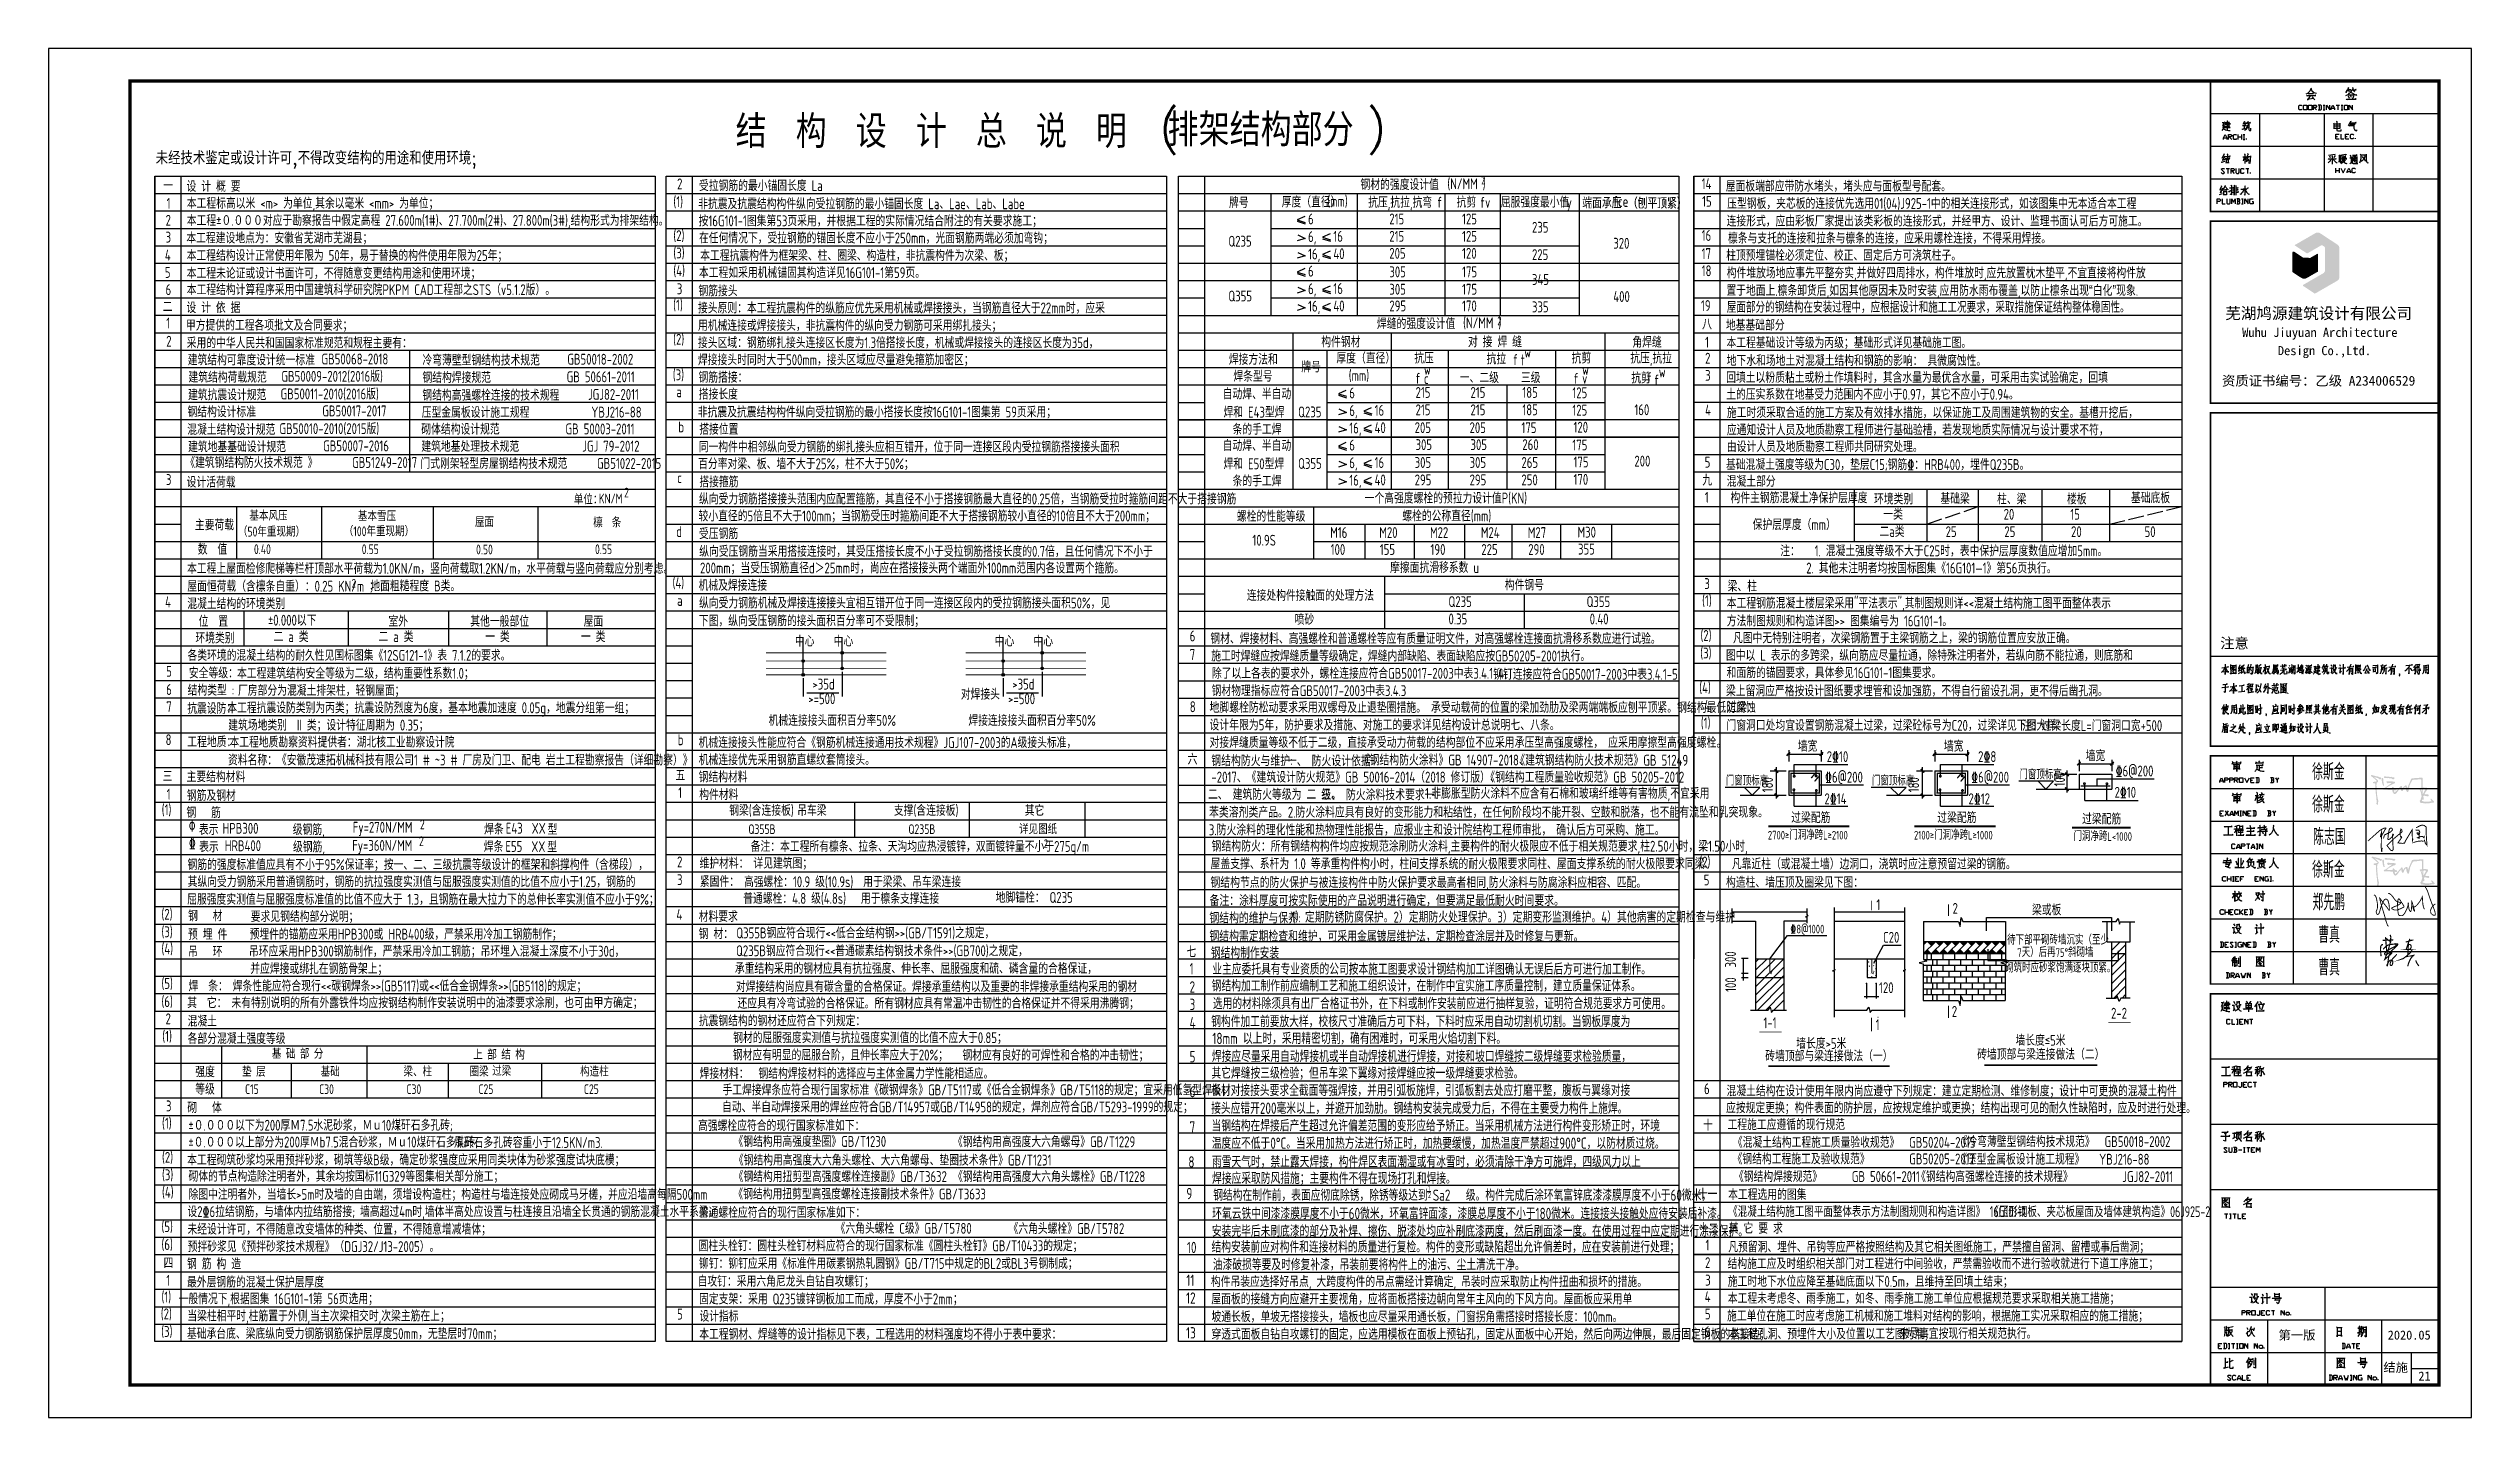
# Model space of a CAD drawing. Extents: x 2025205 to 2402328, y -557483 to 329036.
# Drawn here: x 2066227 to 2177677, y 120654 to 183654 of the extents above; entities that cross this region are included whole.
import ezdxf
from ezdxf.enums import TextEntityAlignment as Align

# ---------------------------------------------------------------- set-up
doc = ezdxf.new("R2010")
doc.units = 0
doc.header["$LTSCALE"] = 1500
doc.header["$MEASUREMENT"] = 0
doc.linetypes.add('ACAD_ISO02W100', pattern=[15, 12, -3])
doc.linetypes.add('CENTERX2', pattern=[4, 2.5, -0.5, 0.5, -0.5])
for name, color, linetype in [('PUB_TITLE', 4, 'Continuous'), ('S_GJC', 1, 'Continuous'), ('TEXT', 7, 'Continuous'), ('结-线', 11, 'Continuous'), ('结-说明', 7, 'Continuous')]:
    doc.layers.add(name, color=color, linetype=linetype)
doc.styles.add('_HTS', font='txt.shx', dxfattribs={"width": 0.8, "bigfont": 'HTS.shx'})
doc.styles.add('STYLE4', font='simfang.ttf', dxfattribs={"width": 0.8})
doc.styles.add('TSSD_REIN', font='TSSDENG', dxfattribs={"width": 0.8, "bigfont": 'TSSDCHN'})
doc.styles.add('图签2', font='simhei.ttf', dxfattribs={"height": 1000})
doc.styles.add('黑体', font='simhei.ttf', dxfattribs={"width": 0.6})

msp = doc.modelspace()

# ---------------------------------------------------------------- texts
at = {"color": 0, "ltscale": 0.04, "style": 'TSSD_REIN', "width": 0.75}
for p in [(2083064.2, 146947.4), (2083108.4, 147718.9)]:
    msp.add_text(' 2', height=450.18, dxfattribs=at).set_placement(p)
at = {"layer": 'PUB_TITLE'}
for s, height, style, width, p in [('芜湖鸠源建筑设计有限公司', 525, '图签2', 1, (2166349.2, 171203.6)), ('Wuhu Jiuyuan Architecture', 420, 'STYLE4', 1, (2167127, 170377.7)), (' Design Co.,Ltd.', 420, 'STYLE4', 1, (2168483.1, 169539.8)), ('资质证书编号：乙级 A234006529', 450, 'STYLE4', 1, (2166199.4, 168136.3)), ('注意', 480, '图签2', 1, (2166120.3, 156044.9)), ('徐斯金', 750, 'TSSD_REIN', 0.7, (2170344.3, 149995, -187.4)), ('徐斯金', 750, 'TSSD_REIN', 0.7, (2170344.3, 148495, -187.4)), ('陈志国', 750, 'TSSD_REIN', 0.7, (2170389.8, 146995, -187.4)), ('徐斯金', 750, 'TSSD_REIN', 0.7, (2170344.3, 145495, -187.4)), ('郑先鹏', 750, 'TSSD_REIN', 0.7, (2170360.8, 143995, -187.4)), ('曹真', 750, 'TSSD_REIN', 0.7, (2170627.5, 142495, -187.4)), ('曹真', 750, 'TSSD_REIN', 0.7, (2170627.5, 140995, -187.4))]:
    msp.add_text(s, height=height, dxfattribs=dict(at, style=style, width=width)).set_placement(p)
at = {"layer": 'PUB_TITLE', "style": '图签2'}
for s, p in [('第一版', (2168799.1, 124242.3)), ('2020.05', (2173821.5, 124242.3)), ('结施', (2173623.4, 122756.7)), ('21', (2175231.7, 122355.1))]:
    msp.add_text(s, height=415.33, dxfattribs=at).set_placement(p)
at = {"layer": 'TEXT', "color": 3, "style": '_HTS'}
for s, height, p in [('结 构 设 计 总 说 明 ', 1500, (2097835.1, 179074.8, 0)), ('(', 1500, (2117333.3, 179263.5)), ('排架结构部分', 1500, (2117706.6, 179152.5)), (')', 1500, (2126859, 179263.5)), ('未经技术鉴定或设计许可,不得改变结构的用途和使用环境;', 600.24, (2071160.1, 178314.5))]:
    msp.add_text(s, height=height, dxfattribs=at).set_placement(p)
at = {"layer": '结-说明', "color": 4, "style": 'TSSD_REIN'}
for s, height, width, p in [('一', 500.2, 0.75, (2071510.5, 177095)), ('一', 500.2, 0.75, (2071510.5, 177094.5)), ('设 计 概 要', 500.2, 0.75, (2072579.2, 177056.6)), ('2', 500.2, 0.75, (2095143.3, 177170.8)), ('受拉钢筋的最小锚固长度 La', 500.2, 0.75, (2096148.6, 177089.9)), ('钢材的强度设计值', 500.39, 0.75, (2126574.1, 177141.1)), ('(N/MM )', 500.39, 0.75, (2130568.5, 177174.7)), ('2', 400.3, 0.75, (2132129.3, 177397.9)), ('14', 500.2, 0.75, (2142267.5, 177176.6)), ('屋面板端部应带防水堵头，堵头应与面板型号配套。', 500.2, 0.75, (2143376.6, 177066.8)), ('1', 500.2, 0.75, (2071663.6, 176281.3)), ('本工程标高以米 <m> 为单位,其余以毫米 <mm> 为单位；', 500.2, 0.75, (2072590.9, 176278.6)), ('(1)', 500.2, 0.75, (2094968.1, 176347.4)), ('非抗震及抗震结构构件纵向受拉钢筋的最小锚固长度 La、Lae、Lab、Labe', 500.2, 0.75, (2096112.7, 176256.6)), ('牌号', 500.39, 0.75, (2120529.5, 176304.9)), ('厚度（直径）', 500.39, 0.75, (2122951.8, 176337.3)), ('(mm)', 500.39, 0.75, (2125046.9, 176372.1)), ('抗压,抗拉,抗弯 f', 500.39, 0.75, (2126924.5, 176324.4)), ('抗剪', 500.39, 0.75, (2130996.1, 176332.6)), ('fv', 500.39, 0.75, (2132073.5, 176315)), ('屈服强度最小值', 500.39, 0.75, (2133025.9, 176332.6)), ('fy', 500.39, 0.75, (2135824.1, 176315)), ('端面承压', 500.39, 0.75, (2136778.3, 176292.8)), ('fce', 500.39, 0.75, (2138191.8, 176362.8)), ('（刨平顶紧）', 500.2, 0.75, (2138870.6, 176283.5)), ('（刨平顶紧）', 500.39, 0.75, (2138878.5, 176283.1)), ('15', 500.2, 0.75, (2142287.9, 176365.9)), ('压型钢板，夹芯板的连接优先选用01(04)J925-1中的相关连接形式，如该图集中无本适合本工程', 500.2, 0.75, (2143443.5, 176270.2)), ('2', 500.2, 0.75, (2071614.1, 175496.9)), ('3', 500.2, 0.75, (2071614.1, 174721.3)), ('(2)', 500.2, 0.75, (2094968.1, 174787.2)), ('按16G101-1图集第53页采用，并根据工程的实际情况结合附注的有关要求施工；', 500.2, 0.75, (2096132.8, 175469.8)), ('在任何情况下，受拉钢筋的锚固长度不应小于250mm，光面钢筋两端必须加弯钩；', 500.2, 0.75, (2096148.1, 174679.2)), ('Q235', 500.39, 0.75, (2120498.4, 174532.9)), ('6', 500.4, 0.75, (2124163.8, 175557.6)), ('6,', 500.39, 0.75, (2124163.8, 174745.1)), ('16', 500.39, 0.75, (2125327.4, 174757)), ('215', 500.39, 0.75, (2127899, 175557.6)), ('215', 500.39, 0.75, (2127899, 174757)), ('125', 500.39, 0.75, (2131246.4, 175557.6)), ('125', 500.39, 0.75, (2131246.4, 174757)), ('235', 500.39, 0.75, (2134461.9, 175173.5)), ('16', 500.2, 0.75, (2142267.5, 174797)), ('连接形式，应由彩板厂家提出该类彩板的连接形式，并经甲方、设计、监理书面认可后方可施工。', 500.2, 0.75, (2143414.5, 175460.9)), ('檩条与支托的连接和拉条与檩条的连接，应采用螺栓连接，不得采用焊接。', 500.2, 0.75, (2143478.6, 174673.4)), ('4', 500.2, 0.75, (2071582.4, 173892.6)), ('本工程结构设计正常使用年限为 50年，易于替换的构件使用年限为25年；', 500.2, 0.75, (2072585.1, 173877.3)), ('(3)', 500.2, 0.75, (2094968.1, 173989.4)), ('本工程抗震构件为框架梁、柱、圈梁、构造柱，非抗震构件为次梁、板；', 500.2, 0.75, (2096203.9, 173877.9)), ('16,', 500.39, 0.75, (2124163.8, 173944.5)), ('40', 500.39, 0.75, (2125327.4, 173956.4)), ('205', 500.39, 0.75, (2127899, 173974.2)), ('120', 500.39, 0.75, (2131246.4, 173974.2)), ('225', 500.39, 0.75, (2134461.9, 173912.8)), ('320', 500.39, 0.75, (2138201.8, 174438.1)), ('17', 500.2, 0.75, (2142267.5, 173965.3)), ('柱顶预埋锚栓必须定位、校正、固定后方可浇筑柱子。', 500.2, 0.75, (2143395.1, 173882.5)), ('5', 500.2, 0.75, (2071582.4, 173095.7)), ('6', 500.2, 0.75, (2071615, 172304.8)), ('本工程结构计算程序采用中国建筑科学研究院PKPM CAD工程部之STS（v5.1.2版）。', 500.2, 0.75, (2072587.6, 172300.7)), ('本工程未论证或设计书面许可，不得随意变更结构用途和使用环境；', 500.2, 0.75, (2072587.8, 173059.5)), ('(4)', 500.2, 0.75, (2094968.1, 173176.4)), ('3', 500.2, 0.75, (2095130.6, 172341.2)), ('钢筋接头', 500.2, 0.75, (2096123.5, 172251.2)), ('本工程如采用机械锚固其构造详见16G101-1第59页。', 500.2, 0.75, (2096147.7, 173086.8)), ('6', 500.4, 0.75, (2124163.8, 173155.9)), ('6,', 500.39, 0.75, (2124163.8, 172343.4)), ('16', 500.39, 0.75, (2125327.4, 172355.3)), ('305', 500.39, 0.75, (2127902.6, 173123.4)), ('305', 500.39, 0.75, (2127902.6, 172322.7)), ('175', 500.39, 0.75, (2131246.4, 173123.4)), ('175', 500.39, 0.75, (2131246.4, 172322.7)), ('345', 500.39, 0.75, (2134461.9, 172771.6)), ('18', 500.2, 0.75, (2142267.5, 173171.8)), ('置于地面上.檩条卸货后,如因其他原因未及时安装,应用防水雨布覆盖,以防止檩条出现“白化”现象.', 500.2, 0.75, (2143405.7, 172267.6)), ('构件堆放场地应事先平整夯实,并做好四周排水，构件堆放时,应先放置枕木垫平,不宜直接将构件放', 500.2, 0.75, (2143420.8, 173075.2)), ('二', 500.2, 0.75, (2071480.8, 171516.4)), ('设 计 依 据', 500.2, 0.75, (2072573, 171477.4)), ('(1)', 500.2, 0.75, (2094959.3, 171597.8)), ('接头原则：本工程抗震构件的纵筋应优先采用机械或焊接接头，当钢筋直径大于22mm时，应采', 500.2, 0.75, (2096102.8, 171462)), ('Q355', 500.39, 0.75, (2120498.4, 172009.7)), ('16,', 500.39, 0.75, (2124163.8, 171542.8)), ('40', 500.39, 0.75, (2125327.4, 171554.7)), ('295', 500.39, 0.75, (2127902.6, 171555)), ('170', 500.39, 0.75, (2131246.4, 171555)), ('335', 500.39, 0.75, (2134461.9, 171510.9)), ('400', 500.39, 0.75, (2138201.8, 171987.3)), ('19', 500.2, 0.75, (2142235.1, 171572.1)), ('1', 500.2, 0.75, (2071643.5, 170763)), ('甲方提供的工程各项批文及合同要求；', 500.2, 0.75, (2072552.3, 170666.2)), ('(2)', 500.2, 0.75, (2094959.3, 170018.7)), ('用机械连接或焊接接头，非抗震构件的纵向受力钢筋可采用绑扎接头；', 500.2, 0.75, (2096102.8, 170657.5)), ('焊缝的强度设计值', 500.39, 0.75, (2127331, 170739.2)), ('(N/MM )', 500.39, 0.75, (2131292.6, 170777)), ('2', 400.3, 0.75, (2132869.2, 170911.8)), ('八', 500.2, 0.75, (2142287.4, 170716.4)), ('地基基础部分', 500.2, 0.75, (2143382.5, 170672.1)), ('2', 500.2, 0.75, (2071643.5, 169930.1)), ('采用的中华人民共和国国家标准规范和规程主要有：', 500.2, 0.75, (2072587.6, 169854)), ('建筑结构可靠度设计统一标准', 500.2, 0.75, (2072633, 169069.7)), ('GB50068-2018', 500.2, 0.75, (2078784.6, 169111.1)), ('冷弯薄壁型钢结构技术规范', 500.2, 0.75, (2083430.4, 169060.5)), ('GB50018-2002', 500.2, 0.75, (2090092.8, 169101.9)), ('接头区域：钢筋绑扎接头连接区长度为1.3倍搭接长度，机械或焊接接头的连接区长度为35d，', 500.2, 0.75, (2096102.8, 169863.1)), ('焊接接头时同时大于500mm，接头区域应尽量避免箍筋加密区；', 500.2, 0.75, (2096102.8, 169076.5)), ('焊接方法和', 500.39, 0.75, (2120519.3, 169095.4)), ('构件钢材', 500.39, 0.75, (2124772.4, 169901.5)), ('厚度（直径）', 500.39, 0.75, (2125466.9, 169152.8)), ('抗压', 500.39, 0.75, (2129044.1, 169155.7)), ('对 接 焊 缝', 500.39, 0.75, (2131517.5, 169901.5)), ('抗拉', 500.39, 0.75, (2132373.2, 169118.3)), ('f', 500.4, 0.75, (2133584.3, 169083.8)), ('t', 500.4, 0.75, (2133943, 169073.5)), ('w', 500.4, 0.75, (2134103.7, 169429.5)), ('抗剪', 500.39, 0.75, (2136286.4, 169155.7)), ('抗压,抗拉', 500.39, 0.75, (2138979.5, 169154.7)), ('角焊缝', 500.39, 0.75, (2139080.1, 169886.3)), ('1', 500.2, 0.75, (2142425.5, 169885.6)), ('2', 500.2, 0.75, (2142425.5, 169150.8)), ('本工程基础设计等级为丙级；基础形式详见基础施工图。', 500.2, 0.75, (2143409.2, 169865.3)), ('建筑结构荷载规范', 500.2, 0.75, (2072665.8, 168274.1)), ('GB50009-2012(2016版)', 500.2, 0.75, (2076939.9, 168315.6)), ('钢结构焊接规范', 500.2, 0.75, (2083431.3, 168261.3)), ('GB 50661-2011', 500.2, 0.75, (2090062.2, 168293)), ('(3)', 500.2, 0.75, (2094943.1, 168385.1)), ('钢筋搭接：', 500.2, 0.75, (2096124.3, 168271.1)), ('焊条型号', 500.39, 0.75, (2120728.1, 168317.9)), ('牌号', 500.39, 0.75, (2123850.5, 168748.4)), ('(mm)', 500.39, 0.75, (2126032.6, 168352.2)), ('f', 500.4, 0.75, (2129100.1, 168223.7)), ('w', 500.4, 0.75, (2129490.1, 168638.9)), ('c', 500.4, 0.75, (2129491.5, 168213.4)), ('一、二级', 500.39, 0.75, (2131140.3, 168257.5)), ('三级', 500.39, 0.75, (2133953.8, 168254)), ('f', 500.4, 0.75, (2136375.1, 168217.4)), ('w', 500.4, 0.75, (2136765.1, 168632.6)), ('v', 500.4, 0.75, (2136766.6, 168224.8)), ('抗剪', 500.39, 0.75, (2139027.4, 168240.9)), ('f', 500.4, 0.75, (2139740.9, 168251.8)), ('f', 500.4, 0.75, (2140079.8, 168141.6)), ('w', 500.4, 0.75, (2140292.4, 168522.5)), ('3', 500.2, 0.75, (2142425.5, 168359.8)), ('回填土以粉质粘土或粉土作填料时，其含水量为最优含水量，可采用击实试验确定，回填', 500.2, 0.75, (2143396.4, 168263.5)), ('钢结构设计标准', 500.2, 0.75, (2072623.2, 166682.4)), ('建筑抗震设计规范', 500.2, 0.75, (2072647.3, 167464.6)), ('GB50011-2010(2016版)', 500.2, 0.75, (2076903.7, 167506.1)), ('GB50017-2017', 500.2, 0.75, (2078822.8, 166723.9)), ('压型金属板设计施工规程', 500.2, 0.75, (2083397.2, 166659.8)), ('钢结构高强螺栓连接的技术规程', 500.2, 0.75, (2083425.6, 167447.9)), ('JGJ82-2011', 500.2, 0.75, (2091041.2, 167483)), ('a', 500.2, 0.75, (2095105.6, 167605.1)), ('非抗震及抗震结构构件纵向受拉钢筋的最小搭接长度按16G101-1图集第 59页采用；', 500.2, 0.75, (2096095, 166673.5)), ('搭接长度', 500.2, 0.75, (2096137.1, 167494.9)), ('焊和 E43型焊', 500.39, 0.75, (2120272.6, 166665.7)), ('自动焊、半自动', 500.39, 0.75, (2120236.4, 167505.8)), ('Q235', 500.39, 0.75, (2123707.8, 166676.4)), ('6', 500.4, 0.75, (2126058.5, 167551.9)), ('6,', 500.39, 0.75, (2126058.5, 166739.4)), ('16', 500.39, 0.75, (2127222.1, 166751.3)), ('215', 500.39, 0.75, (2129107.2, 167574.7)), ('215', 500.39, 0.75, (2129107.2, 166773.9)), ('215', 500.39, 0.75, (2131633.8, 167574.7)), ('215', 500.39, 0.75, (2131633.8, 166773.9)), ('185', 500.39, 0.75, (2134018.8, 167574.7)), ('185', 500.39, 0.75, (2134018.8, 166773.9)), ('125', 500.39, 0.75, (2136320.4, 167559.6)), ('125', 500.39, 0.75, (2136320.4, 166758.8)), ('160', 500.39, 0.75, (2139173.1, 166777.1)), ('4', 500.2, 0.75, (2142425.5, 166768.4)), ('土的压实系数在地基受力范围内不应小于0.97，其它不应小于0.94。', 500.2, 0.75, (2143396.4, 167487.5)), ('施工时须采取合适的施工方案及有效排水措施，以保证施工及周围建筑物的安全。基槽开挖后，', 500.2, 0.75, (2143427.5, 166647.7)), ('混凝土结构设计规范', 500.2, 0.75, (2072610.7, 165867.4)), ('GB50010-2010(2015版)', 500.2, 0.75, (2076851.7, 165908.9)), ('砌体结构设计规范', 500.2, 0.75, (2083378.4, 165882.9)), ('GB 50003-2011', 500.2, 0.75, (2090007.5, 165895.7)), ('YBJ216-88', 500.2, 0.75, (2091197.8, 166667.7)), ('b', 500.2, 0.75, (2095198.3, 165988.6)), ('搭接位置', 500.2, 0.75, (2096160.5, 165881.5)), ('条的手工焊', 500.39, 0.75, (2120691.5, 165876.9)), ('16,', 500.39, 0.75, (2126058.5, 165938.8)), ('40', 500.39, 0.75, (2127222.1, 165950.7)), ('205', 500.39, 0.75, (2129065.2, 165952.4)), ('205', 500.39, 0.75, (2131591.8, 165952.4)), ('175', 500.39, 0.75, (2133976.8, 165952.4)), ('120', 500.39, 0.75, (2136373.1, 165975.1)), ('应通知设计人员及地质勘察工程师进行基础验槽，若发现地质实际情况与设计要求不符，', 500.2, 0.75, (2143427.5, 165853.8)), ('建筑地基基础设计规范', 500.2, 0.75, (2072650.6, 165074.3)), ('GB50007-2016', 500.2, 0.75, (2078861.3, 165115.7)), ('建筑地基处理技术规范  ', 500.2, 0.75, (2083378.4, 165089.5)), ('JGJ 79-2012  ', 500.2, 0.75, (2090778.4, 165102.3)), ('同一构件中相邻纵向受力钢筋的绑扎接头应相互错开，位于同一连接区段内受拉钢筋搭接接头面积', 500.2, 0.75, (2096137.7, 165069.7)), ('自动焊、半自动', 500.39, 0.75, (2120236.4, 165129.6)), ('6', 500.4, 0.75, (2126058.5, 165149.5)), ('305', 500.39, 0.75, (2129107.2, 165172.7)), ('305', 500.39, 0.75, (2131633.8, 165172.7)), ('260', 500.39, 0.75, (2134018.8, 165172.7)), ('175', 500.39, 0.75, (2136320.3, 165157.6)), ('由设计人员及地质勘察工程师共同研究处理。', 500.2, 0.75, (2143427.5, 165080.5)), ('3', 500.2, 0.75, (2071631.2, 163564.7)), ('设计活荷载', 500.2, 0.75, (2072583.8, 163447.7)), ('《建筑钢结构防火技术规范 》       GB51249-2017      ', 500.2, 0.75, (2072520, 164351.2)), ('门式刚架轻型房屋钢结构技术规范      GB51022-2015', 500.2, 0.75, (2083338.4, 164308.2)), ('c', 500.2, 0.75, (2095146.6, 163648.9)), ('百分率对梁、板、墙不大于25%，柱不大于50%；', 500.2, 0.75, (2096109.7, 164292.2)), ('搭接箍筋', 500.2, 0.75, (2096165.4, 163461.4)), ('焊和 E50型焊', 500.39, 0.75, (2120272.6, 164289.5)), ('条的手工焊', 500.39, 0.75, (2120691.5, 163500.7)), ('Q355', 500.39, 0.75, (2123707.7, 164304.9)), ('16,', 500.39, 0.75, (2126058.5, 163536.4)), ('6,', 500.39, 0.75, (2126058.5, 164337)), ('16', 500.39, 0.75, (2127222.1, 164348.9)), ('40', 500.39, 0.75, (2127222.1, 163548.3)), ('305', 500.39, 0.75, (2129065.1, 164351.1)), ('295', 500.39, 0.75, (2129065.1, 163550.5)), ('305', 500.39, 0.75, (2131591.8, 164351.1)), ('295', 500.39, 0.75, (2131591.8, 163550.5)), ('265', 500.39, 0.75, (2133976.8, 164351.1)), ('250', 500.39, 0.75, (2133976.8, 163550.5)), ('175', 500.39, 0.75, (2136373, 164373.9)), ('170', 500.39, 0.75, (2136373, 163573.3)), ('200', 500.39, 0.75, (2139173.1, 164413.5)), ('九', 500.2, 0.75, (2142295.6, 163537.7)), ('5', 500.2, 0.75, (2142406.2, 164364.8)), ('基础混凝土强度等级为C30，垫层C15;钢筋\x84：HRB400，埋件Q235B。', 500.2, 0.75, (2143386.7, 164256.6)), ('混凝土部分', 500.2, 0.75, (2143418.2, 163482.7)), ('单位：', 450.18, 0.75, (2090391.2, 162674.8)), ('KN/M', 450.18, 0.75, (2091539.9, 162715.8)), ('2', 450.2, 0.75, (2092703.9, 162991.9)), ('纵向受力钢筋搭接接头范围内应配置箍筋，其直径不小于搭接钢筋最大直径的0.25倍，当钢筋受拉时箍筋间距不大于搭接钢筋', 500.2, 0.75, (2096149.1, 162673.5)), ('一个高强度螺栓的预拉力设计值P(KN)', 500.2, 0.75, (2126767.4, 162713.3)), ('1', 500.2, 0.75, (2142413.7, 162750.2)), ('构件主钢筋混凝土净保护层厚度', 500.2, 0.75, (2143592.8, 162726.5)), ('环境类别', 500.2, 0.75, (2150193.6, 162671.1)), ('基础梁', 500.2, 0.75, (2153247.4, 162687.5)), ('柱、梁', 500.2, 0.75, (2155854.3, 162671.1)), ('楼板', 500.2, 0.75, (2159072.5, 162671.6)), ('基础底板', 500.2, 0.75, (2162011.9, 162726.6)), ('d', 500.2, 0.75, (2095101.1, 161172.9)), ('较小直径的5倍且不大于100mm；当钢筋受压时箍筋间距不大于搭接钢筋较小直径的10倍且不大于200mm；', 500.2, 0.75, (2096127.8, 161889.9)), ('受压钢筋', 500.2, 0.75, (2096150, 161075.3)), ('螺栓的性能等级', 500.2, 0.75, (2120888.4, 161873.4)), ('M16', 500.2, 0.75, (2125181.4, 161127.2)), ('M20', 500.2, 0.75, (2127440.9, 161127.2)), ('螺栓的公称直径(mm)', 500.2, 0.75, (2128496.6, 161894.3)), ('M22', 500.2, 0.75, (2129771.5, 161127.2)), ('M24', 500.2, 0.75, (2132111.8, 161127.2)), ('M27', 500.2, 0.75, (2134269.5, 161127.2)), ('M30', 500.2, 0.75, (2136558.5, 161144.5)), ('保护层厚度（mm）', 500.2, 0.75, (2144612.9, 161493.6)), ('二a类', 500.2, 0.75, (2150445, 161174.1)), ('一类', 500.2, 0.75, (2150624.7, 161968.9)), ('25', 500.2, 0.75, (2153488.5, 161165.5)), ('20', 500.2, 0.75, (2156155.2, 161968.9)), ('25', 500.2, 0.75, (2156190.2, 161165.5)), ('15', 500.2, 0.75, (2159223.4, 161969.4)), ('20', 500.2, 0.75, (2159258.4, 161166)), ('50', 500.2, 0.75, (2162638.3, 161166)), ('纵向受压钢筋当采用搭接连接时，其受压搭接长度不小于受拉钢筋搭接长度的0.7倍，且任何情况下不小于', 500.2, 0.75, (2096160.2, 160261.5)), ('10.9S', 500.2, 0.75, (2121604.9, 160774.4)), ('100', 500.2, 0.75, (2125203.2, 160348)), ('155', 500.2, 0.75, (2127462.8, 160348)), ('190', 500.2, 0.75, (2129793.4, 160348)), ('225', 500.2, 0.75, (2132133.7, 160348)), ('290', 500.2, 0.75, (2134291.4, 160348)), ('355', 500.2, 0.75, (2136580.4, 160365.2)), (' 注：   1. 混凝土强度等级不大于C25时，表中保护层厚度数值应增加5mm。', 500.2, 0.75, (2145652, 160285.4, 0)), ('本工程上屋面检修爬梯等栏杆顶部水平荷载为1.0KN/m，竖向荷载取1.2KN/m，水平荷载与竖向荷载应分别考虑。', 500.2, 0.75, (2072601.5, 159476.7)), ('200mm；当受压钢筋直径d＞25mm时，尚应在搭接接头两个端面外100mm范围内各设置两个箍筋。', 500.2, 0.75, (2096196.8, 159495.4)), ('摩擦面抗滑移系数 u', 500.2, 0.75, (2127937.6, 159515.8)), ('2. 其他未注明者均按国标图集《16G101—1》第56页执行。', 500.2, 0.75, (2147076.9, 159492.7, 0)), ('4', 500.2, 0.75, (2071590.6, 157936.7)), (' 屋面恒荷载（含檩条自重）：0.25 KN/m ；', 500.2, 0.75, (2072387.8, 158657.1)), ('混凝土结构的环境类别', 500.2, 0.75, (2072613.1, 157855.3)), ('2', 400.2, 0.75, (2080173, 158846.8)), ('(4)', 500.2, 0.75, (2094930.2, 158812.6)), ('a', 500.2, 0.75, (2095141, 158003.5)), ('机械及焊接连接', 500.2, 0.75, (2096130.6, 158699.6)), ('纵向受力钢筋机械及焊接连接接头宜相互错开位于同一连接区段内的受拉钢筋接头面积50%，见', 500.2, 0.75, (2096149.8, 157887.3)), ('连接处构件接触面的处理方法', 500.2, 0.75, (2121346.4, 158234.2)), ('Q235', 500.2, 0.75, (2130622, 157947.8)), ('构件钢号', 500.2, 0.75, (2133212.4, 158712.7)), ('Q355', 500.2, 0.75, (2136974.8, 157947.8)), ('(1)', 500.2, 0.75, (2142285.9, 157995.7)), ('3', 500.2, 0.75, (2142387.8, 158777.4)), ('本工程钢筋混凝土楼层梁采用"平法表示",其制图规则详<<混凝土结构施工图平面整体表示', 500.2, 0.75, (2143420.6, 157879.8)), ('梁、柱', 500.2, 0.75, (2143460.8, 158662.5)), ('位  置', 500.2, 0.75, (2073133.1, 157043.3)), ('%%P0.000以下', 500.2, 0.75, (2076322.6, 157094.3)), ('室外', 500.2, 0.75, (2081865.8, 157043.3)), ('其他一般部位', 500.2, 0.75, (2085630, 157043.3)), ('屋面', 500.2, 0.75, (2090842.6, 157043.3)), ('下图，纵向受压钢筋的接头面积百分率可不受限制；', 500.2, 0.75, (2096144.4, 157068.3)), ('喷砂', 500.2, 0.75, (2123544.2, 157128.9)), ('0.35', 500.2, 0.75, (2130622, 157152.4)), ('0.40', 500.2, 0.75, (2137118.4, 157152.4)), ('方法制图规则和构造详图>> 图集编号为 16G101-1。', 500.2, 0.75, (2143423.1, 157057.1)), ('各类环境的混凝土结构的耐久性见国标图集《12SG121-1》表 7.1.2的要求。', 500.2, 0.75, (2072623.4, 155476.5, 0)), ('环境类别', 500.2, 0.75, (2072987.3, 156272.6)), ('二 a 类 ', 500.2, 0.75, (2076582.8, 156335.3)), ('二 a 类 ', 500.2, 0.75, (2081407.6, 156335.3)), ('一 类 ', 500.2, 0.75, (2086314.8, 156335.3)), ('一 类 ', 500.2, 0.75, (2090718.4, 156335.3)), ('中心', 500.2, 0.75, (2100562, 156130.6)), ('中心', 500.2, 0.75, (2102344, 156130.6)), ('中心', 500.2, 0.75, (2109750.9, 156130.6)), ('中心', 500.2, 0.75, (2111532.9, 156130.6)), ('6', 500.2, 0.75, (2118720.2, 156368.5)), ('钢材、焊接材料、高强螺栓和普通螺栓等应有质量证明文件，对高强螺栓连接面抗滑移系数应进行试验。', 500.2, 0.75, (2119670.5, 156249.3)), ('(3)', 500.2, 0.75, (2142201.1, 155580.3)), ('(2)', 500.2, 0.75, (2142210.3, 156392.3)), ('图中以 L 表示的多跨梁，纵向筋应尽量拉通，除特殊注明者外，若纵向筋不能拉通，则底筋和', 500.2, 0.75, (2143384.9, 155474.4)), ('       凡图中无特别注明者，次梁钢筋置于主梁钢筋之上，梁的钢筋位置应安放正确。', 500.2, 0.75, (2142113.1, 156275.5)), ('5', 500.2, 0.75, (2071641.7, 154741.4)), ('安全等级：', 500.2, 0.75, (2072687.8, 154663.6)), ('本工程建筑结构安全等级为二级，结构重要性系数1.0；', 500.2, 0.75, (2074901.9, 154651.6)), ('7', 500.2, 0.75, (2118720.2, 155514.8)), ('施工时焊缝应按焊缝质量等级确定，焊缝内部缺陷、表面缺陷应按GB50205-2001执行。', 500.2, 0.75, (2119712.9, 155450.7)), ('除了以上各表的要求外，螺栓连接应符合GB50017-2003中表3.4.1-4', 500.2, 0.75, (2119740.9, 154649.6)), ('铆钉连接应符合GB50017-2003中表3.4.1-5', 500.2, 0.75, (2132680.7, 154607.4)), ('和面筋的锚固要求，具体参见16G101-1图集要求。', 500.2, 0.75, (2143415.8, 154677.9)), ('6', 500.2, 0.75, (2071641.7, 153904)), ('结构类型 :', 500.2, 0.75, (2072628.8, 153873.8)), ('>=500', 500.2, 0.75, (2101180.4, 153478.7)), ('>35d', 500.2, 0.75, (2101369.9, 154152.6)), ('对焊接头', 500.2, 0.75, (2108193.1, 153687.2)), ('>=500', 500.2, 0.75, (2110369.3, 153478.7)), ('>35d', 500.2, 0.75, (2110558.7, 154152.6)), ('钢材物理指标应符合GB50017-2003中表3.4.3', 500.2, 0.75, (2119727.8, 153852.1)), ('(4)', 500.2, 0.75, (2142153.7, 153989.5)), ('梁上留洞应严格按设计图纸要求埋管和设加强筋，不得自行留设孔洞，更不得后凿孔洞。', 500.2, 0.75, (2143387.4, 153844.5)), ('7', 500.2, 0.75, (2071645.8, 153115.1)), ('抗震设防：', 500.2, 0.75, (2072610.3, 153035.3)), ('机械连接接头面积百分率50%', 500.2, 0.75, (2099351.4, 152480.4)), ('焊接连接接头面积百分率50%', 500.2, 0.75, (2108540.3, 152480.4)), ('(1)', 500.2, 0.75, (2142227.6, 152364.2)), ('4', 500.2, 0.75, (2142382.8, 153165.7)), ('门窗洞口处均宜设置钢筋混凝土过梁，过梁砼标号为C20，过梁详见下图大样：', 500.2, 0.75, (2143408.6, 152255.3)), ('过梁：', 500.2, 0.75, (2143439.1, 153100.2)), ('注：过梁长度L=门窗洞口宽+500', 500.2, 0.75, (2157002.8, 152244.4)), ('8', 500.2, 0.75, (2071614.7, 151592.8)), ('工程地质：', 500.2, 0.75, (2072612.9, 151495.6)), ('b', 500.2, 0.75, (2095170.9, 151591.2)), ('机械连接接头性能应符合《钢筋机械连接通用技术规程》JGJ107-2003的A级接头标准，', 500.2, 0.75, (2096131.2, 151466.7)), ('墙宽', 500.2, 0.75, (2146690.8, 151298.9)), ('墙宽', 500.2, 0.75, (2153411.5, 151298.9)), ('机械连接优先采用钢筋直螺纹套筒接头。', 500.2, 0.75, (2096137.4, 150671.7)), ('六', 503, 0.75, (2118620.6, 150696.4)), ('2\x8410', 500.2, 0.75, (2148019.5, 150818.3)), ('2\x848', 500.2, 0.75, (2154982.7, 150818.3)), ('门窗顶标高', 400.16, 0.75, (2156881.1, 150027.9)), ('墙宽', 500.2, 0.75, (2159929.5, 150860.9)), ('\x846@200', 500.2, 0.75, (2161305.8, 150154.9)), ('三', 500.2, 0.75, (2071479.7, 149911.2)), ('1', 500.2, 0.75, (2071665.9, 149087.7)), ('主要结构材料', 500.2, 0.75, (2072579.2, 149890.2)), ('钢筋及钢材', 500.2, 0.75, (2072594.7, 149029.4)), ('五', 500.2, 0.75, (2095068.8, 149953.8)), ('1', 500.2, 0.75, (2095192.1, 149156.1)), ('钢结构材料', 500.2, 0.75, (2096132.1, 149880.8)), ('构件材料', 500.2, 0.75, (2096159.6, 149064.9)), ('门窗顶标高', 400.16, 0.75, (2143375.2, 149744)), ('2\x8414', 500.2, 0.75, (2147914.5, 148877.3)), ('\x846@200', 500.2, 0.75, (2147941.1, 149871)), ('门窗顶标高', 400.16, 0.75, (2150095.9, 149744)), ('2\x8412', 500.2, 0.75, (2154539.9, 148877.3)), ('\x846@200', 500.2, 0.75, (2154661.7, 149871)), ('2\x8410', 500.2, 0.75, (2161256.8, 149176)), ('(1)', 500.2, 0.75, (2071434.9, 148370.2)), ('钢   筋', 500.2, 0.75, (2072574.3, 148242.7)), ('钢梁(含连接板)', 500.2, 0.75, (2097539.5, 148341.6)), ('吊车梁', 500.2, 0.75, (2100668.5, 148341.6)), ('支撑(含连接板)', 500.2, 0.75, (2105113.4, 148341.6)), ('其它', 500.2, 0.75, (2111132.4, 148341.6)), ('过梁配筋', 500.2, 0.75, (2146385.9, 148009.2)), ('过梁配筋', 500.2, 0.75, (2153106.6, 148009.2)), ('过梁配筋', 500.2, 0.75, (2159765.2, 147947.2)), ('表示               级钢筋,', 500.2, 0.75, (2073146.2, 147461.4)), ('表示               级钢筋,', 500.2, 0.75, (2073157.4, 146663.8)), ('HPB300', 500.2, 0.75, (2074234.8, 147518.1)), ('HRB400', 500.2, 0.75, (2074334.8, 146715.9)), ('Fy=360N/MM', 500.2, 0.75, (2080198.3, 146727.3)), ('Fy=270N/MM', 500.2, 0.75, (2080223.5, 147564.8)), ('焊条', 500.2, 0.75, (2086248.3, 146677.6)), ('焊条', 500.2, 0.75, (2086265.1, 147482.1)), ('E55', 500.2, 0.75, (2087244.1, 146682.9)), ('E43', 500.2, 0.75, (2087260.8, 147520.5)), ('XX', 500.2, 0.75, (2088436.6, 146675)), ('XX', 500.2, 0.75, (2088453.4, 147512.6)), ('型', 500.2, 0.75, (2089171, 146661.3)), ('型', 500.2, 0.75, (2089187.8, 147465.7)), ('备注：本工程所有檩条、拉条、天沟均应热浸镀锌，双面镀锌量不小于275g/m', 500.2, 0.75, (2098526.6, 146684.4)), ('2', 400.2, 0.75, (2112005.1, 146861.3)), ('2700≥门洞净跨L≥2100', 400.16, 0.75, (2145312.3, 147251.8)), ('2100≥门洞净跨L≥1000', 400.16, 0.75, (2152033, 147251.8)), ('门洞净跨L<1000', 400.16, 0.75, (2159366.4, 147189.8)), ('钢筋的强度标准值应具有不小于95%%%保证率；按一、二、三级抗震等级设计的框架和斜撑构件（含梯段），', 500.2, 0.75, (2072623.7, 145849.4)), ('2', 500.2, 0.75, (2095141.3, 145972)), ('维护材料： 详见建筑图；', 500.2, 0.75, (2096173.8, 145910.1)), ('(2)', 500.2, 0.75, (2142157.2, 145967)), ('       凡靠近柱（或混凝土墙）边洞口，浇筑时应注意预留过梁的钢筋。', 500.2, 0.75, (2142062.7, 145877.1)), ('其纵向受力钢筋采用普通钢筋时，钢筋的抗拉强度实测值与屈服强度实测值的比值不应小于1.25，钢筋的', 500.2, 0.75, (2072630.2, 145062.1, 3)), ('3', 500.2, 0.75, (2095138.1, 145150.9)), ('紧固件： ', 500.2, 0.75, (2096186, 145070.8)), ('高强螺栓：10.9 级(10.9s)  用于梁梁、吊车梁连接', 500.2, 0.75, (2098218.6, 145057.8)), ('地脚锚栓： Q235', 500.2, 0.75, (2109792.7, 144336.8)), ('5', 500.2, 0.75, (2142361.8, 145140.7)), ('构造柱、墙压顶及圈梁见下图：', 500.2, 0.75, (2143387.3, 145033)), ('(2)', 500.2, 0.75, (2071423.2, 143562.4)), ('屈服强度实测值与屈服强度标准值的比值不应大于 1.3，且钢筋在最大拉力下的总伸长率实测值不应小于9%%%；', 500.2, 0.75, (2072607.5, 144249, 3)), ('钢   材', 500.2, 0.75, (2072649.9, 143493.8)), ('要求见钢结构部分说明；', 500.2, 0.75, (2075531.7, 143457.4)), ('4', 500.2, 0.75, (2095110.3, 143553.4)), ('材料要求', 500.2, 0.75, (2096133.4, 143463.7)), ('普通螺栓：4.8 级(4.8s)   用于檩条支撑连接', 500.2, 0.75, (2098182.6, 144291.7)), ('钢结构的维护与保养:', 503, 0.75, (2119625.6, 143388.6)), ('1）定期防锈防腐保护。2）定期防火处理保护。3）定期变形监测维护。4）其他病害的定期检查与维护', 503.004, 0.75, (2123388.7, 143432)), ('(3)', 500.2, 0.75, (2071423.2, 142755.2)), ('预 埋 件', 500.2, 0.75, (2072649.9, 142635.7)), ('预埋件的锚筋应采用HPB300或 HRB400级，严禁采用冷加工钢筋制作；', 500.2, 0.75, (2075479, 142647.1)), ('钢 材：', 500.2, 0.75, (2096135.9, 142667)), ('Q355B钢应符合现行<<低合金结构钢>>(GB/T1591)之规定，', 500.2, 0.75, (2097866.2, 142705, 312.1)), ('钢结构需定期检查和维护，可采用金属镀层维护法，定期检查涂层并及时修复与更新。', 503.004, 0.75, (2119625.6, 142549.7)), ('\x84', 400.2, 0.75, (2146352.3, 142935.9)), (' 8@1000', 400.16, 0.75, (2146438.5, 142929.8)), ('(4)', 500.2, 0.75, (2071423.2, 141972.2)), ('吊   环', 500.2, 0.75, (2072649.9, 141839)), ('吊环应采用HPB300钢筋制作，严禁采用冷加工钢筋；吊环埋入混凝土深度不小于30d，', 500.2, 0.75, (2075448.6, 141862.8)), ('并应焊接或绑扎在钢筋骨架上；', 500.2, 0.75, (2075510.9, 141061.6)), ('承重结构采用的钢材应具有抗拉强度、伸长率、屈服强度和硫、磷含量的合格保证，', 500.2, 0.75, (2097798.2, 141070.9)), ('Q235B钢应符合现行<<普通碳素结构钢技术条件>>(GB700)之规定，', 500.2, 0.75, (2097854.5, 141883.1, 312.1)), ('七', 519.8, 0.75, (2118574.6, 141825.5)), ('1', 519.8, 0.75, (2118712.8, 141047.4)), ('钢结构制作安装', 519.77, 0.75, (2119694.4, 141774.1)), ('业主应委托具有专业资质的公司按本施工图要求设计钢结构加工详图确认无误后后方可进行加工制作。', 519.767, 0.75, (2119758.5, 141030)), ('(5)', 500.2, 0.75, (2071423.2, 140379.1)), ('焊  条： 焊条性能应符合现行<<碳钢焊条>>(GB5117)或<<低合金钢焊条>>(GB5118)的规定；', 500.2, 0.75, (2072669.2, 140264.5, 327.7)), ('对焊接结构尚应具有碳含量的合格保证。焊接承重结构以及重要的非焊接承重结构采用的钢材', 500.2, 0.75, (2097846.5, 140234.7)), ('2', 519.8, 0.75, (2118712.8, 140208.3)), ('钢结构加工制作前应编制工艺和施工组织设计，在制作中宜实施工序质量控制，建立质量保证体系。', 519.767, 0.75, (2119734.3, 140261.4)), ('120', 500.2, 0.75, (2150425.3, 140182.6)), ('(6)', 500.2, 0.75, (2071423.2, 139542.3)), ('其  它： 未有特别说明的所有外露铁件均应按钢结构制作安装说明中的油漆要求涂刷，也可由甲方确定；', 500.2, 0.75, (2072609.9, 139490.9)), ('还应具有冷弯试验的合格保证。所有钢材应具有常温冲击韧性的合格保证并不得采用沸腾钢；', 500.2, 0.75, (2097919.7, 139466.9)), ('3', 519.8, 0.75, (2118712.8, 139406.8)), ('选用的材料除须具有出厂合格证书外，在下料或制作安装前应进行抽样复验，证明符合规范要求方可使用。', 519.767, 0.75, (2119784.9, 139447.4)), ('(1)', 500.2, 0.75, (2071462.6, 137946.3)), ('2', 500.2, 0.75, (2071612.9, 138750.6)), ('混凝土', 500.2, 0.75, (2072628.5, 138640.4)), ('抗震钢结构的钢材还应符合下列规定：', 500.2, 0.75, (2096141, 138660.7, 312.1)), ('钢材的屈服强度实测值与抗拉强度实测值的比值不应大于0.85；', 500.2, 0.75, (2097719.3, 137882, 312.1)), ('4', 519.8, 0.75, (2118712.8, 138566.4)), ('钢构件加工前要放大样，校核尺寸准确后方可下料，下料时应采用自动切割机切割。当钢板厚度为 ', 519.767, 0.75, (2119709.5, 138621.1)), ('18mm 以上时，采用精密切割，确有困难时，可采用火焰切割下料。', 519.767, 0.75, (2119762.9, 137838.9)), ('钢材应有明显的屈服台阶，且伸长率应大于20%；', 500.2, 0.75, (2097706.4, 137085.3, 312.1)), ('钢材应有良好的可焊性和合格的冲击韧性；', 500.2, 0.75, (2108266.3, 137075, 312.1)), ('5', 519.8, 0.75, (2118712.8, 136997.1)), ('焊接应尽量采用自动焊接机或半自动焊接机进行焊接，对接和坡口焊缝按二级焊缝要求检验质量，', 519.767, 0.75, (2119741, 137013.9)), ('焊接材料：  钢结构焊接材料的选择应与主体金属力学性能相适应。', 500.2, 0.75, (2096177.9, 136238.6)), ('手工焊接焊条应符合现行国家标准《碳钢焊条》GB/T5117或《低合金钢焊条》GB/T5118的规定；宜采用低氢型焊条；', 500.2, 0.75, (2097230.6, 135481.4)), ('板材对接接头要求全截面等强焊接，并用引弧板施焊，引弧板割去处应打磨平整，腹板与翼缘对接', 519.767, 0.75, (2119706.6, 135449.5)), ('其它焊缝按三级检验；但吊车梁下翼缘对接焊缝应按一级焊缝要求检验。', 519.767, 0.75, (2119722.2, 136243.8)), ('6', 500.2, 0.75, (2142376.6, 135532.4)), ('混凝土结构在设计使用年限内尚应遵守下列规定：建立定期检测、维修制度；设计中可更换的混凝土构件', 500.2, 0.75, (2143411.5, 135434.8)), ('3', 500.2, 0.75, (2071632.3, 134743)), ('砌   体', 500.2, 0.75, (2072617, 134665.5)), ('自动、半自动焊接采用的焊丝应符合GB/T14957或GB/T14958的规定，焊剂应符合GB/T5293-1999的规定；', 500.2, 0.75, (2097209.9, 134695)), ('6', 519.8, 0.75, (2118712.8, 135390.8)), ('接头应错开200毫米以上，并避开加劲肋。钢结构安装完成受力后，不得在主要受力构件上施焊。', 519.767, 0.75, (2119706.6, 134628.2)), ('应按规定更换；构件表面的防护层，应按规定维护或更换；结构出现可见的耐久性缺陷时，应及时进行处理。', 500.2, 0.75, (2143389.2, 134654.2)), ('(1)', 500.2, 0.75, (2071448.6, 133948.6)), ('高强螺栓应符合的现行国家标准如下：', 500.2, 0.75, (2096105.3, 133838.5)), ('7', 519.8, 0.75, (2118712.8, 133763.1)), ('当钢结构在焊接后产生超过允许偏差范围的变形应给予矫正。当采用机械方法进行构件变形矫正时，环境', 519.767, 0.75, (2119724.3, 133823.9)), ('十', 500.2, 0.75, (2142327.7, 133860.9)), ('工程施工应遵循的现行规范', 500.2, 0.75, (2143457.6, 133883.4)), ('(2)', 500.2, 0.75, (2071448.6, 132377.4)), ('《钢结构用高强度垫圈》GB/T1230', 500.2, 0.75, (2097735.4, 133107.7)), ('《钢结构用高强度大六角头螺栓、大六角螺母、垫圈技术条件》GB/T1231', 500.2, 0.75, (2097752.3, 132249.9)), ('《钢结构用高强度大六角螺母》GB/T1229', 500.2, 0.75, (2107831.6, 133094.4)), ('8', 519.8, 0.75, (2118658.9, 132156.1)), ('温度应不低于0%%dC。当采用加热方法进行矫正时，加热要缓慢，加热温度严禁超过900%%dC，以防材质过烧。', 519.767, 0.75, (2119736.9, 133019)), ('雨雪天气时，禁止露天焊接，构件焊区表面潮湿或有冰雪时，必须清除干净方可施焊，四级风力以上', 519.767, 0.75, (2119742, 132166.2)), ('《钢结构工程施工及验收规范》        GB50205-2012', 500.2, 0.75, (2143689.1, 132304.6, 312.1)), ('《混凝土结构工程施工质量验收规范》  GB50204-2015', 500.2, 0.75, (2143703.2, 133067, 312.1)), ('《压型金属板设计施工规程》   YBJ216-88', 500.2, 0.75, (2154017, 132290, 312.1)), ('《冷弯薄壁型钢结构技术规范》  GB50018-2002', 500.2, 0.75, (2154040.1, 133102.5, 312.1)), ('(3)', 500.2, 0.75, (2071448.6, 131571.6)), ('砌体的节点构造除注明者外，其余均按国标11G329等图集相关部分施工；', 500.2, 0.75, (2072669, 131503.6, 327.7)), ('《钢结构用扭剪型高强度螺栓连接副》GB/T3632', 500.2, 0.75, (2097742, 131493.3)), ('《钢结构用高强度大六角头螺栓》GB/T1228', 500.2, 0.75, (2107835.9, 131492.7)), ('焊接应采取防风措施；主要构件不得在现场打孔和焊接。', 519.767, 0.75, (2119747.5, 131405.3)), ('《钢结构焊接规范》      GB 50661-2011', 500.2, 0.75, (2143754.7, 131493.5, 312.1)), ('《钢结构高强螺栓连接的技术规程》          JGJ82-2011', 500.2, 0.75, (2152131.9, 131491.6)), ('(4)', 500.2, 0.75, (2071448.6, 130771)), ('设2\x846拉结钢筋，与墙体内拉结筋搭接; 墙高超过4m时,墙体半高处应设置与柱连接且沿墙全长贯通的钢筋混凝土水平系梁。', 500.2, 0.75, (2072619.4, 129879.1, 327.7)), ('除图中注明者外，当墙长>5m时及墙的自由端，须增设构造柱；构造柱与墙连接处应砌成马牙槎，并应沿墙高每隔500mm', 500.2, 0.75, (2072669, 130672, 327.7)), ('普通螺栓应符合的现行国家标准如下：', 500.2, 0.75, (2096139.8, 129841.9)), ('《钢结构用扭剪型高强度螺栓连接副技术条件》GB/T3633', 500.2, 0.75, (2097728.5, 130690.6)), ('9', 519.8, 0.75, (2118565.6, 130700.8)), ('钢结构在制作前，表面应彻底除锈，除锈等级达到 Sa2   级。构件完成后涂环氧富锌底漆漆膜厚度不小于60微米，', 519.767, 0.75, (2119800.8, 130626.2, 324.3)), ('1', 249.5, 0.75, (2129668.4, 131098, -505.2)), ('2', 249.5, 0.75, (2129676.3, 130762.8, -505.2)), ('十一', 500.2, 0.75, (2142093, 130687.8)), ('本工程选用的图集', 500.2, 0.75, (2143485.8, 130667.3)), ('《混凝土结构施工图平面整体表示方法制图规则和构造详图》 16G101-1', 500.2, 0.7, (2143487.3, 129883.1)), ('《压形钢板、夹芯板屋面及墙体建筑构造》06J925-2', 500.2, 0.7, (2155496.8, 129875.5)), ('(5)', 500.2, 0.75, (2071423.5, 129188.8)), ('未经设计许可，不得随意改变墙体的种类、位置，不得随意增减墙体；', 500.2, 0.75, (2072621.3, 129072.1, 327.7)), ('《六角头螺栓 C级》GB/T5780', 500.2, 0.75, (2102431.6, 129110.9)), ('《六角头螺栓》GB/T5782', 500.2, 0.75, (2110386.5, 129099.8)), ('安装完毕后未刷底漆的部分及补焊、擦伤、脱漆处均应补刷底漆两度，然后刷面漆一度。在使用过程中应定期进行涂漆保护。', 519.767, 0.75, (2119739.4, 128973.4)), ('环氧云铁中间漆漆膜厚度不小于60微米，环氧富锌面漆，漆膜总厚度不小于180微米。连接接头接触处应待安装后补漆。', 519.767, 0.75, (2119756, 129787, 324.3)), ('十二', 500.2, 0.75, (2142130.1, 129107.6)), ('其 它 要 求', 500.2, 0.75, (2143516.3, 129111.7)), ('(6)', 500.2, 0.75, (2071422.9, 128366.4)), ('预拌砂浆见《预拌砂浆技术规程》（DGJ32/J13-2005）。', 500.2, 0.75, (2072631.7, 128271.2, 327.7)), ('圆柱头栓钉：圆柱头栓钉材料应符合的现行国家标准《圆柱头栓钉》GB/T10433的规定；', 500.2, 0.75, (2096132.6, 128306.5)), ('10', 519.77, 0.75, (2118589.7, 128221.2)), ('结构安装前应对构件和连接材料的质量进行复检。构件的变形或缺陷超出允许偏差时，应在安装前进行处理；', 519.767, 0.75, (2119721.4, 128243.8)), ('1', 500.2, 0.75, (2142444.1, 128338.4)), ('凡预留洞、埋件、吊钩等应严格按照结构及其它相关图纸施工，严禁擅自留洞、留槽或事后凿洞；', 500.2, 0.75, (2143490.1, 128257.7)), ('四', 500.2, 0.75, (2071521.6, 127518.3)), ('1', 500.2, 0.75, (2071648.4, 126721.8)), ('钢 筋 构 造', 500.2, 0.75, (2072601.7, 127476.9)), ('最外层钢筋的混凝土保护层厚度', 500.2, 0.75, (2072601.9, 126640)), ('自攻钉：采用六角尼龙头自钻自攻螺钉；', 500.2, 0.75, (2096085.4, 126675.1)), ('铆钉：铆钉应采用《标准件用碳素钢热轧圆钢》GB/T715中规定的BL2或BL3号钢制成；', 500.2, 0.75, (2096149, 127494.9)), ('11', 519.77, 0.75, (2118562.6, 126709.3)), ('构件吊装应选择好吊点, 大跨度构件的吊点需经计算确定, 吊装时应采取防止构件扭曲和损坏的措施。', 500.2, 0.75, (2119696.1, 126657.5)), ('油漆破损等要及时修复补漆，吊装前要将构件上的油污、尘土清洗干净。', 519.767, 0.75, (2119783.8, 127433)), ('2', 500.2, 0.75, (2142421.6, 127529.3)), ('3', 500.2, 0.75, (2142430, 126726.8)), ('结构施工应及时组织相关部门对工程进行中间验收，严禁需验收而不进行验收就进行下道工序施工；', 500.2, 0.75, (2143459.7, 127484.3)), ('施工时地下水位应降至基础底面以下0.5m，且维持至回填土结束；', 500.2, 0.75, (2143470, 126667.7)), ('(1)', 500.2, 0.75, (2071424.4, 125954.2)), ('固定支架：采用 Q235镀锌钢板加工而成，厚度不小于2mm；', 500.2, 0.75, (2096156.3, 125860.8)), ('12', 519.77, 0.75, (2118550.7, 125892.3)), ('屋面板的接缝方向应避开主要视角，应将面板搭接边朝向常年主风向的下风方向。屋面板应采用单', 500.2, 0.75, (2119714.3, 125857.7)), ('4', 500.2, 0.75, (2142404.8, 125967.2)), ('本工程未考虑冬、雨季施工，如冬、雨季施工施工单位应根据规范要求采取相关施工措施；', 500.2, 0.75, (2143471.4, 125887.4)), ('(2)', 500.2, 0.75, (2071392.8, 125177.1)), ('(3)', 500.2, 0.75, (2071413.3, 124363.1)), ('当梁柱相平时,柱筋置于外侧,当主次梁相交时,次梁主筋在上；', 500.2, 0.75, (2072614.8, 125081.1)), ('5', 500.2, 0.75, (2095144.6, 125160.9)), ('设计指标', 500.2, 0.75, (2096169.5, 125066.1)), ('坡通长板，单坡无搭接接头，墙板也应尽量采用通长板，门窗拐角需搭接时搭接长度：100mm。', 500.2, 0.75, (2119720.4, 125043.4)), ('6', 500.2, 0.75, (2142401.6, 124355.4)), ('5', 500.2, 0.75, (2142415.7, 125170.3)), ('施工单位在施工时应考虑施工机械和施工堆料对结构的影响，根据施工实况采取相应的施工措施；', 500.2, 0.75, (2143435.6, 125081.1)), ('未尽事宜按现行相关规范执行。', 500.2, 0.75, (2151363.8, 124273.9)), ('基础承台底、梁底纵向受力钢筋钢筋保护层厚度50mm，无垫层时70mm；', 500.2, 0.75, (2072598.8, 124266)), ('本工程钢材、焊缝等的设计指标见下表，工程选用的材料强度均不得小于表中要求：', 500.2, 0.75, (2096159.8, 124240.3)), ('13', 519.77, 0.75, (2118550.7, 124291.6)), ('穿透式面板自钻自攻螺钉的固定，应选用模板在面板上预钻孔，固定从面板中心开始，然后向两边伸展，最后固定钢板的搭接边；', 500.2, 0.75, (2119720, 124243.4)), ('本工程孔洞、预埋件大小及位置以工艺图为准；', 500.2, 0.75, (2143500.2, 124252.9))]:
    msp.add_text(s, height=height, dxfattribs=dict(at, width=width)).set_placement(p)
at = {"layer": '结-说明', "color": 2, "style": 'TSSD_REIN', "width": 0.75}
for s, height, p in [('本工程建设地点为：安徽省芜湖市芜湖县；', 500.2, (2072569.3, 174680.5)), ('本工程%%P０.０００对应于勘察报告中假定高程 27.600m(1#)、27.700m(2#)、27.800m(3#),结构形式为排架结构。', 500.2, (2072589, 175489.9)), (' 地下水和场地土对混凝土结构和钢筋的影响： 具微腐蚀性。', 500.2, (2143192.2, 169041.1, 0)), ('主要荷载', 500.2, (2072962.1, 161477.7)), ('（50年重现期）', 450.18, (2074942.7, 161192.4)), ('基本风压', 450.18, (2075469.2, 161925.3)), ('（100年重现期）', 450.18, (2079812.4, 161209)), ('基本雪压', 450.18, (2080460.3, 161906.9)), ('屋面', 450.18, (2085843.5, 161639.2)), ('檩  条', 450.18, (2091286.2, 161613.8)), ('数  值', 500.2, (2073094.3, 160358.7)), ('0.40', 450.18, (2075678.6, 160383.8)), ('0.55', 450.18, (2080636.3, 160383.8)), ('0.50', 450.18, (2085895.4, 160373.1)), ('0.55', 450.18, (2091365.5, 160383.8)), ('地面粗糙程度 B类。', 500.2, (2081031.5, 158669.8)), ('厂房部分为混凝土排架柱，轻钢屋面；', 500.2, (2074947, 153863.2)), ('本工程抗震设防类别为丙类；抗震设防烈度为6度，基本地震加速度 0.05g，地震分组第一组；', 500.2, (2074452.4, 153063.8)), ('建筑场地类别  II 类；设计特征周期为 0.35； ', 500.2, (2074496.7, 152266.3)), ('本工程地质勘察资料提供者：湖北核工业勘察设计院', 500.2, (2074551.9, 151485.3)), ('Q355B', 450.18, (2098418.9, 147504.3)), ('Q235B', 450.18, (2105780, 147504.3)), ('详见图纸', 450.18, (2110868.5, 147504.3)), ('各部分混凝土强度等级', 500.2, (2072628.5, 137843.6)), ('基 础 部 分', 450.18, (2076500.8, 137165.5)), ('上 部 结 构', 450.18, (2085768.5, 137125.2)), ('等级', 500.2, (2072978.8, 135513.9)), ('强度', 500.2, (2072978.8, 136313.7)), ('垫 层', 450.18, (2075133.6, 136340.9)), ('C15', 450.18, (2075269.5, 135539.6)), ('C30', 450.18, (2078677.3, 135539.6)), ('基础', 450.18, (2078749.3, 136344.5)), ('梁、柱', 450.18, (2082556.6, 136349.1)), ('C30', 450.18, (2082695.2, 135539.6)), ('圈梁', 450.18, (2085597.9, 136349.1)), ('C25', 450.18, (2086006.6, 135539.6)), ('过梁', 450.18, (2086633.6, 136375.1)), ('构造柱', 450.18, (2090680.7, 136349.1)), ('C25', 450.18, (2090856.7, 135539.6))]:
    msp.add_text(s, height=height, dxfattribs=at).set_placement(p)
at = {"layer": '结-说明', "color": 4, "ltscale": 0.7, "style": '黑体', "width": 0.7}
msp.add_text('屋面部分的钢结构在安装过程中，应根据设计和施工工况要求，采取措施保证结构整体稳固性。', height=450.18, dxfattribs=at).set_placement((2143421.4, 171541.8))
at = {"layer": '结-说明', "color": 6, "style": 'TSSD_REIN', "width": 0.75}
for s, height, p in [('8', 503, (2118723.1, 153110.2)), ('地脚螺栓防松动要求采用双螺母及止退垫圈措施。 承受动载荷的位置的梁加劲肋及梁两端端板应刨平顶紧。钢结构最低防腐蚀', 503.004, (2119628.8, 153077.7)), ('设计年限为5年，防护要求及措施、对施工的要求详见结构设计总说明七、八条。 ', 503.004, (2119628.8, 152273.1)), ('对接焊缝质量等级不低于二级，直接承受动力荷载的结构部位不应采用承压型高强度螺栓， 应采用摩擦型高强度螺栓。', 503.004, (2119628.8, 151468.3)), ('钢结构防火与维护:', 503, (2119713.1, 150626.3)), ('一、 防火设计依据', 503, (2123194.2, 150624.5)), ('《钢结构防火涂料》GB 14907-2018、', 503.004, (2126540.1, 150657.8)), ('《建筑钢结构防火技术规范》GB 51249', 503.004, (2133696.2, 150648.1)), ('二、 建筑防火等级为 二 级。', 503.004, (2119558.6, 149076.6)), ('-2017、《建筑设计防火规范》GB 50016-2014（2018 修订版）、', 503.004, (2119717.6, 149871.9)), ('三、 防火涂料技术要求一：', 503.004, (2124772.5, 149060.8)), ('1.非膨胀型防火涂料不应含有石棉和玻璃纤维等有害物质,不宜采用', 503.004, (2129546, 149124.5)), ('《钢结构工程质量验收规范》GB 50205-2012', 503.004, (2132315.2, 149873.1)), ('苯类溶剂类产品。2.防火涂料应具有良好的变形能力和粘结性，在任何阶段均不能开裂、空鼓和脱落，也不能有流坠和乳突现象。 ', 503.004, (2119611.3, 148257.3)), ('3.防火涂料的理化性能和热物理性能报告，应报业主和设计院结构工程师审批， 确认后方可采购、施工。 ', 503.004, (2119599.5, 147445)), ('钢结构防火：所有钢结构构件均应按规范涂刷防火涂料,主要构件的耐火极限应不低于相关规范要求,柱2.50小时，梁1.50小时,', 503.004, (2119726.5, 146692.7)), ('屋盖支撑、系杆为 1.0 等承重构件构小时，柱间支撑系统的耐火极限要求同柱、屋面支撑系统的耐火极限要求同梁、', 503.004, (2119675.9, 145886.3)), ('钢结构节点的防火保护与被连接构件中防火保护要求最高者相同,防火涂料与防腐涂料应相容、匹配。', 503.004, (2119673.5, 145024.7)), ('备注：涂料厚度可按实际使用的产品说明进行确定，但要满足最低耐火时间要求。', 503.004, (2119631.9, 144193))]:
    msp.add_text(s, height=height, dxfattribs=at).set_placement(p)
at = {"layer": '结-说明', "color": 1, "style": 'TSSD_REIN', "width": 0.75}
for s, p in [('资料名称：《安徽茂速拓机械科技有限公司1 # ~3 # 厂房及门卫、配电 岩土工程勘察报告（详细勘察）》', (2074487.1, 150661.4)), ('%%P０.０００以下为200厚Ｍ7.5水泥砂浆，Ｍｕ10煤矸石多孔砖;', (2072664.5, 133855.3, 327.7)), ('本工程砌筑砂浆均采用预拌砂浆，砌筑等级B级，确定砂浆强度应采用同类块体为砂浆强度试块底模；', (2072607.3, 132258.8, 327.7)), ('%%P０.０００以上部分为200厚Ｍb7.5混合砂浆，Ｍｕ10煤矸石多孔砖;', (2072662.5, 133080, 327.7)), ('煤矸石多孔砖容重小于12.5KN/m3.', (2084880.3, 133059.1, 327.7))]:
    msp.add_text(s, height=500.2, dxfattribs=at).set_placement(p)
at = {"layer": '结-说明', "color": 4, "style": 'TSSD_REIN', "width": 0.75}
for s, p in [('180', (2145546.2, 149426)), ('180', (2152266.9, 149426)), ('100', (2158978.9, 149692.4))]:
    msp.add_text(s, height=500.2, rotation=90, dxfattribs=at).set_placement(p)
for s, p in [('\x82', (2072835.4, 147469.3)), ('\x84', (2072843.9, 146670.1))]:
    msp.add_text(s, height=500.2, dxfattribs=at).set_placement(p, align=Align.BOTTOM_CENTER)
for s, height, p in [('1', 500.2, (2150394.1, 144006)), ('2', 500.2, (2153930.1, 143833.5)), ('梁或板', 500.2, (2158136.2, 143764.8)), ('C20', 500.2, (2150985.3, 142500.9)), ('待下部平砌砖墙沉实（至少', 400.16, (2158657.3, 142419.8)), ('砌筑时应砂浆饱满逐块顶紧。', 400.16, (2158759, 141134.7)), ('7天）后再75%%D斜砌墙', 400.16, (2158536.9, 141850.7)), ('2', 500.2, (2153895.4, 139092.2)), ('2-2', 500.2, (2161464.1, 139009.7)), ('1-1', 500.2, (2145409, 138566)), ('1', 500.2, (2150359.5, 138480.3)), ('墙长度≤5米', 500.2, (2157851.3, 137762.6)), ('砖墙顶部与梁连接做法（一）', 500.2, (2148119, 137044.7)), ('墙长度>5米', 500.2, (2147769.9, 137619.6)), ('砖墙顶部与梁连接做法（二）', 500.2, (2157865.7, 137116.5))]:
    msp.add_text(s, height=height, dxfattribs=at).set_placement(p, align=Align.CENTER)
for s, p in [('300', (2143843.7, 141735.7)), ('100', (2143855.4, 140575.1))]:
    msp.add_text(s, height=500.2, rotation=90, dxfattribs=at).set_placement(p, align=Align.CENTER)
msp.add_text('一般情况下,根据图集 16G101-1第 56页选用；', height=500.2, dxfattribs=at).set_placement((2076796.7, 126088.5), align=Align.MIDDLE)

# ---------------------------------------------------------------- blocks, each defined once
blk = doc.blocks.new('*X99')
at = {"color": 0}
blk.add_line((8.6, 4.33), (8.62, 4.33), dxfattribs=at)
blk = doc.blocks.new('A$C79942E48')
for points in [[(8, 286, 23, 25, 0), (320, 565, 25, 25, 0), (422, 621, 25, 25, 0), (469, 630, 25, 25, 0), (481, 624, 25, 25, 0), (381, 453, 25, 25, 0), (363, 407, 25, 25, 0), (336, 392, 25, 25, 0)], [(416, 357, 21, 25, 0), (442, 445, 25, 25, 0), (538, 493, 25, 25, 0), (596, 522, 25, 25, 0), (638, 559, 25, 25, 0), (648, 573, 25, 25, 0), (651, 578, 25, 25, 0), (649, 585, 25, 25, 0), (645, 606, 25, 25, 0), (634, 620, 25, 25, 0), (619, 625, 25, 25, 0), (596, 623, 25, 25, 0), (578, 613, 25, 25, 0), (567, 586, 25, 25, 0), (557, 552, 25, 25, 0), (550, 505, 25, 25, 0), (544, 467, 25, 25, 0), (535, 384, 25, 25, 0), (531, 345, 25, 25, 0), (539, 328, 25, 25, 0), (555, 329, 25, 25, 0), (587, 346, 25, 25, 0), (622, 378, 25, 25, 0), (667, 433, 25, 25, 0), (679, 456, 25, 25, 0), (661, 468, 25, 25, 0), (652, 449, 25, 25, 0), (665, 150, 25, 25, 0), (669, 62, 25, 25, 0), (639, 37, 25, 25, 0), (604, 48, 25, 25, 0), (506, 173, 25, 25, 0), (700, 362, 25, 25, 0), (874, 507, 25, 25, 0), (901, 530, 25, 25, 0), (892, 576, 25, 25, 0), (872, 602, 25, 25, 0), (852, 532, 25, 25, 0), (856, 413, 25, 25, 0), (857, 395, 25, 25, 0), (885, 403, 25, 25, 0), (891, 381, 25, 25, 0), (794, 241, 25, 25, 0), (855, 233, 25, 25, 0), (904, 228, 25, 25, 0), (968, 232, 25, 25, 0), (982, 281, 25, 25, 0), (1165, 584, 25, 25, 0), (1170, 291, 25, 25, 0), (1185, 348, 25, 25, 0), (1188, 354, 25, 25, 0)], [(336, 392, 21, 23, 0), (344, 445, 23, 23, 0), (367, 529, 23, 23, 0), (367, 529, 23, 23, 0), (356, 131, 23, 23, 0), (364, 47, 23, 23, 0), (366, 21, 23, 23, 0), (375, 17, 23, 23, 0), (378, 67, 23, 23, 0), (378, 67, 23, 23, 0)], [(378, 67, 23, 16, 0), (385, 111, 3.2, 3.2, 0)], [(1191, 249, 21, 23, 0), (1323, 285, 25, 25, 0), (1415, 291, 25, 25, 0), (1463, 281, 25, 25, 0)]]:
    blk.add_lwpolyline(points, format="xyseb")
at = {"const_width": 25}
for points in [[(1266, 633), (1372, 690), (1423, 703), (1479, 695), (1526, 656), (1534, 409), (1550, 179), (1508, 230), (1481, 324)], [(1250, 577), (1340, 570), (1363, 521), (1347, 448), (1313, 461), (1287, 496), (1319, 508), (1349, 457), (1349, 360), (1306, 374), (1386, 406), (1437, 408), (1472, 376), (1481, 413), (1488, 411)]]:
    blk.add_lwpolyline(points, dxfattribs=at)

# ---------------------------------------------------------------- hatches: boundary and pattern name
at = {"linetype": 'CENTERX2'}
h = msp.add_hatch(color=256, dxfattribs=at)
h.dxf.hatch_style = 1
h.paths.add_polyline_path([(2175432, 149570.5), (2175436.1, 149574.6), (2175440.2, 149576.8), (2175444.2, 149577.5), (2175449, 149576.4), (2175453.1, 149575.5), (2175457.3, 149575.5), (2175461.6, 149576.1), (2175464.6, 149576.4), (2175469, 149577.9), (2175475.1, 149578.7), (2175479.7, 149579.2), (2175482.8, 149580.9), (2175486.1, 149580.9), (2175490.2, 149580.3), (2175494.1, 149579.8), (2175496.6, 149580.3), (2175499.2, 149581.3), (2175500.9, 149581.9), (2175503.4, 149582.3), (2175506.3, 149582.3), (2175507.4, 149581.2), (2175508.4, 149580.4), (2175510.1, 149578.9), (2175513.3, 149578.2), (2175516.1, 149578.2), (2175517.8, 149577.8), (2175519.8, 149577.3), (2175522.4, 149577.7), (2175523.9, 149577.5), (2175525.5, 149576.9), (2175527.7, 149576.7), (2175529.1, 149577.2), (2175530.4, 149576.7), (2175532.1, 149576.3), (2175534.4, 149576), (2175536, 149575.4), (2175539.1, 149574.9), (2175541.5, 149575.3), (2175543.6, 149574.8), (2175545.2, 149574.4), (2175548.4, 149574.2), (2175549.4, 149573.5), (2175551.2, 149573), (2175552, 149572.2), (2175555.1, 149570.4), (2175557, 149569.2), (2175558.1, 149566.7), (2175559.3, 149564.1), (2175561.3, 149561.2), (2175561.1, 149558.6), (2175559.2, 149555.5), (2175550.4, 149546.7), (2175545.1, 149541.4), (2175539.5, 149531.3), (2175535.5, 149524.2), (2175531.8, 149517.4), (2175527.9, 149510.3), (2175524.5, 149504.2), (2175521.1, 149498.1), (2175516.5, 149489.7), (2175511.9, 149481.4), (2175511.5, 149477), (2175510, 149473.2), (2175507.3, 149470.4), (2175506, 149467.2), (2175504.2, 149464.3), (2175503.1, 149461.3), (2175502.1, 149458.8), (2175501.1, 149456), (2175498, 149452.9), (2175495, 149449.8), (2175493.7, 149445.9), (2175493, 149443.9), (2175491.1, 149442.3), (2175489.2, 149439), (2175486.9, 149435), (2175484.6, 149431), (2175482.4, 149427.3), (2175480.6, 149424.1), (2175480.6, 149422), (2175479.2, 149420.7), (2175478.3, 149418.1), (2175477.5, 149415.8), (2175477.4, 149413.7), (2175476.3, 149411.8), (2175475.1, 149409.8), (2175474.1, 149408.1), (2175472.2, 149406.2), (2175470.4, 149404.5), (2175469.2, 149402), (2175468.3, 149399.9), (2175467.1, 149397.2), (2175466, 149394.7), (2175464.5, 149391.3), (2175463.7, 149389.7), (2175463.1, 149388.4), (2175460.8, 149387.6), (2175460.3, 149386.4), (2175459.1, 149383.9), (2175458.4, 149382.2), (2175457.8, 149379.9), (2175457.4, 149378.1), (2175456.4, 149376.5), (2175455.8, 149374.6), (2175455, 149372.3), (2175454.3, 149370.3), (2175453.3, 149368.6), (2175452.4, 149367), (2175452.4, 149365.3), (2175452.4, 149363.9), (2175451.2, 149362.5), (2175450, 149361.2), (2175448.8, 149359.6), (2175446.7, 149359.3), (2175444.5, 149358.9), (2175442.8, 149357.7), (2175440.9, 149356.4), (2175439.7, 149354.8), (2175438.5, 149353.9), (2175437.5, 149353), (2175436, 149351.8), (2175434.6, 149351.8), (2175433.3, 149352.3), (2175432.9, 149353.4), (2175432.9, 149356.4), (2175432.9, 149359), (2175434.3, 149361.4), (2175434.3, 149364.6), (2175434.3, 149367.6), (2175432.6, 149370.6), (2175431.3, 149372.9), (2175430.9, 149375), (2175430.1, 149377.8), (2175430.1, 149382.7), (2175429.4, 149387.2), (2175429.4, 149390.8), (2175428.4, 149395.4), (2175428.4, 149399.8), (2175428.4, 149404.1), (2175428.4, 149408.4), (2175428, 149411.5), (2175428.7, 149414.3), (2175428.7, 149416.7), (2175429.3, 149418.8), (2175429.3, 149423.8), (2175427.7, 149428.7), (2175428.5, 149431.8), (2175429.4, 149435.7), (2175430.3, 149437.7), (2175429.6, 149441.2), (2175428.8, 149445), (2175428, 149449.2), (2175428.6, 149451.6), (2175430.6, 149454.3), (2175431.3, 149457.3), (2175430.7, 149460.2), (2175430.7, 149462.9), (2175430.7, 149467.3), (2175431.5, 149470.1), (2175430.8, 149473.3), (2175429.9, 149476.9), (2175430.4, 149479.7), (2175430.9, 149482.2), (2175430.4, 149484.3), (2175430.4, 149487.2), (2175430.9, 149489.8), (2175430.5, 149493), (2175430.5, 149496.4), (2175430.5, 149502), (2175431.5, 149506.6), (2175431.5, 149512.3), (2175429.4, 149515.9), (2175429.8, 149520), (2175428.9, 149524.7), (2175428.2, 149528.4), (2175428.8, 149531.1), (2175428.2, 149534.5), (2175430.2, 149538.6), (2175429.8, 149543), (2175429.8, 149545.1), (2175428.6, 149550.7), (2175429.9, 149554.6), (2175431, 149557.8), (2175431.7, 149561), (2175431.7, 149562.5), (2175431.2, 149564.2), (2175430.8, 149565.5), (2175430.5, 149568.1), (2175431, 149569.1)], flags=16)
h.paths.add_polyline_path([(2175354, 149566), (2175352.6, 149565.1), (2175351.1, 149564.2), (2175348.9, 149563.6), (2175347.6, 149563.3), (2175346.5, 149562.3), (2175345.7, 149561.7), (2175344.7, 149562.1), (2175343.2, 149562.1), (2175342.4, 149560.4), (2175342.4, 149558.6), (2175342.2, 149556.8), (2175343.1, 149554.8), (2175343.5, 149552.8), (2175344, 149550.5), (2175344.4, 149548.4), (2175345.8, 149546.5), (2175346.9, 149543.9), (2175347.5, 149540.7), (2175348.6, 149538.3), (2175349.8, 149536.6), (2175350.7, 149534.5), (2175350.7, 149532.8), (2175351.8, 149530.5), (2175352.5, 149528.7), (2175352.1, 149526.2), (2175352.1, 149524.2), (2175352.9, 149522.1), (2175353.4, 149518.4), (2175353.4, 149516.1), (2175354.2, 149514.1), (2175354.7, 149510.5), (2175355.2, 149508.6), (2175355.8, 149506.8), (2175357.1, 149504.2), (2175357.5, 149501.6), (2175358.5, 149498), (2175359.4, 149495.7), (2175360.3, 149493.4), (2175361, 149491.7), (2175361.5, 149488.8), (2175362, 149486.4), (2175362.6, 149483.8), (2175363.1, 149481), (2175364.2, 149478.7), (2175364.3, 149476.4), (2175365.7, 149473.8), (2175366.6, 149472.1), (2175366.9, 149470.4), (2175366.9, 149467.9), (2175367.6, 149464.4), (2175368.5, 149462.5), (2175369.3, 149460.8), (2175370.5, 149459.8), (2175371.2, 149457.8), (2175371.2, 149456.1), (2175373, 149455.5), (2175374.3, 149455), (2175375.5, 149455.4), (2175376.5, 149456.3), (2175377.6, 149457.5), (2175378.9, 149460), (2175380, 149463.4), (2175381.5, 149466.9), (2175382.2, 149469.8), (2175383.1, 149471.6), (2175384, 149473.4), (2175383.8, 149476), (2175384.3, 149478.3), (2175384.7, 149480.2), (2175384.7, 149482.2), (2175384, 149485.3), (2175383.7, 149487.7), (2175383.7, 149489.8), (2175384.2, 149492.5), (2175383.7, 149495.4), (2175383.7, 149497.3), (2175385.1, 149499.6), (2175385.5, 149502.1), (2175384.9, 149505), (2175384.3, 149508.2), (2175385.3, 149510.9), (2175385.6, 149514.8), (2175385.2, 149516.6), (2175385.5, 149519.5), (2175385, 149523.1), (2175384.1, 149526), (2175383.7, 149529.5), (2175383.7, 149532.8), (2175383, 149535.5), (2175383, 149538.2), (2175382.4, 149541.2), (2175382.1, 149544.5), (2175382.4, 149547.8), (2175381.4, 149551.5), (2175380.6, 149553.3), (2175381.6, 149555.3), (2175381.1, 149559.1), (2175380.8, 149561.2), (2175378.7, 149564.5), (2175378.1, 149568), (2175376, 149570.9), (2175374, 149573.4), (2175372.9, 149574.6), (2175371.4, 149576), (2175369.4, 149577.2), (2175366.6, 149577.5), (2175364.3, 149577), (2175361.8, 149576.5), (2175360, 149574.6), (2175358.2, 149573.3), (2175356.5, 149571.5), (2175355.2, 149570.1), (2175354.6, 149568)], flags=16)
h.paths.add_polyline_path([(2173768.1, 149887), (2173764.7, 149909), (2173772.5, 149923.2), (2173786.1, 149932.1), (2173810.5, 149934.9), (2173829, 149934.9), (2173850.4, 149934.9), (2173869.2, 149932.1), (2173895.2, 149933.1), (2173929.2, 149930.6), (2173956.4, 149928.6), (2173980.8, 149926.8), (2174008.2, 149924.8), (2174040.6, 149922.5), (2174072.1, 149920.2), (2174109.5, 149915.1), (2174112.6, 149914.7), (2174136.4, 149911.5), (2174153.5, 149900.9), (2174162.1, 149887.6), (2174162.1, 149871), (2174156.2, 149858), (2174144.8, 149849), (2174138.7, 149844.3), (2174135.2, 149836.7), (2174128.4, 149828.6), (2174119.4, 149824.6), (2174104.3, 149821.5), (2174094.1, 149821.5), (2174086, 149816.3), (2174074.2, 149814.2), (2174060.8, 149804.2), (2174034.9, 149791.3), (2174013.1, 149780.4), (2173987.1, 149767.4), (2173968.4, 149758.1), (2173948.7, 149748.3), (2173931.5, 149739.7), (2173915.4, 149731.6), (2173894.1, 149721), (2173875.5, 149711.7), (2173862.2, 149699.1), (2173842.8, 149691.2), (2173829.9, 149679.3), (2173812.5, 149668.8), (2173798, 149660.1), (2173783.7, 149645.5), (2173769.3, 149636.6), (2173756.2, 149628.5), (2173745.1, 149621.6), (2173737.5, 149616.9), (2173737.5, 149610.7), (2173747.9, 149605.7), (2173764.3, 149611.7), (2173782.2, 149611.7), (2173791.1, 149607.7), (2173801.6, 149607.7), (2173819.9, 149607.7), (2173842.3, 149607.7), (2173862.1, 149604.2), (2173887.9, 149604.2), (2173914.8, 149604.2), (2173930.6, 149600.2), (2173949.4, 149595.5), (2173967.9, 149595.5), (2173984.8, 149595.5), (2174001.1, 149595.5), (2174011.1, 149595.5), (2174015.5, 149599.7), (2174015.5, 149604.7), (2174014.5, 149615.6), (2174013.4, 149628.5), (2174012.2, 149641.5), (2174012.2, 149650.8), (2174022, 149661.7), (2174029.9, 149670.6), (2174041.9, 149674.6), (2174053.8, 149674.6), (2174067.7, 149667.7), (2174078.2, 149662.4), (2174085, 149650.8), (2174090.7, 149641.2), (2174100.9, 149634), (2174114.3, 149618.6), (2174130.2, 149608.7), (2174136.4, 149604.8), (2174148.1, 149597.5), (2174155.3, 149593), (2174166.9, 149585.8), (2174180.9, 149582.9), (2174196.3, 149582.9), (2174206.2, 149582.9), (2174216.7, 149577.8), (2174221.6, 149569.4), (2174227, 149560.3), (2174227, 149548), (2174222.6, 149541.6), (2174222.6, 149532.7), (2174213.2, 149526.7), (2174206.7, 149522.6), (2174205.7, 149522), (2174201.8, 149519.8), (2174202, 149515), (2174200.1, 149512.6), (2174196.3, 149510.8), (2174193.7, 149507.7), (2174188.3, 149507.7), (2174179.7, 149509.4), (2174168.9, 149511.5), (2174161.1, 149513.1), (2174155.5, 149515.9), (2174150.9, 149518.2), (2174145.3, 149518.2), (2174138.6, 149519.6), (2174134, 149520.5), (2174129.5, 149521.4), (2174125.5, 149521.4), (2174120.2, 149521.4), (2174115.5, 149521.4), (2174112.4, 149521.4), (2174108.6, 149519.2), (2174107.1, 149518.3), (2174107.1, 149513.2), (2174108.8, 149509.6), (2174108.8, 149504.4), (2174108.8, 149500.9), (2174110.1, 149497.6), (2174110.1, 149493.7), (2174110.1, 149490.1), (2174113.3, 149486), (2174112, 149483.3), (2174115, 149477.8), (2174118.9, 149473.2), (2174118.9, 149468.1), (2174120.9, 149461.5), (2174124.2, 149456.7), (2174122.7, 149451.6), (2174123.7, 149446.4), (2174123.7, 149442), (2174124.7, 149438.1), (2174127.2, 149434.8), (2174127.2, 149431.7), (2174130.6, 149429.9), (2174135.2, 149427.4), (2174137.9, 149425.9), (2174142.5, 149425.9), (2174145.8, 149422.8), (2174148, 149422.8), (2174150.8, 149424.6), (2174155, 149427.3), (2174160.8, 149431.1), (2174163.4, 149434.8), (2174167.5, 149439.1), (2174173.2, 149443), (2174176, 149447.6), (2174178.7, 149452), (2174181.5, 149456.7), (2174185.7, 149459), (2174189.9, 149461.3), (2174192.3, 149462.7), (2174194.3, 149466.1), (2174195.4, 149468.2), (2174197.5, 149472), (2174200.8, 149477.8), (2174206.9, 149482.1), (2174211.8, 149485.5), (2174218.5, 149487.6), (2174223.3, 149489.2), (2174227, 149493.2), (2174232.6, 149497.3), (2174236, 149502.6), (2174238.3, 149506.1), (2174241.7, 149511.3), (2174246.2, 149515.8), (2174248.8, 149518.5), (2174257.4, 149527.1), (2174262.6, 149532.3), (2174266.1, 149538.3), (2174270.9, 149543.5), (2174272.8, 149549.5), (2174280.1, 149556.4), (2174285.1, 149561), (2174288.7, 149564.4), (2174292.1, 149567.5), (2174295.1, 149572.9), (2174299.5, 149580.6), (2174302.3, 149585.3), (2174304.1, 149590.5), (2174307.4, 149593.1), (2174311.8, 149596.5), (2174317, 149598.3), (2174320.2, 149602.2), (2174331.1, 149611.8), (2174335, 149617.2), (2174337.6, 149623.4), (2174343.1, 149627.3), (2174348.2, 149630.9), (2174351.8, 149635.5), (2174359.8, 149642.8), (2174366.9, 149649.3), (2174372.4, 149654.4), (2174376.1, 149660), (2174378.6, 149663.7), (2174390.3, 149671.9), (2174395.9, 149678.8), (2174399.6, 149683.3), (2174406.2, 149691.4), (2174408.5, 149699.4), (2174409.5, 149702.8), (2174414.6, 149707.7), (2174420.7, 149713.7), (2174427.7, 149715), (2174431.2, 149719), (2174438.6, 149719), (2174447.5, 149719), (2174453.6, 149719), (2174457.7, 149715.9), (2174461.7, 149712.6), (2174467.8, 149707.8), (2174472.9, 149701.1), (2174478.5, 149696.2), (2174479.6, 149692), (2174481.6, 149688.2), (2174483.5, 149679.8), (2174483.5, 149672.2), (2174483.5, 149666.1), (2174481.7, 149660), (2174481.7, 149655.1), (2174483.8, 149648.6), (2174483.8, 149643.2), (2174487.6, 149636.9), (2174487.6, 149631.6), (2174487.6, 149627.3), (2174487.6, 149623.6), (2174488.6, 149618.3), (2174489.4, 149613.8), (2174489.4, 149609.3), (2174488.1, 149604.2), (2174490.8, 149600.3), (2174491.8, 149596.1), (2174494.1, 149595), (2174497.7, 149594), (2174498.5, 149597.2), (2174503.2, 149603.2), (2174504.5, 149612), (2174510.9, 149623.6), (2174510.9, 149628.9), (2174515.8, 149637.3), (2174519.7, 149643.8), (2174524.8, 149646.6), (2174528.3, 149649.9), (2174538.6, 149659.5), (2174547.9, 149673.3), (2174554, 149679.4), (2174563.3, 149688.6), (2174567, 149696.1), (2174574, 149699.2), (2174582.1, 149705.5), (2174595.9, 149713.2), (2174604.7, 149718.1), (2174613, 149722.8), (2174620.8, 149730), (2174625.8, 149734.7), (2174633.3, 149734.7), (2174637.7, 149739.1), (2174643.2, 149741.6), (2174664.6, 149744.2), (2174681.5, 149736.3), (2174689.6, 149732.6), (2174689.6, 149723.5), (2174694.7, 149716.2), (2174701.7, 149706.3), (2174705.9, 149700.4), (2174705.9, 149690.9), (2174709.5, 149681.8), (2174711.9, 149675.4), (2174711.9, 149665.1), (2174714.8, 149658.2), (2174720.6, 149644.2), (2174720.6, 149634.7), (2174720.6, 149628.4), (2174720.6, 149619), (2174720.6, 149612.1), (2174723.3, 149609), (2174727.4, 149615.9), (2174732.4, 149624.2), (2174735.6, 149637.8), (2174738.1, 149648.6), (2174743.1, 149656.3), (2174745.9, 149669.5), (2174747.8, 149678.1), (2174753.8, 149688.6), (2174766.1, 149716.7), (2174775.7, 149738.3), (2174777.7, 149753.3), (2174779.9, 149769.8), (2174787.7, 149782.4), (2174798.8, 149800.2), (2174806, 149811.8), (2174810.8, 149832.2), (2174821.4, 149854.2), (2174830.3, 149872.8), (2174839, 149891.1), (2174846.4, 149906.1), (2174858.5, 149930.6), (2174865.9, 149945.4), (2174872.4, 149958.7), (2174881.2, 149990.5), (2174884.5, 150002.2), (2174889.3, 150019.6), (2174905.4, 150034.8), (2174914.1, 150042.9), (2174914.1, 150058.1), (2174945.7, 150065.4), (2174956, 150067.7), (2174982.1, 150073.7), (2175003.7, 150073.7), (2175032.1, 150073.7), (2175075.6, 150080), (2175100.6, 150080), (2175122.4, 150080), (2175142.5, 150080), (2175163.5, 150080), (2175194.9, 150080), (2175203.8, 150080), (2175225.5, 150084.1), (2175240.9, 150086.9), (2175256.1, 150086.9), (2175267.9, 150091.8), (2175288.2, 150091.8), (2175302.5, 150091.8), (2175313.3, 150091.8), (2175325, 150095.9), (2175342.1, 150093.4), (2175356.7, 150097.5), (2175372.6, 150097.5), (2175383.7, 150097.5), (2175398, 150097.5), (2175410, 150097.5), (2175414.8, 150091.1), (2175422.1, 150088.3), (2175424.6, 150081.9), (2175427.4, 150075), (2175431.8, 150064), (2175431.8, 150052.1), (2175431.8, 150045.4), (2175431.8, 150034.3), (2175429.8, 150026.7), (2175427.6, 150018.4), (2175427.6, 150011.2), (2175427.6, 150003.2), (2175427.6, 149997.7), (2175427.6, 149986), (2175427.6, 149975.6), (2175427.6, 149967.6), (2175427.6, 149961.3), (2175428, 149937.6), (2175428, 149925.7), (2175428, 149909.7), (2175428, 149886.5), (2175432.7, 149860.7), (2175432.7, 149844.1), (2175430.1, 149827.6), (2175430.1, 149814.7), (2175430.2, 149807.8), (2175428.6, 149794.8), (2175428.6, 149783.1), (2175428.6, 149773.3), (2175428.6, 149767), (2175428.6, 149761.7), (2175430.4, 149752.2), (2175430.4, 149744), (2175430.4, 149733.3), (2175428.4, 149722), (2175430.8, 149716.1), (2175430.8, 149704.1), (2175432.8, 149698), (2175433.2, 149689.9), (2175433.2, 149684.1), (2175433.2, 149676.6), (2175433.2, 149671.5), (2175433.2, 149664.2), (2175433.2, 149660.1), (2175435.9, 149655.4), (2175438.3, 149651.1), (2175440.6, 149647.2), (2175447.9, 149647.2), (2175451.6, 149645.4), (2175459.1, 149645.4), (2175463, 149646.3), (2175475, 149648.8), (2175481.5, 149648.8), (2175486.8, 149646.1), (2175494.1, 149647.3), (2175500, 149645), (2175508, 149645), (2175528.7, 149645.2), (2175542, 149641.9), (2175551.6, 149641.9), (2175560.4, 149641.9), (2175571.5, 149639.4), (2175585.8, 149639.4), (2175594.1, 149638.4), (2175608.3, 149636.7), (2175619.5, 149635.3), (2175623.4, 149631.2), (2175633, 149627.3), (2175637.8, 149625.4), (2175640.6, 149618.8), (2175642.2, 149614.8), (2175644.5, 149609.5), (2175646.2, 149605.4), (2175648.5, 149600.1), (2175649.6, 149597.5), (2175653.9, 149587.1), (2175651.6, 149581.8), (2175651.6, 149575.9), (2175651.6, 149572.5), (2175651.6, 149569.3), (2175646.1, 149562.3), (2175641.5, 149556.5), (2175638.5, 149550.1), (2175635.4, 149543.3), (2175633.4, 149538.8), (2175628.3, 149534.8), (2175626.1, 149530.3), (2175619.3, 149522.1), (2175614.6, 149516.4), (2175614.6, 149510.3), (2175610.3, 149505.9), (2175607.1, 149494.7), (2175605.2, 149488.4), (2175600.1, 149484.2), (2175594.7, 149479.8), (2175588.8, 149474.9), (2175585.4, 149468.5), (2175581.8, 149461.5), (2175579.2, 149456.7), (2175574.6, 149447.9), (2175571.8, 149442.3), (2175566.2, 149435.6), (2175560.7, 149429.1), (2175552.7, 149419.4), (2175550, 149412.5), (2175543.7, 149404.7), (2175539.4, 149396.8), (2175534.9, 149388.4), (2175531.9, 149382.8), (2175528.1, 149375.8), (2175525.1, 149366.7), (2175520.8, 149362.4), (2175517.9, 149359.5), (2175517.9, 149355), (2175515.5, 149352), (2175513.9, 149350), (2175513.9, 149346.7), (2175518.3, 149343.8), (2175524.6, 149339.8), (2175533.1, 149337.9), (2175541.2, 149337.9), (2175552.1, 149333.8), (2175560.6, 149333.8), (2175572.5, 149331.8), (2175580.3, 149334), (2175590.7, 149332), (2175601.7, 149332), (2175606.4, 149328.7), (2175617.9, 149328.7), (2175627.9, 149331.7), (2175637.1, 149331.7), (2175647.1, 149331.7), (2175657.7, 149331.7), (2175665.7, 149333.3), (2175674.9, 149329), (2175683.3, 149323.1), (2175689, 149315.9), (2175692.8, 149311.2), (2175697.2, 149305.7), (2175699.2, 149299.8), (2175700.8, 149295.1), (2175700.8, 149291), (2175700.8, 149285.7), (2175700.8, 149274.9), (2175698.6, 149265.5), (2175697.2, 149259.4), (2175692.3, 149255.5), (2175688.4, 149252.4), (2175685.1, 149249.3), (2175683.5, 149245.5), (2175682.1, 149242.2), (2175675.3, 149240.2), (2175669.8, 149235.7), (2175658.6, 149235.7), (2175653.2, 149235.7), (2175644.9, 149238.1), (2175635.9, 149238.1), (2175631.4, 149241), (2175626.1, 149241), (2175619.9, 149247.5), (2175610.9, 149251.6), (2175597.2, 149257.8), (2175591.3, 149260.5), (2175581.7, 149260.5), (2175578.3, 149258.7), (2175567.6, 149255.7), (2175559.7, 149257.5), (2175552.1, 149259.2), (2175546.8, 149260.5), (2175543.1, 149263), (2175536.6, 149263), (2175530.2, 149264.5), (2175525.3, 149264.5), (2175520.4, 149264.5), (2175516.1, 149264.5), (2175507.6, 149266.9), (2175502.9, 149268.2), (2175497.8, 149269.7), (2175494.1, 149266.9), (2175489, 149266.9), (2175485.7, 149264), (2175481.4, 149264), (2175476.9, 149264), (2175473, 149264), (2175469.7, 149260.6), (2175467.9, 149255.5), (2175466.5, 149251.6), (2175465.3, 149248.3), (2175462.8, 149241.2), (2175462.8, 149229.5), (2175462.8, 149223.3), (2175462.8, 149211.1), (2175462.8, 149198.8), (2175465.8, 149192.3), (2175471, 149181.2), (2175471.7, 149171), (2175472.6, 149159.5), (2175472.6, 149153.2), (2175474.6, 149143.8), (2175474.6, 149136), (2175477.7, 149127.7), (2175477.7, 149122.4), (2175477.7, 149119.9), (2175477.7, 149110.7), (2175474.2, 149103.1), (2175470.7, 149095.6), (2175469, 149092), (2175461.5, 149089.2), (2175453.5, 149086.3), (2175442.7, 149084.1), (2175437.4, 149084.1), (2175430, 149088), (2175428.2, 149091.9), (2175422.7, 149094.1), (2175419.4, 149094.1), (2175416.3, 149091.5), (2175411, 149083.1), (2175407.6, 149077.7), (2175403.2, 149067.3), (2175400.2, 149060.1), (2175396.2, 149050.4), (2175396.2, 149040.8), (2175393.6, 149033.8), (2175394.1, 149031.4), (2175394.9, 149026.5), (2175406.9, 149023), (2175414.8, 149020.7), (2175427.5, 149017.1), (2175443.5, 149012.4), (2175453.9, 149007.6), (2175462.7, 149007.6), (2175469.2, 149001.1), (2175481.3, 149001.1), (2175493.8, 149001.5), (2175503.8, 148997.8), (2175517.9, 148994.7), (2175532.2, 148994.7), (2175551.4, 148994.5), (2175561.7, 148994.4), (2175571.1, 148992.1), (2175585.6, 148992.1), (2175598.9, 148992.1), (2175614.8, 148992.1), (2175629.3, 148992.1), (2175648.3, 148990), (2175664.8, 148988.2), (2175682.5, 148990.4), (2175705.5, 148993.3), (2175722.1, 148995.4), (2175743.4, 148999.8), (2175763.1, 149001.9), (2175777.7, 149003.4), (2175792.7, 149003.4), (2175804, 149003.4), (2175812.5, 149007), (2175822.8, 149007), (2175831.8, 149011.2), (2175837.7, 149014.1), (2175837.7, 149020.2), (2175833, 149026.3), (2175829.1, 149036.8), (2175818.9, 149043.2), (2175812.1, 149050.1), (2175806.4, 149056), (2175806.4, 149066), (2175804, 149069.3), (2175800.3, 149081.4), (2175796.8, 149087.3), (2175796.8, 149096.7), (2175794.2, 149104.9), (2175794.2, 149111.9), (2175799.7, 149122.3), (2175805, 149127.6), (2175814.6, 149129.6), (2175823.6, 149126.4), (2175831.3, 149123.6), (2175836.3, 149117.8), (2175839.1, 149111.5), (2175845.7, 149104.9), (2175853, 149097.6), (2175860.6, 149093.9), (2175868.9, 149089.9), (2175878, 149081.4), (2175882.1, 149075.1), (2175889.2, 149064), (2175896.8, 149055.2), (2175905.2, 149045.5), (2175905.2, 149039.5), (2175913.8, 149034), (2175921.1, 149029.3), (2175927.1, 149022.5), (2175936.7, 149015.8), (2175940.6, 149010.5), (2175945.3, 149001.1), (2175948.3, 148991.3), (2175948.3, 148986), (2175948.3, 148974.5), (2175943.2, 148965.3), (2175934.2, 148956.9), (2175924, 148951.4), (2175916.6, 148949.6), (2175908.1, 148947.4), (2175898.2, 148945), (2175887.2, 148945), (2175871.9, 148945), (2175863.1, 148942.6), (2175853.9, 148942.6), (2175841.9, 148942.6), (2175830.4, 148940.2), (2175822.3, 148938.4), (2175811.5, 148936.1), (2175800.1, 148936.1), (2175786.8, 148932.8), (2175774.9, 148929.7), (2175760.6, 148926.1), (2175739, 148922.8), (2175722.2, 148922.8), (2175708.6, 148920.5), (2175692.6, 148920.5), (2175675.6, 148918.2), (2175656.5, 148915.7), (2175638, 148917.2), (2175622.9, 148917.2), (2175609.6, 148917.2), (2175597.9, 148914.6), (2175587.1, 148914.6), (2175577.1, 148914.6), (2175568.5, 148914.6), (2175558.9, 148914.6), (2175556, 148911.7), (2175550.8, 148906.5), (2175543, 148908.2), (2175539.3, 148912.7), (2175528.8, 148917), (2175516.5, 148919.7), (2175499.6, 148919.7), (2175482.4, 148921.7), (2175468.9, 148921.7), (2175459.7, 148924.4), (2175450.1, 148929.5), (2175440.1, 148929.5), (2175426, 148927), (2175415.6, 148927), (2175408.2, 148932.1), (2175402.3, 148936.3), (2175394.7, 148938.9), (2175381.8, 148938.9), (2175374.4, 148937.2), (2175358.1, 148935.2), (2175346.2, 148937.7), (2175334.5, 148940.1), (2175323.8, 148945.8), (2175318, 148952.6), (2175310.1, 148961.9), (2175305.1, 148976.7), (2175301.2, 148993), (2175298, 149006.8), (2175293.5, 149018.2), (2175297.1, 149031.9), (2175304.9, 149044.8), (2175313.2, 149055.5), (2175321.7, 149067), (2175328.8, 149076.7), (2175334.9, 149085), (2175334.9, 149094.3), (2175336.2, 149104.1), (2175337.1, 149111.1), (2175341.7, 149122.8), (2175348.9, 149135), (2175353.8, 149150), (2175358.1, 149163.3), (2175360.3, 149174.9), (2175361.3, 149187.3), (2175365.2, 149195), (2175370.3, 149205.3), (2175376.4, 149217.5), (2175378.7, 149229.2), (2175378.7, 149240.5), (2175378.7, 149252.4), (2175376, 149261.5), (2175374.3, 149272.3), (2175370.1, 149280.3), (2175366.3, 149287.3), (2175361.7, 149293.6), (2175359.2, 149299.1), (2175359.2, 149306.5), (2175361.3, 149314.2), (2175362.7, 149323.8), (2175363.3, 149335.2), (2175363.7, 149345.9), (2175360.8, 149353.8), (2175360.8, 149363), (2175358.3, 149369.4), (2175355.5, 149376.3), (2175355.5, 149383.7), (2175353.6, 149389.7), (2175350.9, 149394), (2175347.3, 149401.4), (2175347.3, 149408.3), (2175345.3, 149415.4), (2175345.3, 149424.7), (2175341.2, 149430.2), (2175339.1, 149436.5), (2175336.5, 149444.5), (2175335, 149452.6), (2175333.5, 149460.7), (2175331.3, 149465.4), (2175329.1, 149470.1), (2175325, 149474.7), (2175323.3, 149484.8), (2175321.8, 149493.8), (2175318.5, 149502.3), (2175315.4, 149510.1), (2175312.9, 149521.7), (2175309.6, 149531.3), (2175304.9, 149537.8), (2175301.4, 149546.1), (2175295.2, 149556.1), (2175290.2, 149562.1), (2175285, 149566.1), (2175280.5, 149568.3), (2175276.1, 149573), (2175270.3, 149579.1), (2175267, 149587.1), (2175265.3, 149593.9), (2175265.3, 149601.5), (2175267.5, 149610), (2175273.2, 149616.8), (2175282, 149622.6), (2175292.3, 149625.8), (2175300.6, 149626.8), (2175309.8, 149628), (2175316.1, 149628), (2175327.8, 149628), (2175337.9, 149631.3), (2175349.4, 149635.1), (2175359.3, 149638.4), (2175366.3, 149640.7), (2175373.3, 149643), (2175375.4, 149649.5), (2175375.4, 149657.4), (2175374.2, 149663.8), (2175374.2, 149670.9), (2175375.3, 149678.2), (2175375.3, 149686.1), (2175374.7, 149693.8), (2175374.7, 149699.6), (2175375.2, 149709.3), (2175374.2, 149717), (2175373.2, 149724.6), (2175372, 149733.3), (2175372, 149744.9), (2175369.8, 149753.2), (2175368, 149760.1), (2175368, 149768.5), (2175368, 149775.2), (2175368, 149784.1), (2175368, 149796.8), (2175366.2, 149809.9), (2175366.2, 149822.9), (2175368.3, 149838.6), (2175366.3, 149850.2), (2175366.3, 149862.5), (2175367.8, 149871.9), (2175365.7, 149885.8), (2175367.5, 149896.5), (2175366.5, 149904.8), (2175365, 149916.7), (2175365, 149925.8), (2175363.4, 149932.5), (2175363.1, 149943.2), (2175363.1, 149956.3), (2175363.1, 149968.4), (2175362.1, 149976.1), (2175360.8, 149986.1), (2175362.2, 149996), (2175357.6, 150004), (2175357.6, 150013.9), (2175356.1, 150020.9), (2175350.1, 150025.3), (2175345, 150028.9), (2175332.5, 150028.9), (2175323, 150028.9), (2175316.5, 150028.9), (2175306.8, 150026.9), (2175290.5, 150025.4), (2175276.9, 150025.4), (2175261.4, 150025.4), (2175253.6, 150023.1), (2175242.4, 150021.7), (2175231.4, 150019.2), (2175219.5, 150019.2), (2175214, 150016.9), (2175200.5, 150015), (2175190.1, 150013.5), (2175176.3, 150013.5), (2175167.3, 150015.9), (2175162, 150013.8), (2175154.6, 150013.8), (2175149.7, 150011.5), (2175141, 150009.5), (2175131.4, 150007.2), (2175122.3, 150007.2), (2175115.6, 150004.6), (2175106.5, 150004.6), (2175097.5, 150004.6), (2175087.5, 150006.3), (2175077.7, 150006.3), (2175072.8, 150005.1), (2175059, 150003.3), (2175045.3, 150003.3), (2175030.7, 150003.7), (2175020.8, 150002.3), (2175009.9, 150002.3), (2175002.4, 150000.1), (2174998.5, 149998.9), (2174993.5, 149995.7), (2174986.9, 149994.7), (2174980.4, 149994.7), (2174970.9, 149990.9), (2174967, 149989.3), (2174959.4, 149987.3), (2174954.6, 149982.5), (2174949.9, 149977.8), (2174941.4, 149969.3), (2174939, 149961.9), (2174936.6, 149954.4), (2174933, 149948.3), (2174928.8, 149941.2), (2174927.2, 149936.4), (2174919.8, 149923.3), (2174914.3, 149918.1), (2174911.4, 149909.5), (2174905.3, 149898.6), (2174900.4, 149889.9), (2174897, 149883.9), (2174897, 149881), (2174892.4, 149872.5), (2174887.1, 149865.4), (2174881.6, 149858.1), (2174876.2, 149850.9), (2174873.5, 149843.5), (2174867.8, 149836.1), (2174866.8, 149829.4), (2174863.6, 149821.9), (2174863.6, 149815.3), (2174861.3, 149804.4), (2174859.8, 149797.5), (2174857.4, 149791.1), (2174851.6, 149784), (2174847.9, 149779.4), (2174847.9, 149774.3), (2174844.8, 149768.6), (2174839.8, 149763.8), (2174837.5, 149755.4), (2174835.5, 149748.3), (2174832.9, 149738.8), (2174824.8, 149733.3), (2174824.2, 149727.8), (2174821.6, 149721.2), (2174820.3, 149713.7), (2174819.1, 149706.6), (2174818.7, 149704.3), (2174815.6, 149700.7), (2174813.5, 149697.4), (2174810.6, 149692.6), (2174810.6, 149686.6), (2174810.6, 149678.2), (2174812.6, 149673.5), (2174812.6, 149664.7), (2174812.6, 149657.3), (2174811, 149646.8), (2174809.8, 149639.5), (2174807.4, 149631.7), (2174805.4, 149625.3), (2174805.4, 149619.9), (2174805.4, 149615.5), (2174805.4, 149608.1), (2174802.9, 149601.8), (2174800.6, 149596.1), (2174799, 149589.2), (2174797, 149580.2), (2174795, 149571.4), (2174794.1, 149567.2), (2174790.8, 149559.7), (2174789.8, 149551.5), (2174787.6, 149546), (2174785, 149534.5), (2174783, 149525.4), (2174783, 149519.3), (2174781.4, 149512.1), (2174779.8, 149504.7), (2174779.8, 149495.7), (2174778.5, 149490.6), (2174776.8, 149483.8), (2174776, 149480.9), (2174773.2, 149476.2), (2174770.5, 149471.5), (2174767.8, 149466.9), (2174767.8, 149463.8), (2174767.3, 149459.8), (2174765.7, 149455.8), (2174763.1, 149452.4), (2174759.6, 149449.8), (2174755.1, 149446.4), (2174752.5, 149444.5), (2174748.7, 149441.7), (2174743.4, 149439.5), (2174738.2, 149437.5), (2174731.6, 149437.5), (2174727.1, 149438.8), (2174721, 149438.8), (2174715.1, 149440.1), (2174710.9, 149441), (2174707.5, 149443), (2174703.1, 149445.5), (2174700.8, 149450.6), (2174698.1, 149457.2), (2174694.4, 149466.4), (2174691.6, 149473.2), (2174688.8, 149480.1), (2174684.1, 149487.7), (2174678.7, 149492.7), (2174678.7, 149502.3), (2174673.3, 149510.2), (2174670.4, 149520.1), (2174667.3, 149530.3), (2174667.3, 149539), (2174665.4, 149548.3), (2174663.1, 149555.5), (2174659.5, 149563), (2174656.6, 149569.1), (2174654, 149574.6), (2174654.3, 149584.8), (2174652.4, 149596.4), (2174650.8, 149606.2), (2174650, 149614.5), (2174650, 149622.4), (2174648.9, 149630.7), (2174647.1, 149636.2), (2174644.6, 149643.9), (2174643, 149649), (2174641.4, 149653.7), (2174638.2, 149658.4), (2174638.2, 149662.9), (2174636.2, 149667.7), (2174635, 149674.3), (2174632.6, 149678.2), (2174629, 149678.2), (2174626, 149676.9), (2174623.3, 149672.9), (2174621, 149671.2), (2174617.3, 149668.6), (2174615.1, 149665.2), (2174613.3, 149662.5), (2174610.1, 149661.4), (2174607.5, 149660.1), (2174602, 149660.1), (2174600.7, 149660.1), (2174600.7, 149657.5), (2174597.6, 149652.1), (2174592.5, 149643.2), (2174586.6, 149640.4), (2174580.8, 149635.3), (2174576.8, 149627), (2174571.5, 149618.9), (2174567.4, 149612.5), (2174562.8, 149605.5), (2174560.1, 149598.5), (2174555, 149592.4), (2174552.6, 149587), (2174551.3, 149580.4), (2174548.7, 149574.3), (2174545.6, 149567.1), (2174543.8, 149558.2), (2174542.4, 149551), (2174538.8, 149545.1), (2174535.2, 149535.6), (2174532.5, 149528.5), (2174528.8, 149522), (2174526.6, 149514.5), (2174522.6, 149508.4), (2174518.5, 149502.9), (2174513.2, 149498.8), (2174510.2, 149494.7), (2174504.5, 149490.6), (2174500.2, 149485.6), (2174495.4, 149482.6), (2174491, 149479.9), (2174486.9, 149478.9), (2174480.8, 149477.5), (2174474.9, 149477.5), (2174469.4, 149479.4), (2174463.7, 149481.4), (2174456.6, 149486.3), (2174451, 149490.2), (2174447.2, 149495.2), (2174444.2, 149501.7), (2174439.9, 149510.8), (2174436.7, 149517.6), (2174432.3, 149527), (2174430.4, 149535), (2174429, 149541.1), (2174427.8, 149546.3), (2174427.8, 149552.3), (2174426, 149560), (2174426, 149568), (2174424.1, 149574.3), (2174424.1, 149578.7), (2174423.9, 149585.8), (2174422.3, 149589.4), (2174420.7, 149595.3), (2174422.1, 149598.3), (2174420.9, 149604), (2174420.1, 149608.1), (2174420.1, 149613.3), (2174418.7, 149618.8), (2174418.7, 149623.2), (2174417.3, 149626.4), (2174416.2, 149629), (2174414.9, 149629.8), (2174412.3, 149629.8), (2174409.2, 149628.6), (2174407.3, 149626.1), (2174405.2, 149623.2), (2174403.6, 149618.8), (2174402, 149617.2), (2174400.6, 149615.7), (2174398.3, 149614.6), (2174396.5, 149612.5), (2174393.1, 149609.7), (2174389, 149606), (2174386.3, 149601.9), (2174383.6, 149598.7), (2174380.4, 149595.1), (2174376.8, 149588.3), (2174372.6, 149581.8), (2174366.6, 149575.9), (2174361, 149570.2), (2174359, 149568.2), (2174355.5, 149563.4), (2174352.5, 149559.5), (2174349.7, 149555.2), (2174347.6, 149550.6), (2174346, 149547.1), (2174343.1, 149545.6), (2174339.7, 149543.9), (2174336.8, 149540.7), (2174332.9, 149536.4), (2174328.6, 149530.4), (2174325.3, 149525.9), (2174322.1, 149522.9), (2174317.9, 149519.1), (2174315.3, 149514.5), (2174312.3, 149511.5), (2174309.7, 149508.9), (2174308, 149505.7), (2174303.3, 149502.2), (2174299.3, 149497.8), (2174298.5, 149494.5), (2174299.2, 149492.4), (2174299.2, 149489.5), (2174298.5, 149486.2), (2174298.1, 149484.2), (2174293.7, 149482.1), (2174290.4, 149480.6), (2174289, 149476.3), (2174284, 149470.9), (2174279.6, 149466.3), (2174278.9, 149462.9), (2174273.8, 149455), (2174270, 149449.1), (2174265.5, 149442.2), (2174260, 149436.2), (2174256.1, 149432), (2174252.7, 149427.4), (2174249.9, 149422.6), (2174243.2, 149417.9), (2174240.1, 149414.2), (2174238.2, 149411.5), (2174235.1, 149407), (2174232.3, 149403), (2174229.3, 149396.9), (2174227.6, 149393.3), (2174224.1, 149391.1), (2174220.8, 149388), (2174216.9, 149385.1), (2174211.7, 149380.7), (2174206.9, 149377.5), (2174201.6, 149374.4), (2174198.2, 149371.7), (2174195.7, 149368.7), (2174192, 149366.2), (2174187.9, 149363.5), (2174184.4, 149361.1), (2174179.8, 149358.8), (2174179.8, 149357.1), (2174170.8, 149355), (2174161.8, 149350.5), (2174153.8, 149348.7), (2174146.4, 149348.7), (2174136.8, 149347.7), (2174127.5, 149349.3), (2174120.6, 149350.5), (2174112.8, 149355.1), (2174106.1, 149359.1), (2174100.1, 149362.6), (2174091.9, 149367.4), (2174088, 149372.3), (2174083.3, 149378), (2174079.7, 149383.9), (2174074.9, 149390.8), (2174074.2, 149397.5), (2174071.6, 149404.8), (2174068.6, 149409.7), (2174063.7, 149415.6), (2174059.4, 149420.1), (2174057.8, 149423.3), (2174056.6, 149428.6), (2174056.6, 149434.3), (2174055.4, 149439.2), (2174050.7, 149445.6), (2174049, 149451.7), (2174046, 149459.9), (2174044.6, 149466.9), (2174040.4, 149472.9), (2174038.8, 149477), (2174038.1, 149481.1), (2174037.5, 149487.9), (2174034.7, 149494.9), (2174034.7, 149501.9), (2174034.7, 149508.4), (2174033, 149513.5), (2174031.1, 149519), (2174029.4, 149523.9), (2174026.2, 149528.1), (2174022.1, 149530.6), (2174015.1, 149530.6), (2174008.8, 149530.6), (2174001.5, 149530.6), (2173994.7, 149531.6), (2173987, 149531.6), (2173979.2, 149529.9), (2173971.3, 149530.8), (2173961.4, 149531.3), (2173952.4, 149532.7), (2173946.6, 149532), (2173943.3, 149532), (2173934.8, 149533.2), (2173928.5, 149533.2), (2173923.2, 149533.2), (2173917, 149533.2), (2173911.5, 149533.2), (2173902.9, 149534.6), (2173900.2, 149534.6), (2173890.9, 149534.6), (2173886.3, 149534.6), (2173849, 149535.3), (2173813.4, 149539.5), (2173784.4, 149539.5), (2173751.1, 149543.3), (2173724, 149543.3), (2173701.2, 149545), (2173681.7, 149545.6), (2173664.2, 149546), (2173651.6, 149546), (2173645.1, 149543.1), (2173636.4, 149543.1), (2173629.5, 149545.1), (2173624.1, 149550.3), (2173618.7, 149557.5), (2173613, 149565), (2173608.9, 149574.2), (2173608.9, 149586.8), (2173615, 149597.6), (2173619.1, 149604.8), (2173627, 149609.9), (2173636.9, 149613.1), (2173645.3, 149613.1), (2173654.5, 149613.1), (2173662.3, 149616.7), (2173671.7, 149623.3), (2173677.5, 149627.5), (2173685.3, 149631.6), (2173692.2, 149635.2), (2173698.5, 149635.2), (2173704.2, 149639.5), (2173710.9, 149644.5), (2173722.1, 149654.3), (2173730.1, 149659.7), (2173738.2, 149662.8), (2173749.5, 149670.1), (2173759.7, 149678.4), (2173767.6, 149684.8), (2173778.6, 149693.3), (2173788.9, 149701.2), (2173794.4, 149705.4), (2173799.2, 149710.9), (2173807.4, 149715.2), (2173812.4, 149717.9), (2173819.3, 149723.9), (2173826.4, 149730.3), (2173838.4, 149736.4), (2173849, 149743.4), (2173855.2, 149747.5), (2173860.2, 149754.3), (2173868.2, 149760.4), (2173874.4, 149765.2), (2173879.9, 149769.4), (2173886.7, 149774.6), (2173898.4, 149779.9), (2173908.2, 149785.4), (2173915.6, 149791.8), (2173922.5, 149796), (2173930.9, 149803.5), (2173941.9, 149808), (2173948.2, 149812.6), (2173958.6, 149818.7), (2173964.1, 149826), (2173972, 149831.9), (2173979.1, 149837.2), (2173986, 149840.6), (2173991.3, 149845.4), (2173997.4, 149848.4), (2173994.7, 149850.9), (2173988.3, 149849.6), (2173981.7, 149849.6), (2173969.1, 149850.6), (2173959.4, 149849.6), (2173951.1, 149848.7), (2173941.3, 149848.7), (2173932.1, 149848.7), (2173925, 149847.5), (2173908.9, 149848.6), (2173902, 149847.1), (2173894.1, 149847.1), (2173881.7, 149848.3), (2173874.5, 149845.7), (2173865.4, 149845.7), (2173857.4, 149846.1), (2173850, 149844.8), (2173843.5, 149840.7), (2173835.8, 149838.2), (2173824.7, 149838.2), (2173813.3, 149839.9), (2173802.4, 149845.7), (2173795.6, 149853.7), (2173788.6, 149857.5), (2173783.5, 149860.2), (2173781.8, 149866.7), (2173778.6, 149871.4), (2173775.1, 149876.7), (2173771.3, 149882.4)])
h.paths.add_polyline_path([(2173654.6, 150129.8), (2173653.2, 150124.4), (2173653.3, 150119.9), (2173654.3, 150114.1), (2173656.4, 150104.6), (2173658.1, 150099.4), (2173660.9, 150094.8), (2173664.2, 150091.5), (2173666.7, 150089), (2173674.4, 150086.9), (2173676.9, 150085.8), (2173684.2, 150083.7), (2173688, 150082.5), (2173694, 150081.2), (2173696, 150081.1), (2173699.6, 150081.4), (2173703.3, 150081.7), (2173705.5, 150082.7), (2173709.5, 150083.2), (2173712.9, 150082.8), (2173717.4, 150082.4), (2173719.8, 150081.3), (2173726.9, 150080.2), (2173733.5, 150079.4), (2173736.5, 150078.7), (2173740, 150078.4), (2173741.9, 150078.3), (2173749.1, 150078), (2173754.1, 150078.6), (2173756.3, 150079.4), (2173760.3, 150079.7), (2173762.8, 150079.6), (2173765, 150079), (2173766.4, 150078.5), (2173768.3, 150077.5), (2173770.4, 150076.8), (2173773, 150076.5), (2173774.3, 150075.7), (2173776.6, 150075.1), (2173777.6, 150075), (2173778.7, 150074.8), (2173783.5, 150075.7), (2173787.2, 150075.6), (2173790.1, 150075.3), (2173795.8, 150074.8), (2173800.2, 150075), (2173804.3, 150075.5), (2173807.5, 150076.9), (2173811.8, 150077), (2173813.9, 150078.2), (2173816.6, 150078.6), (2173818.6, 150079.1), (2173821.2, 150079.1), (2173822.7, 150078.8), (2173825.4, 150078.6), (2173827.3, 150078.1), (2173831.5, 150079.1), (2173834.9, 150079.9), (2173838.6, 150080.5), (2173844.3, 150079.8), (2173846.6, 150079.4), (2173849.1, 150078.1), (2173851.8, 150076.8), (2173855, 150076), (2173858, 150075.9), (2173860.6, 150075.9), (2173864.3, 150076.6), (2173869.3, 150076.7), (2173872.8, 150076.7), (2173879.3, 150075.8), (2173881, 150075.8), (2173885, 150075.1), (2173887.3, 150074.2), (2173890.6, 150073.8), (2173892.1, 150074), (2173894.7, 150073.6), (2173899, 150073.1), (2173901.7, 150072.1), (2173904.5, 150071.5), (2173906.4, 150070.6), (2173910.4, 150070.1), (2173913.2, 150070.1), (2173916, 150069.8), (2173918.4, 150069.7), (2173921.3, 150069.8), (2173925.4, 150069.8), (2173928.5, 150069.4), (2173933.5, 150069), (2173936.4, 150070.2), (2173940.5, 150069.6), (2173942.3, 150068.9), (2173945, 150067.8), (2173947.9, 150067.8), (2173950.8, 150066.8), (2173953.3, 150065.5), (2173955.4, 150064.9), (2173959.8, 150064.3), (2173965.4, 150064.6), (2173969.2, 150064.9), (2173972.8, 150065.4), (2173974.6, 150066), (2173978.8, 150066.5), (2173981.8, 150067.2), (2173984.9, 150067.4), (2173987.7, 150066.8), (2173989.7, 150065.8), (2173993.3, 150065), (2173995.3, 150064), (2173997.3, 150063.3), (2173998.9, 150062.1), (2174001.6, 150060), (2174004.9, 150058.4), (2174006.1, 150058.4), (2174007, 150058.2), (2174007.8, 150057.5), (2174008.8, 150055.6), (2174011.1, 150052), (2174012, 150049.5), (2174012.9, 150046.7), (2174014.4, 150044.3), (2174017, 150041.5), (2174020.2, 150040.3), (2174024.4, 150039.1), (2174027.4, 150038.9), (2174028.2, 150038.2), (2174031.7, 150037.1), (2174033.4, 150036.7), (2174036.7, 150035.8), (2174040.7, 150034.2), (2174043.2, 150033.4), (2174047.9, 150031.6), (2174051.5, 150030.2), (2174054.8, 150029.2), (2174057.1, 150028.4), (2174059.7, 150027.9), (2174061.9, 150027.1), (2174066.8, 150025.7), (2174070.1, 150025.7), (2174074.3, 150026), (2174079, 150025.9), (2174082.8, 150026.6), (2174086.6, 150027.1), (2174090.4, 150027.3), (2174095.8, 150028.7), (2174099.2, 150031.1), (2174103.5, 150034.2), (2174109.1, 150037.8), (2174113.2, 150042.6), (2174117.1, 150045.9), (2174122.2, 150049.5), (2174126.5, 150054.1), (2174129, 150056.5), (2174133.5, 150063.6), (2174134.4, 150068.4), (2174135, 150076.6), (2174136.1, 150082), (2174133.7, 150088.8), (2174130.4, 150094.3), (2174128, 150098), (2174124.1, 150102.6), (2174119.7, 150107.7), (2174115.4, 150110.4), (2174112.5, 150113), (2174107.6, 150116.9), (2174104.1, 150117.7), (2174099.8, 150117.3), (2174096.7, 150116.2), (2174093.2, 150115), (2174088.9, 150114.1), (2174078.8, 150113.7), (2174073.4, 150113.7), (2174068.6, 150111.8), (2174054.4, 150111.7), (2174048.6, 150114.8), (2174041.5, 150117.6), (2174033.3, 150120.1), (2174028.9, 150120.7), (2174021.7, 150121.4), (2174012.8, 150122.4), (2174006.2, 150121.2), (2173999.7, 150123.1), (2173996.3, 150125), (2173993.6, 150126.2), (2173993.6, 150129.4), (2173994.1, 150132.9), (2173993.3, 150137.3), (2173991.6, 150139.2), (2173989.6, 150139.8), (2173986.3, 150139.4), (2173982.4, 150138), (2173980.6, 150136.5), (2173978.7, 150135.6), (2173975, 150133.3), (2173970.6, 150131.6), (2173966.6, 150130.6), (2173961.6, 150127.7), (2173958.9, 150126.9), (2173954, 150128.1), (2173945.9, 150130.5), (2173939.2, 150131.2), (2173935, 150131), (2173925.7, 150131.9), (2173917.4, 150133.1), (2173905.2, 150132.1), (2173894.3, 150135.9), (2173884.9, 150137.4), (2173873.7, 150139.5), (2173864.7, 150139.5), (2173853.2, 150139.4), (2173844.2, 150140.8), (2173828.9, 150140.4), (2173815.5, 150141.4), (2173806.1, 150140.8), (2173798, 150140.4), (2173789.2, 150142.3), (2173782.4, 150142.9), (2173769.7, 150144.2), (2173753.5, 150147.2), (2173739.9, 150150.6), (2173733.1, 150151.5), (2173724, 150152.7), (2173710.3, 150154.2), (2173700.2, 150156), (2173693.5, 150155.6), (2173686.1, 150155.9), (2173679.7, 150156.3), (2173669.2, 150154.2), (2173664.7, 150148.6), (2173663, 150146.6), (2173660, 150142.1), (2173657.7, 150138.6), (2173657.1, 150135.6), (2173656.2, 150133.7)])
h.paths.add_polyline_path([(2173548.9, 150056.9), (2173546.2, 150050.2), (2173545.9, 150041.8), (2173545.7, 150036.1), (2173544.3, 150024.9), (2173543.2, 150016.4), (2173541.7, 150003.9), (2173545, 149997.1), (2173546.6, 149991.4), (2173548.7, 149983.5), (2173548.8, 149978.7), (2173548.7, 149974.8), (2173549.6, 149970), (2173549.9, 149966.8), (2173550.8, 149960.1), (2173550.5, 149953.7), (2173551.8, 149949), (2173552.1, 149941.7), (2173552.9, 149931.1), (2173555.1, 149925.7), (2173557.2, 149920.4), (2173560.1, 149916.7), (2173560.1, 149910.5), (2173560.5, 149901.7), (2173561, 149895.6), (2173561.7, 149890.6), (2173562.8, 149884.3), (2173563.4, 149877.9), (2173564.2, 149872.2), (2173565, 149861.2), (2173567.1, 149850.3), (2173569.5, 149840.1), (2173571.7, 149836), (2173575.6, 149823.8), (2173576.3, 149815.9), (2173577.3, 149812.4), (2173579.6, 149807.6), (2173582.7, 149804.3), (2173585.2, 149796.7), (2173588.3, 149788.4), (2173589, 149778.6), (2173588.8, 149773.2), (2173591.6, 149769.2), (2173592.5, 149766.5), (2173592.9, 149764.1), (2173595.1, 149758.5), (2173598.5, 149751.3), (2173602.1, 149746.7), (2173604.9, 149743.2), (2173610.3, 149738.3), (2173614.8, 149736.8), (2173620.2, 149734.4), (2173625.8, 149734.2), (2173632, 149733.3), (2173637.7, 149731.7), (2173641.8, 149732.6), (2173645, 149734.7), (2173652.3, 149737.9), (2173655.2, 149741.3), (2173656.9, 149748.1), (2173656.7, 149758.4), (2173655, 149767.6), (2173649, 149778.7), (2173643.3, 149784.8), (2173639.7, 149788.8), (2173636.5, 149799.4), (2173634.6, 149812.8), (2173633.2, 149824.2), (2173634, 149834.3), (2173630.9, 149849.7), (2173630.4, 149877.2), (2173625.1, 149898), (2173625.4, 149923.9), (2173622.4, 149944.8), (2173623.5, 149963.9), (2173623.7, 149969.4), (2173621, 149985.4), (2173620.2, 149997.9), (2173617.7, 150005.8), (2173617, 150017.3), (2173616.9, 150026.6), (2173613.9, 150031.9), (2173613.1, 150039.9), (2173613, 150042.3), (2173614.6, 150051.3), (2173611.6, 150056.6), (2173608, 150063.3), (2173605.9, 150066.9), (2173604.3, 150069.1), (2173601.8, 150073.2), (2173598.5, 150078.5), (2173592.6, 150080.4), (2173585.5, 150082.9), (2173579.7, 150082.4), (2173574, 150082.1), (2173567.4, 150080), (2173565, 150077.8), (2173562.7, 150076.1), (2173554.4, 150071.4), (2173551.4, 150065.9), (2173550.1, 150062.6), (2173550, 150060.2)])
h.paths.add_polyline_path([(2173303.1, 148894.4), (2173304.8, 148928.6), (2173308.2, 148957.3), (2173311.9, 148981.9), (2173313.4, 149001.4), (2173316.5, 149018.6), (2173315.3, 149032), (2173308.8, 149056.1), (2173304.4, 149080.5), (2173302.6, 149099.3), (2173305.1, 149121.9), (2173303.2, 149138.6), (2173299.5, 149148.4), (2173294.9, 149168.9), (2173296.4, 149193.5), (2173295.8, 149205.7), (2173291.2, 149236.9), (2173287.5, 149256), (2173288.3, 149286), (2173281.3, 149304.8), (2173277.9, 149333.6), (2173275.9, 149357.3), (2173273.4, 149379.1), (2173270.9, 149411), (2173266.5, 149455), (2173263.5, 149490.2), (2173260.5, 149525.2), (2173259, 149563.3), (2173261.5, 149600.4), (2173254.1, 149621.7), (2173251.1, 149643.2), (2173255.6, 149670.4), (2173251.7, 149693), (2173251.5, 149723.4), (2173250, 149756.1), (2173249.6, 149788.7), (2173244.9, 149811.2), (2173244.9, 149825.4), (2173240.6, 149834.7), (2173232.2, 149840.2), (2173221.7, 149840.2), (2173216.9, 149840.4), (2173200.3, 149840.4), (2173187.1, 149838.1), (2173167, 149837.1), (2173153.1, 149844.9), (2173144.5, 149858.4), (2173145.3, 149876.3), (2173148.6, 149889.1), (2173161.1, 149897.1), (2173177.1, 149902.3), (2173190.8, 149905.1), (2173208.9, 149908.4), (2173226.7, 149909.9), (2173238, 149912.5), (2173265.3, 149916.8), (2173292.5, 149925.2), (2173305.9, 149930.8), (2173317.2, 149932.8), (2173320.8, 149938.8), (2173324.3, 149946.7), (2173315.9, 149960), (2173296.2, 149974.8), (2173288.2, 149982), (2173265.6, 149996.2), (2173256.6, 150006.7), (2173231.4, 150031.9), (2173193.1, 150065.6), (2173154.1, 150093.3), (2173137.4, 150114.1), (2173119.1, 150127.9), (2173094.9, 150141.4), (2173079.7, 150151.1), (2173060.3, 150160.1), (2173053.5, 150172.2), (2173052.7, 150192.5), (2173054.5, 150202.3), (2173069.7, 150215.7), (2173080.5, 150221.8), (2173097.8, 150218.8), (2173115.6, 150211.6), (2173134.7, 150206.2), (2173150.3, 150200.1), (2173171.4, 150195.5), (2173191.3, 150190.2), (2173212.8, 150185.7), (2173255.2, 150176.7), (2173273, 150170.7), (2173275.9, 150166.2), (2173296.2, 150165.4), (2173310, 150165), (2173352.8, 150153.5), (2173403, 150139.6), (2173424.1, 150126.5), (2173447.1, 150114.6), (2173465.8, 150106.2), (2173477.4, 150107.8), (2173505.5, 150103.5), (2173514.1, 150094.1), (2173518.6, 150084), (2173523.1, 150072.7), (2173521.5, 150065.4), (2173519, 150057.5), (2173515.1, 150050), (2173510.4, 150042.2), (2173498.5, 150035), (2173490.7, 150025), (2173474.9, 150020.9), (2173456.3, 150023.8), (2173439.7, 150029.7), (2173428.4, 150043.7), (2173410.1, 150054.8), (2173382, 150069.7), (2173360.7, 150083.9), (2173340.2, 150089.3), (2173321.1, 150095.1), (2173307.9, 150099.1), (2173297.7, 150099.5), (2173288.2, 150099.3), (2173278.4, 150102.9), (2173272.3, 150108), (2173261.9, 150113.7), (2173251.3, 150117), (2173244, 150118.8), (2173232.9, 150120.5), (2173223.5, 150123.5), (2173218, 150123.3), (2173207.7, 150123), (2173207.7, 150119.5), (2173207.7, 150115.4), (2173212.6, 150110.3), (2173221.4, 150105.5), (2173228.2, 150100.4), (2173243.9, 150091.2), (2173257.8, 150075.5), (2173268.7, 150063.2), (2173283.4, 150049.8), (2173308.2, 150029.1), (2173324.2, 150020.6), (2173334.7, 150005.8), (2173347.4, 149999.4), (2173360.5, 149983), (2173367.1, 149973.3), (2173373.1, 149963), (2173378.4, 149948.7), (2173378.8, 149939.1), (2173375.5, 149917.5), (2173372, 149910.4), (2173364.1, 149901.7), (2173354.8, 149892.1), (2173342.6, 149879.6), (2173331, 149872.1), (2173322, 149863.6), (2173317.1, 149855.3), (2173310.2, 149843.6), (2173307.2, 149837.1), (2173306.4, 149824.6), (2173308.1, 149807.7), (2173308.5, 149802), (2173309.1, 149793.9), (2173308.9, 149790.1), (2173306.5, 149773.2), (2173304.5, 149765.1), (2173304.4, 149757), (2173304.1, 149742.4), (2173305.1, 149730.5), (2173305.9, 149713.5), (2173307, 149699.8), (2173306.9, 149686.7), (2173306.5, 149673.8), (2173306.8, 149657.6), (2173308, 149652.3), (2173308.7, 149635.8), (2173306, 149619.4), (2173305.5, 149611.6), (2173306.4, 149602.2), (2173308.9, 149594.5), (2173309.4, 149585.9), (2173309.3, 149578.7), (2173310.4, 149561.4), (2173311.1, 149545.9), (2173312.3, 149531.9), (2173315.6, 149522.5), (2173315.3, 149516.1), (2173316.1, 149503.7), (2173318.3, 149498), (2173320.7, 149491.4), (2173322.2, 149485.3), (2173320.4, 149478.9), (2173321.4, 149460.4), (2173322.4, 149441.5), (2173324, 149415.5), (2173326, 149400.4), (2173328.3, 149378.4), (2173326.1, 149367.8), (2173325.3, 149356.9), (2173327.8, 149353.7), (2173329.7, 149344.9), (2173330, 149333.7), (2173331.7, 149323.4), (2173331, 149313.9), (2173332.9, 149301.9), (2173333.7, 149291.8), (2173337.9, 149274.9), (2173338.6, 149262), (2173343.8, 149241.3), (2173346, 149225.4), (2173347, 149212.5), (2173348.8, 149199.3), (2173354.6, 149174.9), (2173354.6, 149161.3), (2173357.5, 149146.8), (2173362.1, 149134.7), (2173366.1, 149119), (2173369.5, 149109.8), (2173370.1, 149097.9), (2173372.7, 149084), (2173374, 149066.3), (2173379.8, 149052.1), (2173384.2, 149045.6), (2173386.4, 149031.1), (2173386, 149018.8), (2173385.2, 149002.6), (2173384, 148980.4), (2173382.4, 148970.8), (2173379, 148960.5), (2173376.9, 148953), (2173376.1, 148946.4), (2173377.1, 148936.5), (2173376.7, 148921.8), (2173376.7, 148904.8), (2173376.3, 148893), (2173376.1, 148883.3), (2173375.1, 148874.6), (2173373.2, 148869.8), (2173370.6, 148866.4), (2173368.7, 148863.1), (2173363.1, 148859.5), (2173357.4, 148857.1), (2173345.4, 148857.9), (2173339.4, 148859.8), (2173331.5, 148865), (2173322.2, 148870.9), (2173317, 148876.8), (2173313.2, 148881.3), (2173308.2, 148887), (2173305.5, 148889.6), (2173304.7, 148891.3)])
h = msp.add_hatch(color=256, dxfattribs=at)
h.dxf.hatch_style = 1
h.paths.add_polyline_path([(2175462.4, 145816.9), (2175466.6, 145821), (2175470.6, 145823.2), (2175474.6, 145823.9), (2175479.5, 145822.8), (2175483.5, 145821.9), (2175487.7, 145821.9), (2175492, 145822.4), (2175495.1, 145822.8), (2175499.5, 145824.3), (2175505.5, 145825), (2175510.1, 145825.6), (2175513.2, 145827.3), (2175516.5, 145827.3), (2175520.7, 145826.7), (2175524.5, 145826.2), (2175527, 145826.7), (2175529.7, 145827.7), (2175531.3, 145828.3), (2175533.9, 145828.6), (2175536.8, 145828.6), (2175537.9, 145827.6), (2175538.9, 145826.8), (2175540.5, 145825.2), (2175543.8, 145824.6), (2175546.5, 145824.6), (2175548.3, 145824.2), (2175550.3, 145823.7), (2175552.8, 145824.1), (2175554.4, 145823.9), (2175555.9, 145823.3), (2175558.2, 145823.1), (2175559.5, 145823.6), (2175560.8, 145823.1), (2175562.6, 145822.7), (2175564.9, 145822.4), (2175566.5, 145821.8), (2175569.5, 145821.3), (2175571.9, 145821.7), (2175574, 145821.2), (2175575.6, 145820.8), (2175578.9, 145820.5), (2175579.9, 145819.9), (2175581.6, 145819.4), (2175582.5, 145818.6), (2175585.5, 145816.7), (2175587.4, 145815.6), (2175588.6, 145813.1), (2175589.8, 145810.5), (2175591.7, 145807.6), (2175591.5, 145805), (2175589.6, 145801.9), (2175580.9, 145793.1), (2175575.6, 145787.8), (2175569.9, 145777.7), (2175566, 145770.6), (2175562.2, 145763.7), (2175558.3, 145756.7), (2175554.9, 145750.5), (2175551.6, 145744.5), (2175547, 145736.1), (2175542.4, 145727.7), (2175541.9, 145723.4), (2175540.5, 145719.6), (2175537.7, 145716.8), (2175536.5, 145713.6), (2175534.6, 145710.7), (2175533.5, 145707.7), (2175532.6, 145705.1), (2175531.6, 145702.4), (2175528.5, 145699.2), (2175525.5, 145696.2), (2175524.1, 145692.3), (2175523.4, 145690.2), (2175521.6, 145688.7), (2175519.6, 145685.4), (2175517.3, 145681.4), (2175515, 145677.4), (2175512.9, 145673.7), (2175511.1, 145670.5), (2175511.1, 145668.4), (2175509.7, 145667), (2175508.8, 145664.5), (2175508, 145662.2), (2175507.8, 145660.1), (2175506.7, 145658.2), (2175505.5, 145656.1), (2175504.6, 145654.5), (2175502.6, 145652.6), (2175500.8, 145650.9), (2175499.7, 145648.3), (2175498.8, 145646.3), (2175497.5, 145643.6), (2175496.4, 145641.1), (2175494.9, 145637.7), (2175494.2, 145636.1), (2175493.6, 145634.8), (2175491.3, 145634), (2175490.7, 145632.8), (2175489.6, 145630.3), (2175488.8, 145628.6), (2175488.3, 145626.2), (2175487.9, 145624.4), (2175486.9, 145622.9), (2175486.2, 145621), (2175485.4, 145618.7), (2175484.8, 145616.7), (2175483.7, 145615), (2175482.8, 145613.4), (2175482.8, 145611.7), (2175482.8, 145610.3), (2175481.6, 145608.9), (2175480.5, 145607.5), (2175479.2, 145606), (2175477.1, 145605.7), (2175475, 145605.3), (2175473.2, 145604.1), (2175471.3, 145602.8), (2175470.2, 145601.2), (2175469, 145600.2), (2175467.9, 145599.4), (2175466.4, 145598.2), (2175465.1, 145598.2), (2175463.8, 145598.7), (2175463.3, 145599.8), (2175463.3, 145602.8), (2175463.3, 145605.4), (2175464.8, 145607.8), (2175464.8, 145611), (2175464.8, 145614), (2175463.1, 145617), (2175461.8, 145619.3), (2175461.4, 145621.4), (2175460.5, 145624.2), (2175460.5, 145629.1), (2175459.9, 145633.6), (2175459.9, 145637.2), (2175458.9, 145641.8), (2175458.9, 145646.2), (2175458.9, 145650.5), (2175458.9, 145654.8), (2175458.4, 145657.9), (2175459.2, 145660.7), (2175459.2, 145663.1), (2175459.8, 145665.2), (2175459.8, 145670.2), (2175458.2, 145675), (2175458.9, 145678.1), (2175459.9, 145682.1), (2175460.7, 145684.1), (2175460.1, 145687.6), (2175459.3, 145691.4), (2175458.5, 145695.6), (2175459, 145698), (2175461.1, 145700.7), (2175461.7, 145703.7), (2175461.1, 145706.6), (2175461.1, 145709.3), (2175461.1, 145713.7), (2175462, 145716.5), (2175461.2, 145719.7), (2175460.3, 145723.3), (2175460.9, 145726.1), (2175461.4, 145728.6), (2175460.9, 145730.7), (2175460.9, 145733.5), (2175461.4, 145736.2), (2175461, 145739.4), (2175461, 145742.8), (2175461, 145748.4), (2175461.9, 145753), (2175461.9, 145758.7), (2175459.9, 145762.3), (2175460.3, 145766.4), (2175459.4, 145771.1), (2175458.6, 145774.8), (2175459.2, 145777.5), (2175458.7, 145780.9), (2175460.6, 145784.9), (2175460.2, 145789.4), (2175460.2, 145791.5), (2175459, 145797.1), (2175460.4, 145801), (2175461.5, 145804.2), (2175462.1, 145807.4), (2175462.1, 145808.9), (2175461.6, 145810.6), (2175461.3, 145811.9), (2175460.9, 145814.5), (2175461.5, 145815.4)], flags=16)
h.paths.add_polyline_path([(2175384.5, 145812.4), (2175383, 145811.5), (2175381.5, 145810.6), (2175379.3, 145810), (2175378.1, 145809.7), (2175376.9, 145808.7), (2175376.2, 145808.1), (2175375.2, 145808.5), (2175373.6, 145808.5), (2175372.8, 145806.8), (2175372.8, 145805), (2175372.7, 145803.2), (2175373.5, 145801.2), (2175374, 145799.2), (2175374.4, 145796.8), (2175374.9, 145794.8), (2175376.2, 145792.9), (2175377.4, 145790.3), (2175378, 145787.1), (2175379.1, 145784.6), (2175380.2, 145783), (2175381.2, 145780.8), (2175381.2, 145779.2), (2175382.2, 145776.8), (2175383, 145775.1), (2175382.5, 145772.5), (2175382.5, 145770.6), (2175383.3, 145768.5), (2175383.8, 145764.8), (2175383.8, 145762.4), (2175384.6, 145760.5), (2175385.1, 145756.9), (2175385.7, 145754.9), (2175386.2, 145753.2), (2175387.5, 145750.6), (2175387.9, 145748), (2175388.9, 145744.4), (2175389.8, 145742.1), (2175390.8, 145739.7), (2175391.4, 145738.1), (2175392, 145735.2), (2175392.5, 145732.8), (2175393, 145730.2), (2175393.6, 145727.4), (2175394.6, 145725.1), (2175394.8, 145722.8), (2175396.1, 145720.2), (2175397, 145718.5), (2175397.4, 145716.7), (2175397.4, 145714.3), (2175398.1, 145710.8), (2175399, 145708.8), (2175399.7, 145707.2), (2175400.9, 145706.2), (2175401.7, 145704.2), (2175401.7, 145702.5), (2175403.4, 145701.8), (2175404.7, 145701.4), (2175406, 145701.8), (2175406.9, 145702.7), (2175408.1, 145703.9), (2175409.3, 145706.4), (2175410.4, 145709.8), (2175412, 145713.2), (2175412.7, 145716.2), (2175413.5, 145717.9), (2175414.4, 145719.7), (2175414.2, 145722.4), (2175414.7, 145724.7), (2175415.2, 145726.6), (2175415.2, 145728.6), (2175414.5, 145731.7), (2175414.2, 145734.1), (2175414.2, 145736.2), (2175414.6, 145738.8), (2175414.1, 145741.8), (2175414.1, 145743.7), (2175415.5, 145746), (2175415.9, 145748.5), (2175415.4, 145751.3), (2175414.8, 145754.6), (2175415.8, 145757.2), (2175416.1, 145761.2), (2175415.6, 145763), (2175415.9, 145765.9), (2175415.5, 145769.5), (2175414.6, 145772.4), (2175414.1, 145775.8), (2175414.1, 145779.2), (2175413.5, 145781.9), (2175413.5, 145784.6), (2175412.9, 145787.6), (2175412.5, 145790.9), (2175412.9, 145794.2), (2175411.9, 145797.9), (2175411.1, 145799.7), (2175412.1, 145801.7), (2175411.5, 145805.4), (2175411.2, 145807.6), (2175409.2, 145810.9), (2175408.6, 145814.4), (2175406.5, 145817.3), (2175404.5, 145819.7), (2175403.4, 145820.9), (2175401.8, 145822.4), (2175399.9, 145823.5), (2175397.1, 145823.9), (2175394.7, 145823.4), (2175392.2, 145822.9), (2175390.4, 145821), (2175388.6, 145819.7), (2175387, 145817.9), (2175385.7, 145816.5), (2175385.1, 145814.3)], flags=16)
h.paths.add_polyline_path([(2173798.6, 146133.4), (2173795.2, 146155.3), (2173802.9, 146169.6), (2173816.5, 146178.5), (2173840.9, 146181.3), (2173859.5, 146181.3), (2173880.8, 146181.3), (2173899.7, 146178.5), (2173925.7, 146179.4), (2173959.7, 146177), (2173986.8, 146175), (2174011.3, 146173.2), (2174038.7, 146171.2), (2174071.1, 146168.9), (2174102.6, 146166.6), (2174140, 146161.5), (2174143.1, 146161.1), (2174166.8, 146157.9), (2174183.9, 146147.3), (2174192.6, 146134), (2174192.6, 146117.3), (2174186.7, 146104.4), (2174175.2, 146095.4), (2174169.2, 146090.7), (2174165.7, 146083.1), (2174158.9, 146075), (2174149.9, 146071), (2174134.7, 146067.9), (2174124.5, 146067.9), (2174116.5, 146062.7), (2174104.6, 146060.5), (2174091.2, 146050.6), (2174065.4, 146037.7), (2174043.5, 146026.8), (2174017.5, 146013.8), (2173998.9, 146004.5), (2173979.2, 145994.7), (2173961.9, 145986), (2173945.8, 145978), (2173924.6, 145967.4), (2173905.9, 145958.1), (2173892.6, 145945.5), (2173873.3, 145937.5), (2173860.3, 145925.6), (2173843, 145915.2), (2173828.4, 145906.5), (2173814.2, 145891.9), (2173799.8, 145883), (2173786.7, 145874.9), (2173775.6, 145868), (2173768, 145863.3), (2173768, 145857), (2173778.4, 145852.1), (2173794.8, 145858), (2173812.7, 145858), (2173821.6, 145854.1), (2173832, 145854.1), (2173850.4, 145854.1), (2173872.7, 145854.1), (2173892.6, 145850.6), (2173918.4, 145850.6), (2173945.2, 145850.6), (2173961.1, 145846.6), (2173979.9, 145841.9), (2173998.3, 145841.9), (2174015.2, 145841.9), (2174031.6, 145841.9), (2174041.5, 145841.9), (2174046, 145846.1), (2174046, 145851.1), (2174045, 145862), (2174043.8, 145874.9), (2174042.6, 145887.9), (2174042.6, 145897.2), (2174052.4, 145908.1), (2174060.4, 145916.9), (2174072.3, 145921), (2174084.2, 145921), (2174098.1, 145914.1), (2174108.6, 145908.8), (2174115.5, 145897.2), (2174121.2, 145887.6), (2174131.4, 145880.4), (2174144.8, 145865), (2174160.7, 145855.1), (2174166.9, 145851.2), (2174178.6, 145843.9), (2174185.7, 145839.4), (2174197.3, 145832.2), (2174211.3, 145829.3), (2174226.8, 145829.3), (2174236.7, 145829.3), (2174247.1, 145824.2), (2174252.1, 145815.8), (2174257.4, 145806.7), (2174257.4, 145794.4), (2174253.1, 145788), (2174253.1, 145779.1), (2174243.6, 145773.1), (2174237.1, 145769), (2174236.1, 145768.4), (2174232.2, 145766.1), (2174232.5, 145761.4), (2174230.6, 145759), (2174226.8, 145757.2), (2174224.1, 145754), (2174218.7, 145754), (2174210.1, 145755.8), (2174199.3, 145757.9), (2174191.6, 145759.5), (2174186, 145762.3), (2174181.3, 145764.6), (2174175.8, 145764.6), (2174169, 145765.9), (2174164.5, 145766.9), (2174159.9, 145767.8), (2174155.9, 145767.8), (2174150.6, 145767.8), (2174146, 145767.8), (2174142.9, 145767.8), (2174139.1, 145765.6), (2174137.5, 145764.6), (2174137.5, 145759.6), (2174139.2, 145756), (2174139.2, 145750.7), (2174139.2, 145747.3), (2174140.6, 145744), (2174140.6, 145740.1), (2174140.6, 145736.5), (2174143.8, 145732.4), (2174142.4, 145729.7), (2174145.5, 145724.2), (2174149.4, 145719.6), (2174149.4, 145714.5), (2174151.4, 145707.9), (2174154.7, 145703.1), (2174153.2, 145697.9), (2174154.2, 145692.8), (2174154.2, 145688.4), (2174155.2, 145684.5), (2174157.6, 145681.1), (2174157.6, 145678.1), (2174161.1, 145676.2), (2174165.6, 145673.8), (2174168.4, 145672.3), (2174173, 145672.3), (2174176.3, 145669.1), (2174178.5, 145669.1), (2174181.3, 145671), (2174185.5, 145673.7), (2174191.3, 145677.5), (2174193.8, 145681.1), (2174198, 145685.4), (2174203.6, 145689.4), (2174206.4, 145694), (2174209.1, 145698.4), (2174211.9, 145703.1), (2174216.1, 145705.4), (2174220.3, 145707.7), (2174222.8, 145709.1), (2174224.7, 145712.5), (2174225.9, 145714.6), (2174228, 145718.3), (2174231.3, 145724.2), (2174237.4, 145728.5), (2174242.2, 145731.9), (2174248.9, 145734), (2174253.8, 145735.6), (2174257.4, 145739.5), (2174263.1, 145743.7), (2174266.5, 145749), (2174268.8, 145752.5), (2174272.2, 145757.7), (2174276.7, 145762.2), (2174279.3, 145764.8), (2174287.9, 145773.4), (2174293.1, 145778.7), (2174296.6, 145784.7), (2174301.4, 145789.8), (2174303.2, 145795.9), (2174310.6, 145802.8), (2174315.6, 145807.4), (2174319.2, 145810.8), (2174322.5, 145813.9), (2174325.6, 145819.2), (2174330, 145827), (2174332.7, 145831.7), (2174334.5, 145836.9), (2174337.8, 145839.5), (2174342.2, 145842.9), (2174347.4, 145844.7), (2174350.6, 145848.6), (2174361.5, 145858.1), (2174365.5, 145863.5), (2174368, 145869.8), (2174373.6, 145873.7), (2174378.7, 145877.3), (2174382.3, 145881.9), (2174390.3, 145889.2), (2174397.3, 145895.7), (2174402.9, 145900.8), (2174406.6, 145906.4), (2174409.1, 145910.1), (2174420.7, 145918.3), (2174426.4, 145925.2), (2174430.1, 145929.7), (2174436.7, 145937.7), (2174439, 145945.8), (2174440, 145949.2), (2174445, 145954.1), (2174451.2, 145960.1), (2174458.2, 145961.4), (2174461.6, 145965.4), (2174469.1, 145965.4), (2174477.9, 145965.4), (2174484.1, 145965.4), (2174488.1, 145962.2), (2174492.2, 145959), (2174498.3, 145954.2), (2174503.3, 145947.5), (2174509, 145942.6), (2174510.1, 145938.3), (2174512, 145934.6), (2174514, 145926.1), (2174514, 145918.5), (2174514, 145912.5), (2174512.2, 145906.4), (2174512.2, 145901.5), (2174514.2, 145895), (2174514.2, 145889.5), (2174518.1, 145883.3), (2174518.1, 145878), (2174518.1, 145873.7), (2174518.1, 145869.9), (2174519, 145864.7), (2174519.9, 145860.2), (2174519.9, 145855.7), (2174518.5, 145850.6), (2174521.2, 145846.6), (2174522.2, 145842.5), (2174524.6, 145841.4), (2174528.1, 145840.4), (2174529, 145843.5), (2174533.6, 145849.6), (2174535, 145858.4), (2174541.4, 145869.9), (2174541.4, 145875.3), (2174546.3, 145883.7), (2174550.1, 145890.2), (2174555.2, 145893), (2174558.8, 145896.3), (2174569.1, 145905.9), (2174578.4, 145919.7), (2174584.5, 145925.8), (2174593.7, 145935), (2174597.4, 145942.5), (2174604.5, 145945.6), (2174612.5, 145951.9), (2174626.3, 145959.6), (2174635.2, 145964.5), (2174643.4, 145969.2), (2174651.2, 145976.4), (2174656.2, 145981.1), (2174663.8, 145981.1), (2174668.1, 145985.4), (2174673.6, 145988), (2174695, 145990.5), (2174712, 145982.7), (2174720.1, 145979), (2174720.1, 145969.8), (2174725.2, 145962.6), (2174732.2, 145952.7), (2174736.4, 145946.7), (2174736.4, 145937.2), (2174739.9, 145928.1), (2174742.4, 145921.8), (2174742.4, 145911.5), (2174745.2, 145904.6), (2174751.1, 145890.6), (2174751.1, 145881.1), (2174751.1, 145874.8), (2174751.1, 145865.4), (2174751.1, 145858.5), (2174753.8, 145855.3), (2174757.9, 145862.2), (2174762.8, 145870.6), (2174766, 145884.2), (2174768.6, 145895), (2174773.5, 145902.7), (2174776.4, 145915.9), (2174778.2, 145924.5), (2174784.2, 145935), (2174796.6, 145963.1), (2174806.1, 145984.7), (2174808.1, 145999.7), (2174810.4, 146016.2), (2174818.2, 146028.7), (2174829.3, 146046.6), (2174836.5, 146058.2), (2174841.3, 146078.5), (2174851.8, 146100.6), (2174860.7, 146119.2), (2174869.4, 146137.5), (2174876.9, 146152.5), (2174889, 146177), (2174896.3, 146191.8), (2174902.9, 146205), (2174911.7, 146236.9), (2174914.9, 146248.6), (2174919.7, 146265.9), (2174935.9, 146281.1), (2174944.5, 146289.3), (2174944.5, 146304.5), (2174976.2, 146311.7), (2174986.5, 146314.1), (2175012.6, 146320.1), (2175034.2, 146320.1), (2175062.6, 146320.1), (2175106.1, 146326.4), (2175131.1, 146326.4), (2175152.8, 146326.4), (2175173, 146326.4), (2175193.9, 146326.4), (2175225.4, 146326.4), (2175234.2, 146326.4), (2175256, 146330.5), (2175271.4, 146333.3), (2175286.6, 146333.3), (2175298.3, 146338.1), (2175318.6, 146338.1), (2175332.9, 146338.1), (2175343.7, 146338.1), (2175355.5, 146342.3), (2175372.6, 146339.8), (2175387.2, 146343.8), (2175403.1, 146343.8), (2175414.2, 146343.8), (2175428.4, 146343.8), (2175440.5, 146343.8), (2175445.3, 146337.5), (2175452.6, 146334.7), (2175455.1, 146328.3), (2175457.9, 146321.4), (2175462.3, 146310.4), (2175462.3, 146298.4), (2175462.3, 146291.8), (2175462.3, 146280.7), (2175460.3, 146273.1), (2175458.1, 146264.8), (2175458.1, 146257.5), (2175458.1, 146249.6), (2175458.1, 146244.1), (2175458.1, 146232.4), (2175458.1, 146221.9), (2175458.1, 146214), (2175458.1, 146207.7), (2175458.5, 146184), (2175458.5, 146172.1), (2175458.5, 146156.1), (2175458.5, 146132.9), (2175463.1, 146107.1), (2175463.1, 146090.5), (2175460.6, 146074), (2175460.6, 146061.1), (2175460.6, 146054.2), (2175459, 146041.2), (2175459, 146029.5), (2175459, 146019.7), (2175459, 146013.4), (2175459, 146008.1), (2175460.9, 145998.6), (2175460.9, 145990.4), (2175460.9, 145979.6), (2175458.8, 145968.4), (2175461.3, 145962.5), (2175461.3, 145950.5), (2175463.3, 145944.4), (2175463.7, 145936.3), (2175463.7, 145930.5), (2175463.7, 145922.9), (2175463.7, 145917.9), (2175463.7, 145910.5), (2175463.7, 145906.5), (2175466.4, 145901.8), (2175468.8, 145897.5), (2175471, 145893.6), (2175478.4, 145893.6), (2175482, 145891.8), (2175489.6, 145891.8), (2175493.4, 145892.6), (2175505.5, 145895.2), (2175512, 145895.2), (2175517.3, 145892.4), (2175524.6, 145893.7), (2175530.5, 145891.4), (2175538.4, 145891.4), (2175559.2, 145891.5), (2175572.5, 145888.3), (2175582.1, 145888.3), (2175590.9, 145888.3), (2175601.9, 145885.8), (2175616.2, 145885.8), (2175624.6, 145884.8), (2175638.8, 145883.1), (2175650, 145881.7), (2175653.9, 145877.6), (2175663.5, 145873.7), (2175668.2, 145871.8), (2175671, 145865.2), (2175672.7, 145861.2), (2175674.9, 145855.9), (2175676.7, 145851.8), (2175678.9, 145846.5), (2175680, 145843.9), (2175684.4, 145833.5), (2175682.1, 145828.2), (2175682.1, 145822.3), (2175682.1, 145818.9), (2175682.1, 145815.7), (2175676.5, 145808.7), (2175671.9, 145802.9), (2175669, 145796.5), (2175665.9, 145789.7), (2175663.8, 145785.2), (2175658.8, 145781.2), (2175656.5, 145776.7), (2175649.8, 145768.5), (2175645.1, 145762.8), (2175645.1, 145756.7), (2175640.8, 145752.3), (2175637.5, 145741.1), (2175635.7, 145734.8), (2175630.6, 145730.6), (2175625.1, 145726.2), (2175619.2, 145721.3), (2175615.9, 145714.9), (2175612.2, 145707.9), (2175609.7, 145703), (2175605.1, 145694.2), (2175602.2, 145688.7), (2175596.6, 145682), (2175591.2, 145675.4), (2175583.1, 145665.7), (2175580.5, 145658.9), (2175574.2, 145651.1), (2175569.9, 145643.2), (2175565.4, 145634.8), (2175562.3, 145629.2), (2175558.5, 145622.1), (2175555.5, 145613.1), (2175551.3, 145608.8), (2175548.4, 145605.9), (2175548.4, 145601.4), (2175545.9, 145598.4), (2175544.3, 145596.4), (2175544.3, 145593.1), (2175548.8, 145590.2), (2175555, 145586.2), (2175563.5, 145584.3), (2175571.7, 145584.3), (2175582.5, 145580.2), (2175591.1, 145580.2), (2175603, 145578.2), (2175610.7, 145580.4), (2175621.1, 145578.4), (2175632.2, 145578.4), (2175636.9, 145575.1), (2175648.3, 145575.1), (2175658.3, 145578.1), (2175667.5, 145578.1), (2175677.6, 145578.1), (2175688.2, 145578.1), (2175696.2, 145579.7), (2175705.3, 145575.4), (2175713.7, 145569.5), (2175719.5, 145562.3), (2175723.3, 145557.6), (2175727.6, 145552.1), (2175729.7, 145546.2), (2175731.3, 145541.5), (2175731.3, 145537.4), (2175731.3, 145532.1), (2175731.3, 145521.2), (2175729.1, 145511.9), (2175727.6, 145505.7), (2175722.7, 145501.9), (2175718.9, 145498.8), (2175715.6, 145495.7), (2175713.9, 145491.8), (2175712.6, 145488.6), (2175705.8, 145486.5), (2175700.3, 145482.1), (2175689, 145482.1), (2175683.7, 145482.1), (2175675.3, 145484.5), (2175666.3, 145484.5), (2175661.8, 145487.4), (2175656.5, 145487.4), (2175650.4, 145493.9), (2175641.4, 145498), (2175627.7, 145504.2), (2175621.7, 145506.9), (2175612.2, 145506.9), (2175608.7, 145505.1), (2175598.1, 145502.1), (2175590.1, 145503.9), (2175582.6, 145505.6), (2175577.3, 145506.9), (2175573.6, 145509.4), (2175567, 145509.4), (2175560.7, 145510.8), (2175555.8, 145510.8), (2175550.9, 145510.8), (2175546.6, 145510.8), (2175538, 145513.3), (2175533.3, 145514.6), (2175528.2, 145516.1), (2175524.5, 145513.3), (2175519.4, 145513.3), (2175516.1, 145510.4), (2175511.8, 145510.4), (2175507.4, 145510.4), (2175503.5, 145510.4), (2175500.2, 145507), (2175498.4, 145501.9), (2175497, 145497.9), (2175495.8, 145494.7), (2175493.2, 145487.6), (2175493.2, 145475.8), (2175493.2, 145469.7), (2175493.2, 145457.5), (2175493.2, 145445.2), (2175496.3, 145438.6), (2175501.4, 145427.6), (2175502.2, 145417.4), (2175503.1, 145405.9), (2175503.1, 145399.6), (2175505, 145390.2), (2175505, 145382.4), (2175508.1, 145374.1), (2175508.1, 145368.8), (2175508.1, 145366.2), (2175508.1, 145357.1), (2175504.6, 145349.5), (2175501.2, 145342), (2175499.5, 145338.3), (2175492, 145335.6), (2175483.9, 145332.7), (2175473.2, 145330.5), (2175467.8, 145330.5), (2175460.5, 145334.4), (2175458.7, 145338.3), (2175453.1, 145340.5), (2175449.9, 145340.5), (2175446.8, 145337.9), (2175441.5, 145329.5), (2175438.1, 145324.1), (2175433.7, 145313.7), (2175430.7, 145306.5), (2175426.6, 145296.8), (2175426.6, 145287.2), (2175424.1, 145280.2), (2175424.5, 145277.8), (2175425.3, 145272.9), (2175437.4, 145269.4), (2175445.2, 145267.1), (2175457.9, 145263.4), (2175473.9, 145258.8), (2175484.4, 145254), (2175493.2, 145254), (2175499.7, 145247.4), (2175511.8, 145247.4), (2175524.2, 145247.9), (2175534.2, 145244.2), (2175548.3, 145241.1), (2175562.6, 145241.1), (2175581.9, 145240.9), (2175592.1, 145240.8), (2175601.5, 145238.5), (2175616, 145238.5), (2175629.3, 145238.5), (2175645.3, 145238.5), (2175659.8, 145238.5), (2175678.8, 145236.4), (2175695.3, 145234.6), (2175712.9, 145236.8), (2175736, 145239.7), (2175752.5, 145241.7), (2175773.9, 145246.2), (2175793.5, 145248.2), (2175808.2, 145249.8), (2175823.2, 145249.8), (2175834.4, 145249.8), (2175843, 145253.3), (2175853.2, 145253.3), (2175862.2, 145257.6), (2175868.2, 145260.5), (2175868.2, 145266.6), (2175863.4, 145272.7), (2175859.6, 145283.2), (2175849.3, 145289.5), (2175842.6, 145296.5), (2175836.9, 145302.4), (2175836.9, 145312.4), (2175834.4, 145315.7), (2175830.8, 145327.8), (2175827.3, 145333.7), (2175827.3, 145343.1), (2175824.6, 145351.2), (2175824.6, 145358.2), (2175830.2, 145368.7), (2175835.5, 145374), (2175845.1, 145376), (2175854.1, 145372.7), (2175861.7, 145369.9), (2175866.7, 145364.2), (2175869.6, 145357.8), (2175876.1, 145351.3), (2175883.5, 145344), (2175891.1, 145340.3), (2175899.3, 145336.2), (2175908.4, 145327.8), (2175912.5, 145321.5), (2175919.7, 145310.4), (2175927.3, 145301.6), (2175935.7, 145291.9), (2175935.7, 145285.9), (2175944.2, 145280.4), (2175951.5, 145275.7), (2175957.5, 145268.9), (2175967.1, 145262.2), (2175971, 145256.9), (2175975.7, 145247.5), (2175978.8, 145237.7), (2175978.8, 145232.4), (2175978.8, 145220.9), (2175973.7, 145211.7), (2175964.7, 145203.3), (2175954.5, 145197.8), (2175947.1, 145196), (2175938.5, 145193.8), (2175928.6, 145191.3), (2175917.7, 145191.3), (2175902.4, 145191.3), (2175893.6, 145189), (2175884.4, 145189), (2175872.3, 145189), (2175860.9, 145186.6), (2175852.7, 145184.8), (2175842, 145182.5), (2175830.6, 145182.5), (2175817.3, 145179.2), (2175805.3, 145176.1), (2175791.1, 145172.5), (2175769.5, 145169.2), (2175752.7, 145169.2), (2175739, 145166.9), (2175723.1, 145166.9), (2175706, 145164.6), (2175687, 145162.1), (2175668.4, 145163.6), (2175653.3, 145163.6), (2175640, 145163.6), (2175628.4, 145161), (2175617.6, 145161), (2175607.5, 145161), (2175599, 145161), (2175589.4, 145161), (2175586.5, 145158.1), (2175581.3, 145152.9), (2175573.4, 145154.6), (2175569.7, 145159.1), (2175559.2, 145163.4), (2175547, 145166.1), (2175530, 145166.1), (2175512.8, 145168.1), (2175499.4, 145168.1), (2175490.2, 145170.8), (2175480.6, 145175.9), (2175470.5, 145175.9), (2175456.4, 145173.4), (2175446, 145173.4), (2175438.7, 145178.5), (2175432.7, 145182.6), (2175425.1, 145185.3), (2175412.2, 145185.3), (2175404.9, 145183.6), (2175388.5, 145181.6), (2175376.7, 145184), (2175364.9, 145186.5), (2175354.2, 145192.2), (2175348.5, 145198.9), (2175340.6, 145208.3), (2175335.6, 145223.1), (2175331.7, 145239.4), (2175328.4, 145253.1), (2175323.9, 145264.6), (2175327.6, 145278.3), (2175335.4, 145291.1), (2175343.7, 145301.8), (2175352.1, 145313.4), (2175359.3, 145323.1), (2175365.4, 145331.4), (2175365.4, 145340.7), (2175366.6, 145350.4), (2175367.5, 145357.5), (2175372.2, 145369.2), (2175379.3, 145381.4), (2175384.2, 145396.4), (2175388.5, 145409.7), (2175390.8, 145421.3), (2175391.8, 145433.7), (2175395.6, 145441.4), (2175400.8, 145451.7), (2175406.9, 145463.9), (2175409.1, 145475.6), (2175409.1, 145486.9), (2175409.1, 145498.8), (2175406.4, 145507.9), (2175404.7, 145518.7), (2175400.5, 145526.7), (2175396.8, 145533.7), (2175392.2, 145540), (2175389.6, 145545.5), (2175389.6, 145552.9), (2175391.8, 145560.5), (2175393.2, 145570.1), (2175393.7, 145581.5), (2175394.2, 145592.3), (2175391.3, 145600.2), (2175391.3, 145609.4), (2175388.7, 145615.8), (2175385.9, 145622.7), (2175385.9, 145630), (2175384.1, 145636.1), (2175381.4, 145640.3), (2175377.8, 145647.8), (2175377.8, 145654.7), (2175375.7, 145661.8), (2175375.7, 145671.1), (2175371.6, 145676.6), (2175369.6, 145682.9), (2175367, 145690.9), (2175365.5, 145699), (2175364, 145707.1), (2175361.8, 145711.8), (2175359.5, 145716.5), (2175355.5, 145721.1), (2175353.8, 145731.2), (2175352.3, 145740.2), (2175348.9, 145748.7), (2175345.9, 145756.5), (2175343.4, 145768.1), (2175340.1, 145777.7), (2175335.3, 145784.1), (2175331.9, 145792.5), (2175325.7, 145802.5), (2175320.7, 145808.5), (2175315.4, 145812.5), (2175311, 145814.7), (2175306.6, 145819.4), (2175300.8, 145825.5), (2175297.5, 145833.4), (2175295.8, 145840.2), (2175295.8, 145847.9), (2175298, 145856.4), (2175303.6, 145863.2), (2175312.5, 145869), (2175322.7, 145872.2), (2175331.1, 145873.2), (2175340.3, 145874.3), (2175346.6, 145874.3), (2175358.3, 145874.3), (2175368.4, 145877.7), (2175379.8, 145881.5), (2175389.7, 145884.7), (2175396.8, 145887.1), (2175403.8, 145889.4), (2175405.9, 145895.9), (2175405.9, 145903.7), (2175404.6, 145910.1), (2175404.6, 145917.3), (2175405.8, 145924.5), (2175405.8, 145932.5), (2175405.1, 145940.2), (2175405.1, 145946), (2175405.6, 145955.7), (2175404.6, 145963.4), (2175403.6, 145970.9), (2175402.4, 145979.7), (2175402.4, 145991.3), (2175400.3, 145999.6), (2175398.5, 146006.4), (2175398.5, 146014.8), (2175398.5, 146021.5), (2175398.5, 146030.5), (2175398.5, 146043.2), (2175396.7, 146056.3), (2175396.7, 146069.3), (2175398.7, 146084.9), (2175396.8, 146096.6), (2175396.8, 146108.9), (2175398.2, 146118.3), (2175396.2, 146132.2), (2175398, 146142.9), (2175396.9, 146151.2), (2175395.5, 146163.1), (2175395.5, 146172.2), (2175393.9, 146178.8), (2175393.6, 146189.6), (2175393.6, 146202.7), (2175393.6, 146214.8), (2175392.6, 146222.4), (2175391.2, 146232.5), (2175392.7, 146242.4), (2175388.1, 146250.4), (2175388.1, 146260.3), (2175386.5, 146267.3), (2175380.5, 146271.6), (2175375.4, 146275.3), (2175362.9, 146275.3), (2175353.5, 146275.3), (2175346.9, 146275.3), (2175337.2, 146273.3), (2175320.9, 146271.8), (2175307.4, 146271.8), (2175291.8, 146271.8), (2175284, 146269.5), (2175272.9, 146268.1), (2175261.8, 146265.6), (2175249.9, 146265.6), (2175244.4, 146263.3), (2175231, 146261.4), (2175220.6, 146259.9), (2175206.7, 146259.9), (2175197.8, 146262.3), (2175192.5, 146260.2), (2175185.1, 146260.2), (2175180.2, 146257.9), (2175171.5, 146255.8), (2175161.8, 146253.6), (2175152.7, 146253.6), (2175146.1, 146251), (2175137, 146251), (2175128, 146251), (2175118, 146252.6), (2175108.1, 146252.6), (2175103.2, 146251.5), (2175089.4, 146249.7), (2175075.7, 146249.7), (2175061.1, 146250.1), (2175051.2, 146248.7), (2175040.3, 146248.7), (2175032.9, 146246.5), (2175029, 146245.3), (2175023.9, 146242.1), (2175017.4, 146241.1), (2175010.8, 146241.1), (2175001.4, 146237.3), (2174997.4, 146235.7), (2174989.8, 146233.7), (2174985.1, 146228.9), (2174980.3, 146224.2), (2174971.9, 146215.7), (2174969.5, 146208.2), (2174967.1, 146200.8), (2174963.4, 146194.7), (2174959.2, 146187.6), (2174957.7, 146182.7), (2174950.2, 146169.7), (2174944.7, 146164.5), (2174941.9, 146155.9), (2174935.7, 146145), (2174930.8, 146136.3), (2174927.4, 146130.3), (2174927.4, 146127.4), (2174922.9, 146118.9), (2174917.5, 146111.8), (2174912, 146104.4), (2174906.6, 146097.2), (2174903.9, 146089.9), (2174898.3, 146082.5), (2174897.2, 146075.8), (2174894, 146068.3), (2174894, 146061.7), (2174891.7, 146050.8), (2174890.3, 146043.9), (2174887.9, 146037.4), (2174882.1, 146030.4), (2174878.3, 146025.8), (2174878.3, 146020.7), (2174875.3, 146015), (2174870.3, 146010.2), (2174868, 146001.8), (2174866, 145994.7), (2174863.4, 145985.2), (2174855.3, 145979.7), (2174854.6, 145974.2), (2174852.1, 145967.6), (2174850.8, 145960.1), (2174849.6, 145953), (2174849.2, 145950.7), (2174846, 145947.1), (2174844, 145943.8), (2174841, 145939), (2174841, 145933), (2174841, 145924.5), (2174843.1, 145919.9), (2174843.1, 145911.1), (2174843.1, 145903.7), (2174841.4, 145893.2), (2174840.3, 145885.9), (2174837.8, 145878.1), (2174835.8, 145871.7), (2174835.8, 145866.3), (2174835.8, 145861.9), (2174835.8, 145854.5), (2174833.3, 145848.2), (2174831.1, 145842.4), (2174829.5, 145835.5), (2174827.5, 145826.6), (2174825.5, 145817.8), (2174824.5, 145813.6), (2174821.3, 145806.1), (2174820.2, 145797.9), (2174818.1, 145792.4), (2174815.5, 145780.9), (2174813.5, 145771.8), (2174813.5, 145765.7), (2174811.9, 145758.5), (2174810.3, 145751.1), (2174810.3, 145742.1), (2174809, 145737), (2174807.2, 145730.2), (2174806.5, 145727.3), (2174803.7, 145722.6), (2174800.9, 145717.9), (2174798.3, 145713.3), (2174798.3, 145710.1), (2174797.8, 145706.2), (2174796.1, 145702.2), (2174793.6, 145698.7), (2174790.1, 145696.2), (2174785.5, 145692.8), (2174782.9, 145690.9), (2174779.1, 145688), (2174773.8, 145685.9), (2174768.6, 145683.8), (2174762, 145683.8), (2174757.5, 145685.2), (2174751.5, 145685.2), (2174745.6, 145686.4), (2174741.3, 145687.4), (2174737.9, 145689.4), (2174733.6, 145691.9), (2174731.2, 145696.9), (2174728.5, 145703.6), (2174724.8, 145712.8), (2174722.1, 145719.6), (2174719.3, 145726.5), (2174714.6, 145734.1), (2174709.2, 145739.1), (2174709.2, 145748.6), (2174703.8, 145756.6), (2174700.8, 145766.4), (2174697.8, 145776.7), (2174697.8, 145785.4), (2174695.8, 145794.7), (2174693.5, 145801.9), (2174689.9, 145809.4), (2174687.1, 145815.4), (2174684.5, 145820.9), (2174684.8, 145831.2), (2174682.9, 145842.8), (2174681.3, 145852.5), (2174680.4, 145860.9), (2174680.4, 145868.8), (2174679.4, 145877.1), (2174677.6, 145882.6), (2174675.1, 145890.3), (2174673.4, 145895.4), (2174671.9, 145900.1), (2174668.6, 145904.8), (2174668.6, 145909.2), (2174666.7, 145914.1), (2174665.4, 145920.6), (2174663.1, 145924.5), (2174659.5, 145924.5), (2174656.4, 145923.3), (2174653.7, 145919.3), (2174651.4, 145917.6), (2174647.7, 145915), (2174645.5, 145911.6), (2174643.7, 145908.8), (2174640.5, 145907.8), (2174638, 145906.5), (2174632.4, 145906.5), (2174631.2, 145906.5), (2174631.2, 145903.9), (2174628.1, 145898.5), (2174623, 145889.6), (2174617.1, 145886.7), (2174611.2, 145881.7), (2174607.3, 145873.3), (2174602, 145865.3), (2174597.8, 145858.8), (2174593.3, 145851.9), (2174590.6, 145844.9), (2174585.5, 145838.8), (2174583, 145833.4), (2174581.7, 145826.8), (2174579.1, 145820.7), (2174576.1, 145813.5), (2174574.3, 145804.6), (2174572.8, 145797.4), (2174569.3, 145791.5), (2174565.7, 145782), (2174563, 145774.9), (2174559.3, 145768.4), (2174557.1, 145760.8), (2174553.1, 145754.8), (2174549, 145749.3), (2174543.6, 145745.2), (2174540.6, 145741.1), (2174535, 145737), (2174530.6, 145732), (2174525.9, 145729), (2174521.5, 145726.3), (2174517.3, 145725.3), (2174511.2, 145723.9), (2174505.4, 145723.9), (2174499.9, 145725.8), (2174494.2, 145727.8), (2174487, 145732.7), (2174481.5, 145736.6), (2174477.7, 145741.6), (2174474.6, 145748.1), (2174470.3, 145757.2), (2174467.1, 145764), (2174462.7, 145773.4), (2174460.9, 145781.4), (2174459.4, 145787.5), (2174458.2, 145792.6), (2174458.2, 145798.7), (2174456.5, 145806.3), (2174456.5, 145814.4), (2174454.6, 145820.7), (2174454.6, 145825), (2174454.3, 145832.2), (2174452.8, 145835.8), (2174451.2, 145841.7), (2174452.5, 145844.7), (2174451.4, 145850.3), (2174450.6, 145854.5), (2174450.6, 145859.6), (2174449.1, 145865.1), (2174449.1, 145869.6), (2174447.8, 145872.8), (2174446.7, 145875.3), (2174445.3, 145876.2), (2174442.8, 145876.2), (2174439.6, 145875), (2174437.8, 145872.5), (2174435.6, 145869.6), (2174434, 145865.2), (2174432.5, 145863.6), (2174431.1, 145862.1), (2174428.8, 145861), (2174426.9, 145858.9), (2174423.5, 145856.1), (2174419.5, 145852.4), (2174416.8, 145848.3), (2174414, 145845.1), (2174410.8, 145841.5), (2174407.3, 145834.7), (2174403.1, 145828.2), (2174397.1, 145822.2), (2174391.5, 145816.6), (2174389.5, 145814.6), (2174385.9, 145809.8), (2174383, 145805.9), (2174380.2, 145801.6), (2174378.1, 145797), (2174376.5, 145793.5), (2174373.6, 145792), (2174370.2, 145790.3), (2174367.3, 145787.1), (2174363.4, 145782.8), (2174359, 145776.8), (2174355.8, 145772.2), (2174352.6, 145769.3), (2174348.4, 145765.4), (2174345.8, 145760.9), (2174342.8, 145757.9), (2174340.1, 145755.2), (2174338.5, 145752.1), (2174333.8, 145748.6), (2174329.8, 145744.2), (2174329, 145740.9), (2174329.7, 145738.8), (2174329.7, 145735.9), (2174329, 145732.6), (2174328.5, 145730.6), (2174324.1, 145728.5), (2174320.8, 145727), (2174319.5, 145722.7), (2174314.4, 145717.3), (2174310.1, 145712.7), (2174309.3, 145709.3), (2174304.2, 145701.4), (2174300.4, 145695.5), (2174296, 145688.6), (2174290.4, 145682.6), (2174286.6, 145678.4), (2174283.1, 145673.8), (2174280.3, 145669), (2174273.6, 145664.3), (2174270.5, 145660.6), (2174268.7, 145657.9), (2174265.5, 145653.4), (2174262.8, 145649.4), (2174259.8, 145643.3), (2174258, 145639.7), (2174254.5, 145637.5), (2174251.3, 145634.3), (2174247.3, 145631.5), (2174242.2, 145627.1), (2174237.4, 145623.9), (2174232.1, 145620.8), (2174228.7, 145618.1), (2174226.2, 145615.1), (2174222.5, 145612.6), (2174218.3, 145609.8), (2174214.8, 145607.5), (2174210.3, 145605.2), (2174210.3, 145603.5), (2174201.3, 145601.4), (2174192.3, 145596.9), (2174184.2, 145595.1), (2174176.9, 145595.1), (2174167.3, 145594.1), (2174158, 145595.7), (2174151.1, 145596.9), (2174143.3, 145601.5), (2174136.5, 145605.5), (2174130.6, 145609), (2174122.4, 145613.8), (2174118.4, 145618.6), (2174113.7, 145624.4), (2174110.2, 145630.3), (2174105.4, 145637.2), (2174104.6, 145643.9), (2174102, 145651.2), (2174099.1, 145656), (2174094.1, 145661.9), (2174089.9, 145666.5), (2174088.2, 145669.6), (2174087, 145675), (2174087, 145680.7), (2174085.9, 145685.5), (2174081.2, 145692), (2174079.5, 145698.1), (2174076.4, 145706.3), (2174075, 145713.3), (2174070.8, 145719.3), (2174069.2, 145723.4), (2174068.5, 145727.5), (2174067.9, 145734.3), (2174065.2, 145741.3), (2174065.2, 145748.2), (2174065.2, 145754.8), (2174063.4, 145759.9), (2174061.5, 145765.4), (2174059.8, 145770.3), (2174056.6, 145774.5), (2174052.5, 145777), (2174045.6, 145777), (2174039.3, 145777), (2174031.9, 145777), (2174025.2, 145778), (2174017.5, 145778), (2174009.7, 145776.2), (2174001.8, 145777.1), (2173991.8, 145777.7), (2173982.9, 145779.1), (2173977, 145778.4), (2173973.7, 145778.4), (2173965.3, 145779.6), (2173958.9, 145779.6), (2173953.7, 145779.6), (2173947.4, 145779.6), (2173942, 145779.6), (2173933.4, 145781), (2173930.6, 145781), (2173921.4, 145781), (2173916.8, 145781), (2173879.4, 145781.7), (2173843.9, 145785.9), (2173814.8, 145785.9), (2173781.6, 145789.7), (2173754.4, 145789.7), (2173731.7, 145791.3), (2173712.1, 145792), (2173694.6, 145792.4), (2173682, 145792.4), (2173675.6, 145789.5), (2173666.9, 145789.5), (2173660, 145791.4), (2173654.6, 145796.7), (2173649.2, 145803.8), (2173643.5, 145811.4), (2173639.4, 145820.6), (2173639.4, 145833.1), (2173645.5, 145844), (2173649.5, 145851.2), (2173657.5, 145856.3), (2173667.4, 145859.4), (2173675.7, 145859.4), (2173685, 145859.4), (2173692.8, 145863.1), (2173702.1, 145869.7), (2173708, 145873.8), (2173715.8, 145878), (2173722.6, 145881.6), (2173729, 145881.6), (2173734.6, 145885.9), (2173741.4, 145890.9), (2173752.6, 145900.7), (2173760.5, 145906.1), (2173768.6, 145909.2), (2173780, 145916.4), (2173790.1, 145924.8), (2173798, 145931.2), (2173809, 145939.7), (2173819.4, 145947.6), (2173824.8, 145951.8), (2173829.6, 145957.2), (2173837.8, 145961.6), (2173842.9, 145964.3), (2173849.7, 145970.3), (2173856.9, 145976.6), (2173868.9, 145982.8), (2173879.5, 145989.8), (2173885.6, 145993.9), (2173890.7, 146000.7), (2173898.6, 146006.8), (2173904.9, 146011.6), (2173910.4, 146015.8), (2173917.2, 146021), (2173928.9, 146026.3), (2173938.7, 146031.8), (2173946.1, 146038.1), (2173952.9, 146042.4), (2173961.4, 146049.9), (2173972.4, 146054.4), (2173978.7, 146059), (2173989, 146065.1), (2173994.6, 146072.4), (2174002.5, 146078.3), (2174009.5, 146083.6), (2174016.5, 146087), (2174021.8, 146091.8), (2174027.8, 146094.8), (2174025.2, 146097.3), (2174018.7, 146096), (2174012.1, 146096), (2173999.6, 146097), (2173989.8, 146096), (2173981.6, 146095.1), (2173971.7, 146095.1), (2173962.6, 146095.1), (2173955.5, 146093.9), (2173939.3, 146095), (2173932.5, 146093.5), (2173924.5, 146093.5), (2173912.1, 146094.7), (2173905, 146092.1), (2173895.9, 146092.1), (2173887.8, 146092.5), (2173880.4, 146091.1), (2173874, 146087), (2173866.3, 146084.5), (2173855.2, 146084.5), (2173843.7, 146086.3), (2173832.9, 146092.1), (2173826, 146100.1), (2173819.1, 146103.8), (2173814, 146106.6), (2173812.2, 146113.1), (2173809, 146117.8), (2173805.5, 146123.1), (2173801.7, 146128.8)])
h.paths.add_polyline_path([(2173685.1, 146376.1), (2173683.6, 146370.8), (2173683.7, 146366.2), (2173684.8, 146360.5), (2173686.8, 146351), (2173688.5, 146345.8), (2173691.3, 146341.2), (2173694.7, 146337.9), (2173697.2, 146335.4), (2173704.8, 146333.3), (2173707.4, 146332.2), (2173714.7, 146330.1), (2173718.4, 146328.9), (2173724.4, 146327.6), (2173726.5, 146327.4), (2173730.1, 146327.8), (2173733.8, 146328), (2173736, 146329.1), (2173739.9, 146329.5), (2173743.4, 146329.2), (2173747.8, 146328.8), (2173750.3, 146327.7), (2173757.3, 146326.6), (2173764, 146325.8), (2173767, 146325.1), (2173770.5, 146324.8), (2173772.4, 146324.7), (2173779.5, 146324.4), (2173784.6, 146325), (2173786.8, 146325.7), (2173790.7, 146326.1), (2173793.2, 146326), (2173795.4, 146325.4), (2173796.8, 146324.9), (2173798.7, 146323.9), (2173800.9, 146323.2), (2173803.5, 146322.8), (2173804.8, 146322.1), (2173807.1, 146321.5), (2173808.1, 146321.3), (2173809.2, 146321.2), (2173814, 146322.1), (2173817.7, 146322), (2173820.6, 146321.7), (2173826.2, 146321.2), (2173830.6, 146321.4), (2173834.7, 146321.9), (2173837.9, 146323.2), (2173842.2, 146323.4), (2173844.4, 146324.5), (2173847, 146325), (2173849.1, 146325.5), (2173851.6, 146325.5), (2173853.2, 146325.1), (2173855.9, 146324.9), (2173857.7, 146324.5), (2173862, 146325.5), (2173865.4, 146326.3), (2173869.1, 146326.9), (2173874.8, 146326.2), (2173877, 146325.8), (2173879.6, 146324.5), (2173882.2, 146323.2), (2173885.5, 146322.4), (2173888.5, 146322.3), (2173891.1, 146322.3), (2173894.8, 146323), (2173899.8, 146323.1), (2173903.2, 146323), (2173909.8, 146322.2), (2173911.4, 146322.2), (2173915.5, 146321.5), (2173917.8, 146320.6), (2173921, 146320.1), (2173922.5, 146320.4), (2173925.2, 146320), (2173929.4, 146319.5), (2173932.2, 146318.5), (2173935, 146317.9), (2173936.9, 146317), (2173940.8, 146316.5), (2173943.7, 146316.5), (2173946.5, 146316.2), (2173948.9, 146316.1), (2173951.7, 146316.1), (2173955.9, 146316.1), (2173958.9, 146315.8), (2173964, 146315.4), (2173966.9, 146316.6), (2173970.9, 146315.9), (2173972.8, 146315.3), (2173975.5, 146314.2), (2173978.3, 146314.2), (2173981.2, 146313.2), (2173983.8, 146311.9), (2173985.9, 146311.3), (2173990.3, 146310.7), (2173995.8, 146310.9), (2173999.7, 146311.3), (2174003.2, 146311.8), (2174005.1, 146312.4), (2174009.3, 146312.8), (2174012.2, 146313.6), (2174015.3, 146313.8), (2174018.2, 146313.2), (2174020.2, 146312.2), (2174023.7, 146311.4), (2174025.8, 146310.3), (2174027.7, 146309.7), (2174029.4, 146308.5), (2174032.1, 146306.4), (2174035.3, 146304.8), (2174036.6, 146304.8), (2174037.5, 146304.5), (2174038.3, 146303.9), (2174039.2, 146302), (2174041.5, 146298.4), (2174042.5, 146295.9), (2174043.4, 146293), (2174044.9, 146290.7), (2174047.5, 146287.9), (2174050.7, 146286.7), (2174054.8, 146285.5), (2174057.8, 146285.3), (2174058.6, 146284.6), (2174062.1, 146283.5), (2174063.8, 146283.1), (2174067.2, 146282.2), (2174071.1, 146280.6), (2174073.6, 146279.8), (2174078.4, 146278), (2174081.9, 146276.6), (2174085.3, 146275.6), (2174087.6, 146274.8), (2174090.2, 146274.2), (2174092.4, 146273.4), (2174097.2, 146272.1), (2174100.5, 146272.1), (2174104.8, 146272.4), (2174109.5, 146272.3), (2174113.3, 146273), (2174117, 146273.4), (2174120.8, 146273.7), (2174126.2, 146275.1), (2174129.6, 146277.5), (2174133.9, 146280.5), (2174139.6, 146284.2), (2174143.7, 146289), (2174147.6, 146292.3), (2174152.6, 146295.9), (2174157, 146300.5), (2174159.5, 146302.8), (2174163.9, 146310), (2174164.8, 146314.8), (2174165.5, 146322.9), (2174166.5, 146328.4), (2174164.2, 146335.2), (2174160.8, 146340.7), (2174158.5, 146344.4), (2174154.5, 146348.9), (2174150.2, 146354.1), (2174145.9, 146356.8), (2174142.9, 146359.4), (2174138.1, 146363.3), (2174134.5, 146364.1), (2174130.3, 146363.7), (2174127.2, 146362.5), (2174123.6, 146361.4), (2174119.3, 146360.4), (2174109.3, 146360), (2174103.8, 146360), (2174099.1, 146358.1), (2174084.9, 146358.1), (2174079.1, 146361.2), (2174072, 146364), (2174063.8, 146366.5), (2174059.3, 146367), (2174052.2, 146367.8), (2174043.2, 146368.8), (2174036.7, 146367.6), (2174030.1, 146369.5), (2174026.7, 146371.4), (2174024, 146372.6), (2174024, 146375.8), (2174024.6, 146379.3), (2174023.8, 146383.7), (2174022.1, 146385.6), (2174020, 146386.1), (2174016.7, 146385.8), (2174012.9, 146384.4), (2174011, 146382.9), (2174009.1, 146381.9), (2174005.5, 146379.6), (2174001.1, 146377.9), (2173997, 146377), (2173992.1, 146374.1), (2173989.3, 146373.2), (2173984.5, 146374.5), (2173976.3, 146376.9), (2173969.6, 146377.5), (2173965.5, 146377.4), (2173956.2, 146378.3), (2173947.8, 146379.5), (2173935.6, 146378.5), (2173924.8, 146382.3), (2173915.4, 146383.8), (2173904.1, 146385.9), (2173895.2, 146385.9), (2173883.7, 146385.8), (2173874.6, 146387.2), (2173859.4, 146386.8), (2173845.9, 146387.7), (2173836.6, 146387.1), (2173828.4, 146386.8), (2173819.7, 146388.7), (2173812.8, 146389.3), (2173800.1, 146390.6), (2173784, 146393.6), (2173770.4, 146396.9), (2173763.5, 146397.9), (2173754.4, 146399.1), (2173740.7, 146400.6), (2173730.7, 146402.3), (2173724, 146401.9), (2173716.5, 146402.3), (2173710.1, 146402.7), (2173699.7, 146400.6), (2173695.2, 146395), (2173693.4, 146392.9), (2173690.5, 146388.5), (2173688.2, 146385), (2173687.5, 146382), (2173686.6, 146380.1)])
h.paths.add_polyline_path([(2173579.4, 146303.2), (2173576.7, 146296.6), (2173576.4, 146288.2), (2173576.1, 146282.5), (2173574.8, 146271.3), (2173573.7, 146262.8), (2173572.2, 146250.3), (2173575.4, 146243.5), (2173577.1, 146237.8), (2173579.1, 146229.9), (2173579.2, 146225.1), (2173579.2, 146221.2), (2173580.1, 146216.4), (2173580.3, 146213.2), (2173581.2, 146206.4), (2173581, 146200.1), (2173582.2, 146195.4), (2173582.5, 146188.1), (2173583.3, 146177.4), (2173585.5, 146172.1), (2173587.7, 146166.8), (2173590.6, 146163.1), (2173590.6, 146156.8), (2173591, 146148.1), (2173591.5, 146141.9), (2173592.2, 146137), (2173593.3, 146130.7), (2173593.8, 146124.3), (2173594.6, 146118.6), (2173595.5, 146107.5), (2173597.5, 146096.7), (2173599.9, 146086.5), (2173602.1, 146082.3), (2173606.1, 146070.2), (2173606.8, 146062.2), (2173607.7, 146058.8), (2173610.1, 146054), (2173613.2, 146050.7), (2173615.7, 146043.1), (2173618.7, 146034.8), (2173619.4, 146025), (2173619.3, 146019.6), (2173622.1, 146015.6), (2173623, 146012.9), (2173623.4, 146010.4), (2173625.6, 146004.9), (2173628.9, 145997.7), (2173632.6, 145993.1), (2173635.3, 145989.6), (2173640.8, 145984.7), (2173645.2, 145983.2), (2173650.7, 145980.8), (2173656.2, 145980.6), (2173662.5, 145979.7), (2173668.1, 145978.1), (2173672.2, 145979), (2173675.5, 145981.1), (2173682.7, 145984.3), (2173685.6, 145987.7), (2173687.4, 145994.5), (2173687.2, 146004.8), (2173685.5, 146014), (2173679.5, 146025.1), (2173673.8, 146031.2), (2173670.2, 146035.2), (2173667, 146045.8), (2173665, 146059.2), (2173663.6, 146070.6), (2173664.5, 146080.7), (2173661.4, 146096.1), (2173660.8, 146123.6), (2173655.6, 146144.4), (2173655.8, 146170.3), (2173652.9, 146191.2), (2173654, 146210.3), (2173654.1, 146215.8), (2173651.5, 146231.8), (2173650.7, 146244.3), (2173648.2, 146252.1), (2173647.5, 146263.7), (2173647.3, 146273), (2173644.4, 146278.3), (2173643.6, 146286.2), (2173643.4, 146288.7), (2173645, 146297.7), (2173642, 146303), (2173638.4, 146309.7), (2173636.3, 146313.3), (2173634.8, 146315.5), (2173632.3, 146319.6), (2173628.9, 146324.8), (2173623.1, 146326.8), (2173616, 146329.3), (2173610.1, 146328.7), (2173604.4, 146328.5), (2173597.9, 146326.4), (2173595.5, 146324.1), (2173593.1, 146322.5), (2173584.9, 146317.7), (2173581.8, 146312.3), (2173580.6, 146309), (2173580.4, 146306.6)])
h.paths.add_polyline_path([(2173333.6, 145140.7), (2173335.2, 145175), (2173338.6, 145203.7), (2173342.3, 145228.3), (2173343.9, 145247.8), (2173346.9, 145265), (2173345.7, 145278.4), (2173339.2, 145302.4), (2173334.9, 145326.9), (2173333, 145345.7), (2173335.5, 145368.3), (2173333.7, 145384.9), (2173330, 145394.8), (2173325.3, 145415.2), (2173326.9, 145439.9), (2173326.2, 145452.1), (2173321.6, 145483.2), (2173317.9, 145502.4), (2173318.7, 145532.4), (2173311.8, 145551.2), (2173308.3, 145579.9), (2173306.3, 145603.7), (2173303.9, 145625.5), (2173301.4, 145657.3), (2173296.9, 145701.4), (2173294, 145736.6), (2173291, 145771.6), (2173289.5, 145809.7), (2173292, 145846.8), (2173284.5, 145868.1), (2173281.6, 145889.5), (2173286, 145916.8), (2173282.2, 145939.4), (2173282, 145969.8), (2173280.4, 146002.4), (2173280, 146035.1), (2173275.3, 146057.5), (2173275.3, 146071.8), (2173271.1, 146081.1), (2173262.7, 146086.6), (2173252.1, 146086.6), (2173247.4, 146086.8), (2173230.8, 146086.8), (2173217.5, 146084.5), (2173197.4, 146083.5), (2173183.6, 146091.3), (2173175, 146104.8), (2173175.8, 146122.7), (2173179.1, 146135.5), (2173191.6, 146143.5), (2173207.6, 146148.7), (2173221.2, 146151.5), (2173239.4, 146154.8), (2173257.1, 146156.3), (2173268.5, 146158.9), (2173295.8, 146163.2), (2173322.9, 146171.5), (2173336.4, 146177.2), (2173347.7, 146179.1), (2173351.2, 146185.2), (2173354.8, 146193.1), (2173346.4, 146206.3), (2173326.7, 146221.2), (2173318.7, 146228.4), (2173296, 146242.6), (2173287.1, 146253.1), (2173261.8, 146278.3), (2173223.6, 146312), (2173184.6, 146339.7), (2173167.9, 146360.5), (2173149.5, 146374.3), (2173125.3, 146387.8), (2173110.1, 146397.5), (2173090.8, 146406.5), (2173084, 146418.6), (2173083.2, 146438.9), (2173084.9, 146448.7), (2173100.2, 146462.1), (2173110.9, 146468.2), (2173128.3, 146465.2), (2173146, 146458), (2173165.2, 146452.6), (2173180.8, 146446.5), (2173201.8, 146441.8), (2173221.8, 146436.6), (2173243.2, 146432.1), (2173285.6, 146423.1), (2173303.4, 146417), (2173306.3, 146412.6), (2173326.6, 146411.8), (2173340.5, 146411.4), (2173383.2, 146399.9), (2173433.5, 146386), (2173454.5, 146372.9), (2173477.6, 146361), (2173496.3, 146352.6), (2173507.8, 146354.2), (2173536, 146349.8), (2173544.6, 146340.5), (2173549.1, 146330.4), (2173553.5, 146319), (2173552, 146311.8), (2173549.4, 146303.8), (2173545.5, 146296.4), (2173540.9, 146288.6), (2173528.9, 146281.3), (2173521.1, 146271.4), (2173505.3, 146267.3), (2173486.8, 146270.2), (2173470.2, 146276.1), (2173458.9, 146290.1), (2173440.5, 146301.2), (2173412.4, 146316), (2173391.1, 146330.3), (2173370.7, 146335.7), (2173351.6, 146341.5), (2173338.4, 146345.4), (2173328.1, 146345.9), (2173318.6, 146345.7), (2173308.9, 146349.3), (2173302.7, 146354.4), (2173292.4, 146360.1), (2173281.7, 146363.4), (2173274.5, 146365.2), (2173263.4, 146366.9), (2173254, 146369.8), (2173248.4, 146369.7), (2173238.2, 146369.3), (2173238.2, 146365.9), (2173238.2, 146361.8), (2173243, 146356.6), (2173251.9, 146351.8), (2173258.7, 146346.8), (2173274.3, 146337.5), (2173288.3, 146321.9), (2173299.1, 146309.5), (2173313.8, 146296.2), (2173338.6, 146275.5), (2173354.7, 146266.9), (2173365.2, 146252.2), (2173377.9, 146245.8), (2173391, 146229.4), (2173397.5, 146219.6), (2173403.6, 146209.4), (2173408.9, 146195.1), (2173409.2, 146185.5), (2173406, 146163.9), (2173402.4, 146156.8), (2173394.5, 146148.1), (2173385.3, 146138.4), (2173373, 146126), (2173361.4, 146118.5), (2173352.5, 146110), (2173347.5, 146101.7), (2173340.6, 146090), (2173337.6, 146083.5), (2173336.9, 146070.9), (2173338.5, 146054), (2173338.9, 146048.4), (2173339.5, 146040.3), (2173339.4, 146036.5), (2173337, 146019.6), (2173335, 146011.5), (2173334.8, 146003.4), (2173334.6, 145988.8), (2173335.6, 145976.9), (2173336.3, 145959.9), (2173337.5, 145946.2), (2173337.4, 145933.1), (2173337, 145920.2), (2173337.2, 145904), (2173338.5, 145898.7), (2173339.1, 145882.2), (2173336.5, 145865.7), (2173336, 145858), (2173336.9, 145848.6), (2173339.4, 145840.9), (2173339.9, 145832.3), (2173339.7, 145825.1), (2173340.9, 145807.7), (2173341.5, 145792.3), (2173342.8, 145778.3), (2173346, 145768.9), (2173345.8, 145762.5), (2173346.5, 145750.1), (2173348.8, 145744.4), (2173351.2, 145737.8), (2173352.7, 145731.7), (2173350.8, 145725.3), (2173351.8, 145706.8), (2173352.8, 145687.9), (2173354.5, 145661.9), (2173356.5, 145646.8), (2173358.7, 145624.8), (2173356.6, 145614.2), (2173355.7, 145603.3), (2173358.2, 145600.1), (2173360.1, 145591.3), (2173360.5, 145580.1), (2173362.1, 145569.8), (2173361.5, 145560.3), (2173363.4, 145548.3), (2173364.1, 145538.1), (2173368.4, 145521.3), (2173369, 145508.4), (2173374.2, 145487.7), (2173376.4, 145471.8), (2173377.4, 145458.9), (2173379.3, 145445.7), (2173385.1, 145421.3), (2173385.1, 145407.6), (2173387.9, 145393.2), (2173392.5, 145381.1), (2173396.6, 145365.4), (2173400, 145356.2), (2173400.6, 145344.3), (2173403.2, 145330.4), (2173404.4, 145312.7), (2173410.2, 145298.5), (2173414.7, 145292), (2173416.9, 145277.5), (2173416.5, 145265.2), (2173415.7, 145249), (2173414.4, 145226.8), (2173412.8, 145217.2), (2173409.4, 145206.9), (2173407.3, 145199.3), (2173406.6, 145192.8), (2173407.5, 145182.9), (2173407.1, 145168.2), (2173407.1, 145151.2), (2173406.7, 145139.4), (2173406.5, 145129.7), (2173405.5, 145121), (2173403.7, 145116.2), (2173401, 145112.8), (2173399.1, 145109.5), (2173393.5, 145105.9), (2173387.9, 145103.5), (2173375.9, 145104.3), (2173369.8, 145106.2), (2173361.9, 145111.4), (2173352.7, 145117.3), (2173347.4, 145123.2), (2173343.6, 145127.7), (2173338.6, 145133.4), (2173335.9, 145136), (2173335.2, 145137.6)])
at = {"layer": 'PUB_TITLE'}
h = msp.add_hatch(color=256, dxfattribs=at)
edge = h.paths.add_edge_path()
edge.add_ellipse((2171397.3, 174456.4), major_axis=(-144.2, 144.2), ratio=1, start_angle=225, end_angle=281.742864)
edge.add_line((2171509.2, 174626.9), (2170711.9, 175149.7))
edge.add_ellipse((2170600.1, 174979.2), major_axis=(-144.2, 144.2), ratio=1, start_angle=-78.257136, end_angle=-15)
edge.add_line((2170498.1, 175155.8), (2169532.3, 174598.2))
edge.add_line((2169532.3, 174598.2), (2170113.7, 174216.9))
edge.add_line((2170113.7, 174216.9), (2170765.7, 174593.3))
edge.add_ellipse((2170791.1, 174549.2), major_axis=(36, 36), ratio=1, start_angle=371.742864, end_angle=435, ccw=False)
edge.add_line((2170819.1, 174591.8), (2170915.2, 174528.7))
edge.add_ellipse((2170887.3, 174486.1), major_axis=(36, 36), ratio=1, start_angle=315, end_angle=371.742864, ccw=False)
edge.add_line((2170938.3, 174486.1), (2170938.3, 173413.6))
edge.add_ellipse((2170836.3, 173413.6), major_axis=(-72.1, 72.1), ratio=1, start_angle=165, end_angle=225, ccw=False)
edge.add_line((2170887.3, 173325.3), (2169935.3, 172775.7))
edge.add_ellipse((2169950.6, 172749.2), major_axis=(-21.6, 21.6), ratio=1, start_angle=-15, end_angle=101.742864)
edge.add_line((2169933.8, 172723.6), (2170458, 172379.9))
edge.add_ellipse((2170474.7, 172405.4), major_axis=(21.6, 21.6), ratio=1, start_angle=191.742864, end_angle=255)
edge.add_line((2170490, 172379), (2171499.3, 172961.7))
edge.add_ellipse((2171397.3, 173138.2), major_axis=(144.2, 144.2), ratio=1, start_angle=255, end_angle=315)
edge.add_line((2171601.2, 173138.2), (2171601.2, 174456.4))
h = msp.add_hatch(color=256, dxfattribs=at)
edge = h.paths.add_edge_path()
edge.add_ellipse((2169479.8, 173385.9), major_axis=(29.7, 29.7), ratio=1, start_angle=135, end_angle=191.742864)
edge.add_line((2169456.8, 173350.8), (2169839.8, 173099.6))
edge.add_ellipse((2169978.1, 173310.4), major_axis=(-178.3, 178.3), ratio=1, start_angle=101.742864, end_angle=165)
edge.add_line((2170104.1, 173092.1), (2170600.2, 173378.5))
edge.add_ellipse((2170579.2, 173414.9), major_axis=(-29.7, 29.7), ratio=1, start_angle=165, end_angle=225)
edge.add_line((2170621.2, 173414.9), (2170621.2, 174172.9))
edge.add_ellipse((2170590.6, 174172.9), major_axis=(21.6, 21.6), ratio=1, start_angle=315, end_angle=435)
edge.add_line((2170575.3, 174199.4), (2170258.5, 174016.4))
edge.add_ellipse((2170105.6, 174281.3), major_axis=(-216.3, 216.3), ratio=1, start_angle=101.742864, end_angle=165, ccw=False)
edge.add_line((2169937.8, 174025.6), (2169516.7, 174301.7))
edge.add_ellipse((2169488.8, 174259.1), major_axis=(36, 36), ratio=1, start_angle=11.742864, end_angle=134.948628)
edge.add_line((2169437.8, 174259.1), (2169437.8, 173385.9))
at = {"layer": '结-说明'}
h = msp.add_hatch(color=4, dxfattribs=at)
h.paths.add_polyline_path([(2100883, 155465.5), (2101006.9, 155465.5, 1)])
h.paths.add_polyline_path([(2101006.9, 155465.5), (2100883, 155465.5, 1)])
h = msp.add_hatch(color=4, dxfattribs=at)
h.paths.add_polyline_path([(2102678.2, 155846.5), (2102802.1, 155846.5, 1)])
h.paths.add_polyline_path([(2102802.1, 155846.5), (2102678.2, 155846.5, 1)])
h = msp.add_hatch(color=4, dxfattribs=at)
h.paths.add_polyline_path([(2102678.2, 155129.5), (2102802.1, 155129.5, 1)])
h.paths.add_polyline_path([(2102802.1, 155129.5), (2102678.2, 155129.5, 1)])
h = msp.add_hatch(color=4, dxfattribs=at)
h.paths.add_polyline_path([(2110071.9, 155465.5), (2110195.8, 155465.5, 1)])
h.paths.add_polyline_path([(2110195.8, 155465.5), (2110071.9, 155465.5, 1)])
h = msp.add_hatch(color=4, dxfattribs=at)
h.paths.add_polyline_path([(2111867.1, 155846.5), (2111991, 155846.5, 1)])
h.paths.add_polyline_path([(2111991, 155846.5), (2111867.1, 155846.5, 1)])
h = msp.add_hatch(color=4, dxfattribs=at)
h.paths.add_polyline_path([(2111867.1, 155129.5), (2111991, 155129.5, 1)])
h.paths.add_polyline_path([(2111991, 155129.5), (2111867.1, 155129.5, 1)])
h = msp.add_hatch(color=4, dxfattribs=at)
h.paths.add_polyline_path([(2100883, 154826.8), (2101006.9, 154826.8, 1)])
h.paths.add_polyline_path([(2101006.9, 154826.8), (2100883, 154826.8, 1)])
h = msp.add_hatch(color=4, dxfattribs=at)
h.paths.add_polyline_path([(2110071.9, 154826.8), (2110195.8, 154826.8, 1)])
h.paths.add_polyline_path([(2110195.8, 154826.8), (2110071.9, 154826.8, 1)])

# ---------------------------------------------------------------- linework, layer by layer
at = {"linetype": 'ACAD_ISO02W100', "ltscale": 0.04}
for p, q in [((2152630.4, 161769.6), (2154986.6, 162570)), ((2161028.8, 161769.6), (2164348.8, 162570))]:
    msp.add_line(p, q, dxfattribs=at)
at = {"color": 0, "ltscale": 0.04}
msp.add_line((2161978.9, 142548.1), (2161978.9, 143471), dxfattribs=at)
for points, const_width in [([(2175489.5, 145081.4), (2175522.5, 145087.3), (2175542.5, 145081.4), (2175556.7, 145057.8), (2175598.5, 144994.9), (2175656.8, 144866.5), (2175709.1, 144713.9), (2175785, 144488.7), (2175850.6, 144308.9), (2175908.2, 144170.5), (2175976.8, 143983.8), (2176010.8, 143844.9), (2176013.2, 143817.7), (2176013.2, 143789.2), (2176003.7, 143772.6), (2175987.1, 143770.3), (2175970.5, 143767.9), (2175957.4, 143769.1), (2175927.8, 143772.6), (2175906.4, 143775), (2175861.4, 143805.8), (2175836.5, 143830.7), (2175812.7, 143857.9), (2175802.1, 143881.6), (2175797.3, 143912.4), (2175793.8, 143989.5), (2175805.6, 144040.4), (2175848.3, 144126.9), (2175915.7, 144212), (2175953.3, 144251.2), (2176020, 144288.7)], 40.5), ([(2173190.7, 144708.9), (2173231.3, 144682.8), (2173263.6, 144646.3), (2173281.9, 144609.6), (2173302.3, 144544.4), (2173321.4, 144451.9), (2173336.9, 144368.3), (2173346.9, 144309.1), (2173354.1, 144234.6), (2173354.2, 144167.2), (2173349.2, 144105.6), (2173336.8, 144054), (2173319, 144004.3), (2173309.1, 143979.9), (2173303.6, 143966.6), (2173297.7, 143949.4), (2173295.3, 143936.3), (2173294.6, 143921.2), (2173294.6, 143904.9), (2173297.8, 143891.2), (2173304.1, 143871.8), (2173310.8, 143854.5), (2173318.1, 143835.7), (2173330.9, 143820.1), (2173342.1, 143810.9), (2173353.4, 143804.9), (2173366.8, 143804.2), (2173383.7, 143808.8), (2173400.2, 143825.3), (2173416.8, 143851), (2173426.7, 143873.2), (2173449.9, 143928.2), (2173468.8, 143997.5), (2173495.8, 144102.9), (2173539.2, 144217.9), (2173588, 144339.8), (2173622.6, 144407.6), (2173657, 144466.9), (2173679.8, 144491.9), (2173704.9, 144508.4), (2173731.4, 144512.7), (2173755.7, 144508.4), (2173778.6, 144500.5), (2173802.9, 144479.8), (2173830.1, 144444.8), (2173847.3, 144404.6), (2173858.8, 144360.2), (2173877.9, 144286.2), (2173886.7, 144227.7), (2173896, 144145.6), (2173898.1, 144062.7), (2173899.2, 144011), (2173899.2, 144005.7), (2173897.8, 144002.9), (2173893.8, 143999.9), (2173890.1, 144000.1), (2173886.9, 144000.9), (2173883.4, 144003.6), (2173859.8, 144027.5), (2173779.4, 144142.4), (2173703.2, 144238.3), (2173613.4, 144351.3), (2173539.7, 144447), (2173461.5, 144548.8), (2173464.6, 144488.8), (2173482.6, 144415.3), (2173546.4, 144171.7), (2173630.1, 143904.5), (2173714.5, 143615.1), (2173736.2, 143520.4), (2173815.6, 143295.5), (2173854.3, 143258.7)], 40.5), ([(2173847, 144756.9), (2173867.8, 144770.8), (2173881.7, 144772), (2173902.5, 144761.6), (2173949.8, 144733.6), (2173995.4, 144691.3), (2174053.3, 144623.2), (2174101.8, 144550.7), (2174137.8, 144503.6), (2174163.9, 144466.1), (2174198.2, 144431.9), (2174229.2, 144408.6), (2174273.1, 144385.8), (2174317, 144372.3), (2174365.4, 144361.9), (2174407.4, 144351.6), (2174420.9, 144346.5), (2174423.6, 144339), (2174399.9, 144306.5), (2174360.5, 144271.6)], 40.5), ([(2174360.5, 144271.6), (2174307.1, 144235.4), (2174279.4, 144223.1), (2174247.5, 144206.8), (2174177.2, 144181.5), (2174090.6, 144147.2), (2174036.7, 144122.7), (2174022.8, 144111.3), (2174013.8, 144102.3), (2174005.6, 144087.6), (2174006.4, 144074.6), (2174017.1, 144060.7), (2174027.7, 144054.2), (2174092.2, 144026.4), (2174117.6, 144011.7), (2174131.5, 144009.3), (2174155.2, 144008.5), (2174179.7, 144007.7), (2174283.4, 144012.6), (2174319.4, 144029.7), (2174428.9, 144073.8), (2174512.2, 144117.8), (2174566.2, 144143.2), (2174572.7, 144151.3), (2174572.7, 144162.7), (2174572.7, 144176.6), (2174507.3, 144287.8), (2174460.7, 144355.6), (2174369.2, 144494.6), (2174359.4, 144507.6), (2174350.4, 144514.2), (2174339.8, 144521.5), (2174329.2, 144522.3), (2174317.7, 144519.1), (2174311.2, 144515), (2174308.7, 144511.7), (2174306.3, 144506), (2174304.6, 144502.7), (2174289.1, 144432.5), (2174283.4, 144400.6), (2174277.7, 144367.9), (2174276, 144343.4), (2174275.7, 144254.4), (2174277.2, 144152.7), (2174280.1, 144113), (2174290.4, 143967.5), (2174297.8, 143898.3), (2174312, 143817.9), (2174333.1, 143780.1), (2174359.3, 143755.3), (2174416.1, 143748.8), (2174481.6, 143745.9), (2174513.6, 143761.1), (2174549.3, 143789.5), (2174627.3, 143901.7), (2174703.8, 144053.9), (2174749, 144193.7), (2174764.2, 144236.9), (2174771.3, 144262), (2174774.4, 144289.6), (2174774.4, 144307.5), (2174768.3, 144331.5), (2174762.1, 144334.6), (2174758, 144332), (2174756.5, 144330), (2174756.5, 144325.9), (2174757, 144322.8), (2174757.5, 144317.2), (2174784.4, 144158.5), (2174796.4, 144082), (2174811.9, 144021.9), (2174838.9, 143972.1), (2174850.1, 143948), (2174855.7, 143941.3), (2174865, 143938.2), (2174873.2, 143938.2), (2174880.4, 143940.3), (2174887, 143950), (2174902.5, 143994.9), (2174910.8, 144032.7), (2174915.5, 144088.1), (2174922.9, 144184.4), (2174921.9, 144225.9), (2174922.9, 144358.1), (2174924.7, 144385.8), (2174926.6, 144400.6), (2174935.8, 144377.5), (2174947.9, 144353.4), (2174963.6, 144300.8), (2175061.7, 143953.7), (2175060.1, 143951.7), (2175057.9, 143951.7), (2175056.3, 143952.5), (2175054.3, 143953.5), (2175051.5, 143955.9), (2175049.3, 143958), (2175047, 143960.2), (2175043.2, 143964.6), (2175040.4, 143969.2), (2175022.4, 143999.6), (2175004.8, 144046), (2174988.1, 144108.2), (2174974.1, 144163.9), (2174965.8, 144181.5), (2174964.8, 144185.2), (2174971.3, 144182.4), (2174978.8, 144176.9), (2174982.5, 144174.1), (2174988.1, 144170.4), (2174996.4, 144163.9), (2175015.1, 144158.4), (2175031.8, 144152.8), (2175051.3, 144152.8), (2175067.1, 144156.6), (2175082, 144162.1), (2175127.6, 144196.6), (2175188.9, 144260.8), (2175272.6, 144365.8), (2175329.3, 144454.2), (2175384.1, 144553.7), (2175413.9, 144615.9), (2175421, 144514.1), (2175427.9, 144417.6), (2175431.5, 144343.5), (2175443.2, 144251.8), (2175461, 144169.3), (2175489.3, 144080), (2175499.9, 144068.2), (2175511.6, 144062.4), (2175522.2, 144063.5)], 40.5), ([(2173595.5, 142613.3), (2174038.8, 142629), (2174064.5, 142623.2), (2174073.8, 142611.6)], 54), ([(2173923.8, 142867), (2173948.5, 142833.1), (2173958.6, 142790), (2173963.9, 142764.4), (2173958.6, 142644.6), (2173947, 142530.3), (2173852.8, 142194.6), (2173690.1, 141738.9), (2173984.8, 141993.9), (2174011.1, 142020.5), (2174011.1, 142033.1), (2174011.1, 142044.8), (2174001.2, 142053.8), (2173989.5, 142058.3), (2173978.7, 142058.3), (2173968.8, 142058.3), (2173956.2, 142052), (2173943.6, 142025), (2173921.3, 141978.8), (2173908.4, 141957.2), (2173894.7, 141930.8), (2173881.2, 141902.3), (2173877.6, 141888.1), (2173859.3, 141807.6), (2173850.3, 141747.4), (2173808.2, 141446.9), (2173795.1, 141438.3), (2173787.6, 141443.4), (2173786.1, 141448.4), (2173785.6, 141455.4), (2173785.6, 141463.9), (2173787.6, 141474.5), (2173790.1, 141485), (2173793.1, 141493.1), (2173809.2, 141522.7), (2173817.2, 141537.2), (2173867.5, 141628), (2173888.4, 141658.5), (2173921.3, 141687.4), (2173938.2, 141696.5), (2173956.1, 141698), (2173974, 141700.8), (2174005.5, 141698), (2174024.8, 141690.1), (2174035.6, 141680.1), (2174049.9, 141656.5), (2174054.2, 141638.6), (2174057.9, 141597.9), (2174053.3, 141580.7), (2174048.8, 141559), (2174042.5, 141524.5), (2174038.8, 141510.9), (2174028, 141489.2), (2173998.9, 141462.9), (2173985.3, 141456.6), (2173969, 141454.8), (2173958.1, 141463.8), (2173945.4, 141475.6), (2173934.5, 141490.1), (2173930.9, 141505.5), (2173934.5, 141562.6), (2173940.9, 141575.3), (2173961.7, 141619.7), (2174014.4, 141722.1), (2174026.2, 141736.6), (2174037, 141750.2), (2174122.4, 141848.3), (2174142.3, 141867.3), (2174166.8, 141890.9), (2174194.9, 141922.6), (2174216.7, 141944.4), (2174233.9, 141963.4), (2174241.2, 141969.7)], 54), ([(2173985.8, 142534.2), (2173893.4, 142588.1), (2173808.1, 142656.3), (2173728.5, 142720.2), (2173747.3, 142419.2), (2173765.9, 142228.5), (2173793.2, 142035.4)], 54), ([(2174840.3, 142684.1), (2174754.3, 142443), (2174705.6, 142300.9), (2174660.7, 142170)], 54), ([(2173607.2, 142413.5), (2173560.7, 142410.6), (2173546.1, 142400.4), (2173533, 142393.2), (2173522.8, 142375.7), (2173508.3, 142352.5), (2173501.7, 142334.9), (2173500.2, 142316.2), (2173498.1, 142298.9), (2173498.1, 142294.6), (2173492.6, 142231.4), (2173490.8, 142174.3), (2173503.7, 142014.2), (2173516.6, 141900), (2173527.6, 141889)], 54), ([(2173626.4, 142194.8), (2173638.8, 142233.6), (2173677.6, 142272.5), (2173739.5, 142336), (2173834.9, 142396), (2173948, 142420.8), (2174103.6, 142440.2), (2174222, 142445.5), (2174275, 142444.5), (2174284.6, 142434), (2174282, 142411.3), (2174260.1, 142382.4), (2174144.8, 142263.7), (2174012.7, 142145.6), (2173925.1, 142067.4), (2173836, 141998.5), (2173763.4, 141953.6), (2173733.6, 141943.9), (2173703.8, 141945.5), (2173691.3, 141958.6), (2173680.7, 141978), (2173679.6, 142001.9), (2173683.4, 142014.2), (2173735.8, 142082.1), (2173780.2, 142123.1), (2173864.2, 142177.9), (2173980.2, 142240.4), (2174141, 142319.5), (2174197.9, 142367.5), (2174200.1, 142407.6), (2174146.6, 142472.3)], 54), ([(2174769.1, 142414.5), (2174818.3, 142423.9), (2174840.7, 142424.8), (2174850.9, 142417.3), (2174865.9, 142404.3), (2174878.9, 142390.3), (2174890.1, 142378.2), (2174899.5, 142353), (2174901.3, 142345.5), (2174901.3, 142308.2), (2174900.4, 142304.5), (2174892.9, 142270), (2174879.9, 142244.8), (2174864, 142208.5), (2174850, 142201), (2174780, 142192.6), (2174846.3, 142192.6), (2174865.9, 142191.7), (2174892, 142183.3), (2174920.1, 142158.7), (2174930.4, 142143.8), (2174930.4, 142127), (2174928.5, 142115.8), (2174922.9, 142101.9), (2174916.4, 142094.4), (2174874.3, 142050.5), (2174837.9, 142020.7), (2174806.2, 141988.9), (2174792.2, 141981.5), (2174696, 141897.1), (2174586.7, 141813), (2174561.8, 141792.9), (2174529.9, 141770.5), (2174509.8, 141762.2), (2174492.1, 141757.5), (2174609.1, 141804.7), (2174740.3, 141856.7), (2174808.9, 141875.6), (2174940.1, 141908.7), (2174999.2, 141919.3), (2175013.4, 141922.8), (2174990.9, 141896.9), (2174958, 141868.1), (2174935.3, 141851.1), (2174895.6, 141794.4), (2174857.8, 141734), (2174837, 141689.5), (2174814.6, 141636.2), (2174792.9, 141586.6), (2174767.2, 141512.9), (2174756.7, 141467.5), (2174745.5, 141434), (2174751.4, 141417.6)], 54), ([(2174647.6, 142543.9), (2174668.2, 142538.3), (2174731.8, 142555.1), (2174849.7, 142594.4), (2174889, 142611.2), (2174952.6, 142618.7), (2174990.1, 142620.6), (2175005.1, 142616.8)], 54), ([(2174772, 142492.7), (2174748.7, 141878.4)], 54), ([(2175116.5, 141689.3), (2175128.3, 141642.2), (2175145.2, 141606.8), (2175167.1, 141554.7), (2175204.1, 141504.2), (2175234.5, 141462.1), (2175253, 141431.8)], 54)]:
    msp.add_lwpolyline(points, dxfattribs=dict(const_width=const_width))
at = {"layer": 'PUB_TITLE'}
for p, q in [((2170233.5, 181687.2), (2170203.5, 181651.2)), ((2170257.5, 181729.2), (2170233.5, 181687.2)), ((2170299.5, 181813.2), (2170257.5, 181729.2)), ((2170287.5, 181843.2), (2170299.5, 181813.2)), ((2170293.5, 181783.2), (2170311.5, 181741.2)), ((2170311.5, 181741.2), (2170335.5, 181699.2)), ((2170335.5, 181699.2), (2170371.5, 181669.2)), ((2170371.5, 181669.2), (2170419.5, 181633.2)), ((2172015.5, 181831.2), (2171889.5, 181621.2)), ((2171889.5, 181621.2), (2171961.5, 181747.2)), ((2171961.5, 181747.2), (2172129.5, 181747.2)), ((2171991.5, 181855.2), (2172027.5, 181819.2)), ((2171997.5, 181747.2), (2172045.5, 181663.2)), ((2172129.5, 181747.2), (2171997.5, 181747.2)), ((2172027.5, 181819.2), (2172015.5, 181831.2)), ((2172129.5, 181675.2), (2172087.5, 181615.2)), ((2172225.5, 181825.2), (2172129.5, 181675.2)), ((2172183.5, 181747.2), (2172375.5, 181747.2)), ((2172201.5, 181849.2), (2172237.5, 181819.2)), ((2172237.5, 181819.2), (2172225.5, 181825.2)), ((2172231.5, 181741.2), (2172291.5, 181663.2)), ((2172351.5, 181777.2), (2172327.5, 181753.2)), ((2172375.5, 181747.2), (2172351.5, 181777.2)), ((2165677.3, 180653.5), (2176177.3, 180653.5)), ((2167923.9, 180653.5), (2167923.9, 176195.3)), ((2169727.6, 181011.8), (2169765.1, 181049.3)), ((2169727.6, 180861.8), (2169727.6, 181011.8)), ((2169765.1, 180824.3), (2169727.6, 180861.8)), ((2169765.1, 181049.3), (2169840.1, 181049.3)), ((2169840.1, 180824.3), (2169765.1, 180824.3)), ((2169840.1, 181049.3), (2169877.6, 181011.8)), ((2169877.6, 180861.8), (2169840.1, 180824.3)), ((2169952.6, 181049.3), (2170102.6, 181049.3)), ((2169952.6, 180824.3), (2169952.6, 181049.3)), ((2170102.6, 180824.3), (2169952.6, 180824.3)), ((2170131.5, 181573.2), (2170059.5, 181543.2)), ((2170101.5, 181483.2), (2170521.5, 181483.2)), ((2170119.5, 181459.2), (2170101.5, 181483.2)), ((2170102.6, 181049.3), (2170102.6, 180824.3)), ((2170143.5, 181483.2), (2170119.5, 181459.2)), ((2170413.5, 181351.2), (2170119.5, 181297.2)), ((2170119.5, 181297.2), (2170161.5, 181303.2)), ((2170167.5, 181609.2), (2170131.5, 181573.2)), ((2170161.5, 181303.2), (2170275.5, 181477.2)), ((2170203.5, 181651.2), (2170167.5, 181609.2)), ((2170177.6, 181049.3), (2170327.6, 181049.3)), ((2170177.6, 180824.3), (2170177.6, 181049.3)), ((2170327.6, 180824.3), (2170177.6, 180824.3)), ((2170179.5, 181579.2), (2170413.5, 181579.2)), ((2170197.5, 181555.2), (2170179.5, 181579.2)), ((2170221.5, 181579.2), (2170197.5, 181555.2)), ((2170327.6, 181049.3), (2170327.6, 180824.3)), ((2170353.5, 181429.2), (2170467.5, 181285.2)), ((2170389.5, 181615.2), (2170371.5, 181585.2)), ((2170413.5, 181579.2), (2170389.5, 181615.2)), ((2170402.6, 181049.3), (2170515.1, 181049.3)), ((2170402.6, 180824.3), (2170402.6, 181049.3)), ((2170515.1, 180936.8), (2170402.6, 180936.8)), ((2170467.5, 181285.2), (2170413.5, 181351.2)), ((2170419.5, 181633.2), (2170473.5, 181603.2)), ((2170440.1, 180936.8), (2170552.6, 180824.3)), ((2170473.5, 181603.2), (2170551.5, 181591.2)), ((2170491.5, 181507.2), (2170473.5, 181483.2)), ((2170521.5, 181483.2), (2170491.5, 181507.2)), ((2170515.1, 181049.3), (2170552.6, 181011.8)), ((2170552.6, 180974.3), (2170515.1, 180936.8)), ((2170552.6, 181011.8), (2170552.6, 180974.3)), ((2170740.1, 181049.3), (2170627.6, 181049.3)), ((2170627.6, 180824.3), (2170740.1, 180824.3)), ((2170665.1, 181049.3), (2170665.1, 180824.3)), ((2170777.6, 181011.8), (2170740.1, 181049.3)), ((2170740.1, 180824.3), (2170777.6, 180861.8)), ((2170777.6, 180861.8), (2170777.6, 181011.8)), ((2170852.6, 181049.3), (2170927.6, 181049.3)), ((2170852.6, 180824.3), (2170927.6, 180824.3)), ((2170890.1, 181049.3), (2170890.1, 180824.3)), ((2170899, 180653.5), (2170899, 176195.3)), ((2171002.6, 181049.3), (2171152.6, 180824.3)), ((2171002.6, 180824.3), (2171002.6, 181049.3)), ((2171152.6, 180824.3), (2171152.6, 181049.3)), ((2171227.6, 180899.3), (2171302.6, 181049.3)), ((2171227.6, 180899.3), (2171377.6, 180899.3)), ((2171227.6, 180824.3), (2171227.6, 180899.3)), ((2171302.6, 181049.3), (2171377.6, 180899.3)), ((2171377.6, 180899.3), (2171377.6, 180824.3)), ((2171452.6, 181049.3), (2171602.6, 181049.3)), ((2171527.6, 181049.3), (2171527.6, 180824.3)), ((2171677.6, 181049.3), (2171752.6, 181049.3)), ((2171677.6, 180824.3), (2171752.6, 180824.3)), ((2171715.1, 181049.3), (2171715.1, 180824.3)), ((2171827.6, 181049.3), (2171977.6, 181049.3)), ((2171827.6, 180824.3), (2171827.6, 181049.3)), ((2171977.6, 180824.3), (2171827.6, 180824.3)), ((2171985.5, 181525.2), (2171883.5, 181477.2)), ((2171919.5, 181315.2), (2172369.5, 181315.2)), ((2171937.5, 181291.2), (2171919.5, 181315.2)), ((2171973.5, 181315.2), (2171937.5, 181291.2)), ((2171977.6, 181049.3), (2171977.6, 180824.3)), ((2172039.5, 181573.2), (2171985.5, 181525.2)), ((2171997.5, 181477.2), (2172051.5, 181363.2)), ((2172009.5, 181525.2), (2172243.5, 181525.2)), ((2172087.5, 181615.2), (2172039.5, 181573.2)), ((2172052.6, 181049.3), (2172202.6, 180824.3)), ((2172052.6, 180824.3), (2172052.6, 181049.3)), ((2172093.5, 181501.2), (2172141.5, 181405.2)), ((2172111.5, 181645.2), (2172171.5, 181609.2)), ((2172171.5, 181609.2), (2172231.5, 181579.2)), ((2172261.5, 181483.2), (2172195.5, 181333.2)), ((2172202.6, 180824.3), (2172202.6, 181049.3)), ((2172231.5, 181579.2), (2172279.5, 181555.2)), ((2172279.5, 181555.2), (2172345.5, 181519.2)), ((2172345.5, 181345.2), (2172315.5, 181309.2)), ((2172345.5, 181519.2), (2172405.5, 181513.2)), ((2172369.5, 181315.2), (2172345.5, 181345.2)), ((2172405.5, 181513.2), (2172357.5, 181495.2)), ((2173143.9, 180653.5), (2173143.9, 176195.3)), ((2166230.5, 179936.4), (2166192.1, 179878.8)), ((2166211.3, 180253.2), (2166283.3, 180253.2)), ((2166307.3, 180282), (2166216.1, 180090)), ((2166216.1, 180090), (2166235.3, 180109.2)), ((2166220.9, 180061.2), (2166240.1, 180032.4)), ((2166249.7, 179974.8), (2166230.5, 179936.4)), ((2166235.3, 180109.2), (2166292.9, 180109.2)), ((2166240.1, 180032.4), (2166249.7, 179998.8)), ((2166264.1, 180013.2), (2166249.7, 179974.8)), ((2166249.7, 179998.8), (2166273.7, 179965.2)), ((2166278.5, 180046.8), (2166264.1, 180013.2)), ((2166273.7, 179965.2), (2166312.1, 179931.6)), ((2166273.8, 179544.8), (2166348.8, 179694.8)), ((2166273.8, 179544.8), (2166423.8, 179544.8)), ((2166273.8, 179469.8), (2166273.8, 179544.8)), ((2166288.1, 180080.4), (2166278.5, 180046.8)), ((2166292.9, 180133.2), (2166288.1, 180080.4)), ((2166292.9, 180109.2), (2166292.9, 180133.2)), ((2166312.1, 179931.6), (2166360.1, 179912.4)), ((2166316.9, 180186), (2166585.7, 180186)), ((2166316.9, 180008.4), (2166571.3, 180008.4)), ((2166336.1, 180066), (2166532.9, 180066)), ((2166518.5, 180133.2), (2166340.9, 180133.2)), ((2166345.7, 180248.4), (2166518.5, 180248.4)), ((2166348.8, 179694.8), (2166423.8, 179544.8)), ((2166360.1, 179912.4), (2166427.3, 179893.2)), ((2166417.7, 180330), (2166451.3, 180306)), ((2166423.8, 179544.8), (2166423.8, 179469.8)), ((2166427.3, 179893.2), (2166499.3, 179883.6)), ((2166432.1, 180315.6), (2166432.1, 179898)), ((2166451.3, 180306), (2166432.1, 180315.6)), ((2166498.8, 179694.8), (2166611.3, 179694.8)), ((2166498.8, 179469.8), (2166498.8, 179694.8)), ((2166611.3, 179582.3), (2166498.8, 179582.3)), ((2166499.3, 179883.6), (2166571.3, 179883.6)), ((2166528.1, 180085.2), (2166513.7, 180070.8)), ((2166518.5, 180277.2), (2166518.5, 180109.2)), ((2166518.5, 180248.4), (2166518.5, 180277.2)), ((2166518.5, 180109.2), (2166518.5, 180133.2)), ((2166537.7, 180070.8), (2166528.1, 180090)), ((2166532.9, 180090), (2166528.1, 180085.2)), ((2166556.9, 180032.4), (2166528.1, 180008.4)), ((2166532.9, 180066), (2166532.9, 180090)), ((2166536.3, 179582.3), (2166648.8, 179469.8)), ((2166566.5, 180205.2), (2166552.1, 180186)), ((2166571.3, 180008.4), (2166556.9, 180032.4)), ((2166585.7, 180186), (2166566.5, 180205.2)), ((2166611.3, 179694.8), (2166648.8, 179657.3)), ((2166648.8, 179619.8), (2166611.3, 179582.3)), ((2166648.8, 179657.3), (2166648.8, 179619.8)), ((2166723.8, 179657.3), (2166761.3, 179694.8)), ((2166723.8, 179507.3), (2166723.8, 179657.3)), ((2166761.3, 179469.8), (2166723.8, 179507.3)), ((2166761.3, 179694.8), (2166836.3, 179694.8)), ((2166836.3, 179469.8), (2166761.3, 179469.8)), ((2166836.3, 179694.8), (2166873.8, 179657.3)), ((2166873.8, 179507.3), (2166836.3, 179469.8)), ((2166948.8, 179469.8), (2166948.8, 179694.8)), ((2166948.8, 179582.3), (2167098.8, 179582.3)), ((2167098.8, 179694.8), (2167098.8, 179469.8)), ((2167132.9, 179931.6), (2167291.3, 179984.4)), ((2167156.9, 179917.2), (2167132.9, 179931.6)), ((2167137.7, 180114), (2167296.1, 180114)), ((2167233.7, 180291.6), (2167156.9, 180157.2)), ((2167166.5, 179936.4), (2167156.9, 179917.2)), ((2167173.8, 179694.8), (2167248.8, 179694.8)), ((2167173.8, 179469.8), (2167248.8, 179469.8)), ((2167200.1, 180219.6), (2167329.7, 180219.6)), ((2167211.3, 179694.8), (2167211.3, 179469.8)), ((2167214.5, 180301.2), (2167238.5, 180277.2)), ((2167219.3, 180114), (2167219.3, 179955.6)), ((2167296.1, 180114), (2167219.3, 180114)), ((2167224.1, 180210), (2167257.7, 180157.2)), ((2167238.5, 180277.2), (2167233.7, 180291.6)), ((2167305.7, 179922), (2167238.5, 179874)), ((2167257.7, 180171.6), (2167252.9, 180152.4)), ((2167257.7, 180157.2), (2167257.7, 180171.6)), ((2167300.9, 180238.8), (2167286.5, 180219.6)), ((2167329.7, 180219.6), (2167300.9, 180238.8)), ((2167329.7, 179979.6), (2167305.7, 179922)), ((2167320.1, 180138), (2167334.5, 180109.2)), ((2167323.8, 179469.8), (2167323.8, 179507.3)), ((2167401.7, 180286.8), (2167324.9, 180162)), ((2167334.5, 180109.2), (2167329.7, 179979.6)), ((2167344.1, 180114), (2167435.3, 180114)), ((2167348.9, 180066), (2167406.5, 179984.4)), ((2167368.1, 180229.2), (2167516.9, 180229.2)), ((2167382.5, 180310.8), (2167406.5, 180282)), ((2167396.9, 180224.4), (2167430.5, 180162)), ((2167416.1, 179998.8), (2167396.9, 180008.4)), ((2167406.5, 180282), (2167401.7, 180286.8)), ((2167406.5, 179984.4), (2167416.1, 179998.8)), ((2167440.1, 180176.4), (2167425.7, 180147.6)), ((2167430.5, 180162), (2167440.1, 180176.4)), ((2167435.3, 180147.6), (2167435.3, 179922)), ((2167435.3, 180114), (2167435.3, 180147.6)), ((2167435.3, 179922), (2167449.7, 179893.2)), ((2167449.7, 179893.2), (2167464.1, 179883.6)), ((2167464.1, 179883.6), (2167483.3, 179878.8)), ((2167488.1, 180253.2), (2167468.9, 180234)), ((2167483.3, 179878.8), (2167521.7, 179878.8)), ((2167516.9, 180229.2), (2167488.1, 180253.2)), ((2167521.7, 179878.8), (2167521.7, 179989.2)), ((2171328.5, 180223), (2171342.9, 180199)), ((2171342.9, 180199), (2171342.9, 179954.2)), ((2171347.7, 180179.8), (2171621.3, 180179.8)), ((2171347.7, 180098.2), (2171621.3, 180098.2)), ((2171352.5, 179978.2), (2171621.3, 179978.2)), ((2171435.4, 179715.3), (2171585.4, 179715.3)), ((2171435.4, 179490.3), (2171435.4, 179715.3)), ((2171435.4, 179602.8), (2171510.4, 179602.8)), ((2171435.4, 179490.3), (2171585.4, 179490.3)), ((2171458.1, 180299.8), (2171477.3, 180285.4)), ((2171477.3, 180285.4), (2171477.3, 179887)), ((2171477.3, 179887), (2171486.9, 179872.6)), ((2171486.9, 179872.6), (2171520.5, 179867.8)), ((2171520.5, 179867.8), (2171688.5, 179867.8)), ((2171626.1, 180208.6), (2171626.1, 179963.8)), ((2171660.4, 179715.3), (2171660.4, 179490.3)), ((2171660.4, 179490.3), (2171810.4, 179490.3)), ((2171688.5, 179867.8), (2171688.5, 179930.2)), ((2171885.4, 179715.3), (2172035.4, 179715.3)), ((2171885.4, 179490.3), (2171885.4, 179715.3)), ((2171885.4, 179602.8), (2171960.4, 179602.8)), ((2171885.4, 179490.3), (2172035.4, 179490.3)), ((2172117.6, 180290.2), (2172012, 180112.6)), ((2172012, 180112.6), (2172079.2, 180232.6)), ((2172040.8, 180103), (2172261.6, 180103)), ((2172064.8, 180079), (2172040.8, 180103)), ((2172079.2, 180103), (2172064.8, 180079)), ((2172079.2, 180232.6), (2172372, 180232.6)), ((2172088.8, 180170.2), (2172324, 180170.2)), ((2172108, 180319), (2172122.4, 180280.6)), ((2172110.4, 179677.8), (2172147.9, 179715.3)), ((2172110.4, 179527.8), (2172110.4, 179677.8)), ((2172147.9, 179490.3), (2172110.4, 179527.8)), ((2172122.4, 180280.6), (2172117.6, 180290.2)), ((2172147.9, 179715.3), (2172222.9, 179715.3)), ((2172222.9, 179490.3), (2172147.9, 179490.3)), ((2172222.9, 179715.3), (2172260.4, 179677.8)), ((2172260.4, 179527.8), (2172222.9, 179490.3)), ((2172261.6, 180131.8), (2172261.6, 180074.2)), ((2172261.6, 180103), (2172261.6, 180131.8)), ((2172261.6, 180074.2), (2172261.6, 180031)), ((2172261.6, 180031), (2172266.4, 179978.2)), ((2172266.4, 179978.2), (2172295.2, 179925.4)), ((2172300, 180189.4), (2172280.8, 180165.4)), ((2172295.2, 179925.4), (2172348, 179882.2)), ((2172324, 180170.2), (2172300, 180189.4)), ((2172348, 180256.6), (2172328.8, 180227.8)), ((2172335.4, 179490.3), (2172335.4, 179527.8)), ((2172372, 180232.6), (2172348, 180256.6)), ((2172348, 179882.2), (2172400.8, 179863)), ((2172400.8, 179863), (2172400.8, 179915.8)), ((2165677.3, 179153.5), (2176177.3, 179153.5)), ((2166182.5, 178415.8), (2166345.7, 178459)), ((2166201.7, 178401.4), (2166182.5, 178415.8)), ((2166192.1, 178612.6), (2166292.9, 178636.6)), ((2166211.3, 178622.2), (2166192.1, 178612.6)), ((2166201.7, 178507), (2166331.3, 178540.6)), ((2166225.7, 178516.6), (2166201.7, 178507)), ((2166230.5, 178430.2), (2166201.7, 178401.4)), ((2166292.9, 178785.4), (2166211.3, 178622.2)), ((2166331.3, 178694.2), (2166225.7, 178516.6)), ((2166283.3, 178814.2), (2166292.9, 178785.4)), ((2166292.9, 178636.6), (2166331.3, 178694.2)), ((2166321.7, 178555), (2166316.9, 178535.8)), ((2166331.3, 178540.6), (2166321.7, 178555)), ((2166350.5, 178679.8), (2166571.3, 178679.8)), ((2166364.9, 178665.4), (2166350.5, 178679.8)), ((2166350.5, 178593.4), (2166556.9, 178593.4)), ((2166360.1, 178569.4), (2166350.5, 178593.4)), ((2166379.3, 178583.8), (2166360.1, 178569.4)), ((2166379.3, 178679.8), (2166364.9, 178665.4)), ((2166364.9, 178559.8), (2166384.1, 178540.6)), ((2166384.1, 178540.6), (2166384.1, 178367.8)), ((2166504.1, 178531), (2166384.1, 178531)), ((2166384.1, 178401.4), (2166504.1, 178401.4)), ((2166384.1, 178367.8), (2166384.1, 178401.4)), ((2166427.3, 178799.8), (2166456.1, 178785.4)), ((2166446.5, 178795), (2166446.5, 178598.2)), ((2166456.1, 178785.4), (2166446.5, 178795)), ((2166504.1, 178550.2), (2166504.1, 178531)), ((2166504.1, 178367.8), (2166504.1, 178550.2)), ((2166504.1, 178401.4), (2166504.1, 178367.8)), ((2166532.9, 178617.4), (2166528.1, 178598.2)), ((2166556.9, 178593.4), (2166532.9, 178617.4)), ((2166556.9, 178708.6), (2166542.5, 178684.6)), ((2166571.3, 178679.8), (2166556.9, 178708.6)), ((2167161.7, 178670.2), (2167305.7, 178670.2)), ((2167224.1, 178665.4), (2167166.5, 178478.2)), ((2167219.3, 178809.4), (2167252.9, 178790.2)), ((2167252.9, 178790.2), (2167252.9, 178363)), ((2167252.9, 178636.6), (2167305.7, 178540.6)), ((2167396.9, 178790.2), (2167310.5, 178607.8)), ((2167387.3, 178641.4), (2167310.5, 178454.2)), ((2167310.5, 178454.2), (2167430.5, 178507)), ((2167358.5, 178684.6), (2167502.5, 178684.6)), ((2167368.1, 178660.6), (2167387.3, 178641.4)), ((2167377.7, 178814.2), (2167396.9, 178790.2)), ((2167406.5, 178569.4), (2167449.7, 178454.2)), ((2167483.3, 178363), (2167420.9, 178391.8)), ((2167459.3, 178468.6), (2167435.3, 178502.2)), ((2167449.7, 178454.2), (2167459.3, 178468.6)), ((2167507.3, 178718.2), (2167483.3, 178363)), ((2171110.2, 178417.9), (2171076.6, 178389.1)), ((2171081.4, 178571.5), (2171455.8, 178571.5)), ((2171095.8, 178552.3), (2171081.4, 178571.5)), ((2171398.2, 178773.1), (2171100.6, 178729.9)), ((2171129.4, 178437.1), (2171110.2, 178417.9)), ((2171153.4, 178456.3), (2171129.4, 178437.1)), ((2171139, 178705.9), (2171177.4, 178629.1)), ((2171172.6, 178485.1), (2171153.4, 178456.3)), ((2171182.2, 178509.1), (2171172.6, 178485.1)), ((2171196.6, 178533.1), (2171182.2, 178509.1)), ((2171206.2, 178552.3), (2171196.6, 178533.1)), ((2171244.6, 178720.3), (2171283, 178638.7)), ((2171268.6, 178614.7), (2171268.6, 178331.5)), ((2171311.8, 178561.9), (2171321.4, 178537.9)), ((2171321.4, 178537.9), (2171345.4, 178509.1)), ((2171345.4, 178509.1), (2171364.6, 178489.9)), ((2171403, 178725.1), (2171350.2, 178629.1)), ((2171364.6, 178489.9), (2171388.6, 178465.9)), ((2171388.6, 178465.9), (2171412.6, 178441.9)), ((2171393.4, 178792.3), (2171398.2, 178773.1)), ((2171412.6, 178441.9), (2171431.8, 178427.5)), ((2171436.6, 178590.7), (2171422.2, 178566.7)), ((2171431.8, 178427.5), (2171465.4, 178403.5)), ((2171455.8, 178571.5), (2171436.6, 178590.7)), ((2171446.2, 178398.7), (2171489.4, 178398.7)), ((2171566.2, 178753.9), (2171585.4, 178734.7)), ((2171575.8, 178470.7), (2171643, 178470.7)), ((2171585.4, 178470.7), (2171575.8, 178470.7)), ((2171580.6, 178595.5), (2171647.8, 178595.5)), ((2171585.4, 178734.7), (2171585.4, 178417.9)), ((2171643, 178720.3), (2171585.4, 178720.3)), ((2171585.4, 178417.9), (2171585.4, 178470.7)), ((2171676.6, 178427.5), (2171628.6, 178389.1)), ((2171643, 178739.5), (2171643, 178720.3)), ((2171643, 178422.7), (2171643, 178739.5)), ((2171643, 178470.7), (2171643, 178422.7)), ((2171710.2, 178374.7), (2171667, 178350.7)), ((2171705.4, 178461.1), (2171676.6, 178427.5)), ((2171681.4, 178571.5), (2171935.8, 178571.5)), ((2171695.8, 178633.9), (2171892.6, 178633.9)), ((2171902.2, 178773.1), (2171700.6, 178739.5)), ((2171700.6, 178739.5), (2171734.2, 178657.9)), ((2171739, 178513.9), (2171705.4, 178461.1)), ((2171753.4, 178398.7), (2171710.2, 178374.7)), ((2171767.8, 178566.7), (2171739, 178513.9)), ((2171748.6, 178509.1), (2171772.6, 178475.5)), ((2171753.4, 178523.5), (2171859, 178523.5)), ((2171796.6, 178437.1), (2171753.4, 178398.7)), ((2171782.2, 178629.1), (2171767.8, 178566.7)), ((2171772.6, 178475.5), (2171801.4, 178437.1)), ((2171777.4, 178729.9), (2171796.6, 178667.5)), ((2171835, 178485.1), (2171796.6, 178437.1)), ((2171801.4, 178437.1), (2171835, 178403.5)), ((2171887.8, 178729.9), (2171830.2, 178653.1)), ((2171859, 178533.1), (2171835, 178485.1)), ((2171835, 178403.5), (2171873.4, 178374.7)), ((2171859, 178523.5), (2171859, 178533.1)), ((2171883, 178648.3), (2171873.4, 178633.9)), ((2171873.4, 178374.7), (2171940.6, 178360.3)), ((2171892.6, 178633.9), (2171883, 178648.3)), ((2171892.6, 178787.5), (2171911.8, 178758.7)), ((2171911.8, 178590.7), (2171897.4, 178566.7)), ((2171911.8, 178758.7), (2171902.2, 178773.1)), ((2171935.8, 178571.5), (2171911.8, 178590.7)), ((2171945.4, 178360.3), (2171916.6, 178345.9)), ((2171940.6, 178360.3), (2171945.4, 178360.3)), ((2172075, 178614.7), (2172142.2, 178614.7)), ((2172099, 178365.1), (2172075, 178350.7)), ((2172099, 178753.9), (2172132.6, 178662.7)), ((2172118.2, 178384.3), (2172099, 178365.1)), ((2172142.2, 178422.7), (2172118.2, 178384.3)), ((2172142.2, 178643.5), (2172142.2, 178422.7)), ((2172142.2, 178614.7), (2172142.2, 178643.5)), ((2172142.2, 178403.5), (2172156.6, 178389.1)), ((2172156.6, 178389.1), (2172195, 178374.7)), ((2172195, 178374.7), (2172238.2, 178355.5)), ((2172204.6, 178739.5), (2172401.4, 178739.5)), ((2172214.2, 178686.7), (2172214.2, 178662.7)), ((2172214.2, 178398.7), (2172214.2, 178686.7)), ((2172214.2, 178662.7), (2172401.4, 178662.7)), ((2172219, 178513.9), (2172401.4, 178513.9)), ((2172305.4, 178513.9), (2172219, 178513.9)), ((2172223.8, 178585.9), (2172401.4, 178585.9)), ((2172238.2, 178355.5), (2172449.4, 178355.5)), ((2172257.4, 178720.3), (2172334.2, 178667.5)), ((2172300.6, 178686.7), (2172257.4, 178720.3)), ((2172420.6, 178758.7), (2172300.6, 178686.7)), ((2172305.4, 178653.1), (2172305.4, 178413.1)), ((2172305.4, 178585.9), (2172305.4, 178653.1)), ((2172401.4, 178585.9), (2172305.4, 178585.9)), ((2172305.4, 178413.1), (2172305.4, 178513.9)), ((2172401.4, 178393.9), (2172358.2, 178413.1)), ((2172401.4, 178739.5), (2172420.6, 178758.7)), ((2172401.4, 178686.7), (2172401.4, 178408.3)), ((2172401.4, 178662.7), (2172401.4, 178686.7)), ((2172401.4, 178408.3), (2172401.4, 178393.9)), ((2172545.4, 178427.5), (2172516.6, 178374.7)), ((2172559.8, 178461.1), (2172545.4, 178427.5)), ((2172559.8, 178782.7), (2172583.8, 178753.9)), ((2172569.4, 178499.5), (2172559.8, 178461.1)), ((2172574.2, 178528.3), (2172569.4, 178499.5)), ((2172583.8, 178566.7), (2172574.2, 178528.3)), ((2172583.8, 178753.9), (2172583.8, 178566.7)), ((2172588.6, 178758.7), (2172833.4, 178758.7)), ((2172660.6, 178494.7), (2172607.8, 178451.5)), ((2172651, 178686.7), (2172795, 178470.7)), ((2172689.4, 178533.1), (2172660.6, 178494.7)), ((2172708.6, 178557.1), (2172689.4, 178533.1)), ((2172732.6, 178595.5), (2172708.6, 178557.1)), ((2172751.8, 178638.7), (2172732.6, 178595.5)), ((2172766.2, 178691.5), (2172751.8, 178638.7)), ((2172761.4, 178715.5), (2172766.2, 178691.5)), ((2172799.8, 178494.7), (2172780.6, 178494.7)), ((2172795, 178470.7), (2172799.8, 178494.7)), ((2172838.2, 178782.7), (2172838.2, 178509.1)), ((2172838.2, 178509.1), (2172843, 178470.7)), ((2172843, 178470.7), (2172852.6, 178446.7)), ((2172852.6, 178446.7), (2172867, 178413.1)), ((2172867, 178413.1), (2172891, 178384.3)), ((2172891, 178384.3), (2172915, 178369.9)), ((2172915, 178369.9), (2172924.6, 178427.5)), ((2165677.3, 177653.5), (2176177.3, 177653.5)), ((2166170.6, 177314.6), (2166093.8, 177151.4)), ((2166218.6, 177228.2), (2166113, 177031.4)), ((2166156.2, 177348.2), (2166170.6, 177314.6)), ((2166165.6, 178092.5), (2166203.1, 178130)), ((2166315.6, 177942.5), (2166165.6, 178092.5)), ((2166165.6, 177942.5), (2166203.1, 177905)), ((2166203.1, 178130), (2166278.1, 178130)), ((2166203.1, 177905), (2166278.1, 177905)), ((2166290.6, 177223.4), (2166271.4, 177185)), ((2166278.1, 178130), (2166315.6, 178092.5)), ((2166278.1, 177905), (2166315.6, 177942.5)), ((2166343.4, 177329), (2166290.6, 177223.4)), ((2166329, 177353), (2166343.4, 177329)), ((2166343.4, 177305), (2166391.4, 177247.4)), ((2166390.6, 178130), (2166540.6, 178130)), ((2166391.4, 177247.4), (2166405.8, 177223.4)), ((2166405.8, 177223.4), (2166429.8, 177199.4)), ((2166465.6, 178130), (2166465.6, 177905)), ((2166549.8, 177233), (2166689, 177233)), ((2166607.4, 177362.6), (2166645.8, 177329)), ((2166615.6, 178130), (2166728.1, 178130)), ((2166615.6, 177905), (2166615.6, 178130)), ((2166728.1, 178017.5), (2166615.6, 178017.5)), ((2166636.2, 177338.6), (2166636.2, 176911.4)), ((2166645.8, 177329), (2166636.2, 177338.6)), ((2166653.1, 178017.5), (2166765.6, 177905)), ((2166703.4, 177233), (2166761, 177233)), ((2166756.2, 177233), (2166703.4, 177233)), ((2166728.1, 178130), (2166765.6, 178092.5)), ((2166765.6, 178055), (2166728.1, 178017.5)), ((2166741.8, 177357.8), (2166775.4, 177319.4)), ((2166756.2, 177329), (2166756.2, 176906.6)), ((2166775.4, 177319.4), (2166756.2, 177329)), ((2166756.2, 176906.6), (2166756.2, 177233)), ((2166765.6, 178092.5), (2166765.6, 178055)), ((2166840.6, 178130), (2166840.6, 177942.5)), ((2166840.6, 177942.5), (2166878.1, 177905)), ((2166847.4, 177233), (2166943.4, 177233)), ((2166852.2, 176906.6), (2166852.2, 177348.2)), ((2166878.1, 177905), (2166953.1, 177905)), ((2166929, 177257), (2166909.8, 177237.8)), ((2166943.4, 177233), (2166929, 177257)), ((2166953.1, 177905), (2166990.6, 177942.5)), ((2166990.6, 177942.5), (2166990.6, 178130)), ((2167065.6, 178092.5), (2167103.1, 178130)), ((2167065.6, 177942.5), (2167065.6, 178092.5)), ((2167103.1, 177905), (2167065.6, 177942.5)), ((2167103.1, 178130), (2167178.1, 178130)), ((2167178.1, 177905), (2167103.1, 177905)), ((2167178.1, 178130), (2167215.6, 178092.5)), ((2167215.6, 177942.5), (2167178.1, 177905)), ((2167231.4, 177324.2), (2167260.2, 177314.6)), ((2167245.8, 177314.6), (2167245.8, 176906.6)), ((2167260.2, 177314.6), (2167245.8, 177314.6)), ((2167260.2, 177213.8), (2167269.8, 177180.2)), ((2167290.6, 178130), (2167440.6, 178130)), ((2167389.8, 177233), (2167298.6, 177146.6)), ((2167365.6, 178130), (2167365.6, 177905)), ((2167385, 177247.4), (2167399.4, 177223.4)), ((2167399.4, 177223.4), (2167389.8, 177233)), ((2167515.6, 177905), (2167515.6, 177942.5)), ((2171435.4, 177922.7), (2171435.4, 178147.7)), ((2171435.4, 178035.2), (2171585.4, 178035.2)), ((2171585.4, 178147.7), (2171585.4, 177922.7)), ((2171660.4, 178147.7), (2171772.9, 177922.7)), ((2171772.9, 177922.7), (2171885.4, 178147.7)), ((2171960.4, 177997.7), (2172035.4, 178147.7)), ((2171960.4, 177997.7), (2172110.4, 177997.7)), ((2171960.4, 177922.7), (2171960.4, 177997.7)), ((2172035.4, 178147.7), (2172110.4, 177997.7)), ((2172110.4, 177997.7), (2172110.4, 177922.7)), ((2172185.4, 178110.2), (2172222.9, 178147.7)), ((2172185.4, 177960.2), (2172185.4, 178110.2)), ((2172222.9, 177922.7), (2172185.4, 177960.2)), ((2172222.9, 178147.7), (2172297.9, 178147.7)), ((2172297.9, 177922.7), (2172222.9, 177922.7)), ((2172297.9, 178147.7), (2172335.4, 178110.2)), ((2172335.4, 177960.2), (2172297.9, 177922.7)), ((2165976.3, 176727.4), (2166088.8, 176727.4)), ((2165976.3, 176502.4), (2165976.3, 176727.4)), ((2166088.8, 176614.9), (2165976.3, 176614.9)), ((2166079.4, 176935.4), (2166228.2, 176983.4)), ((2166088.8, 176727.4), (2166126.3, 176689.9)), ((2166126.3, 176652.4), (2166088.8, 176614.9)), ((2166093.8, 177151.4), (2166175.4, 177165.8)), ((2166113, 177031.4), (2166213.8, 177060.2)), ((2166126.3, 176689.9), (2166126.3, 176652.4)), ((2166201.3, 176727.4), (2166201.3, 176502.4)), ((2166201.3, 176502.4), (2166351.3, 176502.4)), ((2166242.6, 177146.6), (2166213.8, 177122.6)), ((2166257, 177165.8), (2166242.6, 177146.6)), ((2166252.2, 177113), (2166276.2, 177089)), ((2166271.4, 177185), (2166257, 177165.8)), ((2166276.2, 177089), (2166276.2, 176906.6)), ((2166281, 177151.4), (2166410.6, 177151.4)), ((2166281, 177074.6), (2166410.6, 177074.6)), ((2166281, 176935.4), (2166405.8, 176935.4)), ((2166396.2, 177175.4), (2166386.6, 177151.4)), ((2166410.6, 177151.4), (2166396.2, 177175.4)), ((2166405.8, 177103.4), (2166405.8, 176911.4)), ((2166426.3, 176727.4), (2166426.3, 176539.9)), ((2166426.3, 176539.9), (2166463.8, 176502.4)), ((2166429.8, 177199.4), (2166449, 177180.2)), ((2166449, 177180.2), (2166482.6, 177156.2)), ((2166463.8, 176502.4), (2166538.8, 176502.4)), ((2166521, 177069.8), (2166689, 177156.2)), ((2166535.4, 177041), (2166521, 177069.8)), ((2166578.6, 177098.6), (2166535.4, 177041)), ((2166538.8, 176502.4), (2166576.3, 176539.9)), ((2166636.2, 176911.4), (2166573.8, 176949.8)), ((2166576.3, 176539.9), (2166576.3, 176727.4)), ((2166651.3, 176727.4), (2166726.3, 176577.4)), ((2166651.3, 176502.4), (2166651.3, 176727.4)), ((2166669.8, 177036.2), (2166751.4, 177036.2)), ((2166703.4, 177141.8), (2166751.4, 177141.8)), ((2166726.3, 176577.4), (2166801.3, 176727.4)), ((2166801.3, 176727.4), (2166801.3, 176502.4)), ((2166847.4, 177146.6), (2166938.6, 177146.6)), ((2166852.2, 177041), (2166962.6, 177041)), ((2166988.8, 176727.4), (2166876.3, 176727.4)), ((2166876.3, 176502.4), (2166988.8, 176502.4)), ((2166924.2, 177165.8), (2166905, 177141.8)), ((2166913.8, 176727.4), (2166913.8, 176502.4)), ((2166988.8, 176614.9), (2166913.8, 176614.9)), ((2166938.6, 177146.6), (2166924.2, 177165.8)), ((2166943.4, 177065), (2166929, 177041)), ((2166962.6, 177041), (2166943.4, 177065)), ((2167026.3, 176689.9), (2166988.8, 176727.4)), ((2166988.8, 176614.9), (2167026.3, 176652.4)), ((2167026.3, 176577.4), (2166988.8, 176614.9)), ((2166988.8, 176502.4), (2167026.3, 176539.9)), ((2167068.2, 176954.6), (2167025, 176925.8)), ((2167026.3, 176652.4), (2167026.3, 176689.9)), ((2167026.3, 176539.9), (2167026.3, 176577.4)), ((2167063.4, 177180.2), (2167202.6, 177180.2)), ((2167101.8, 176988.2), (2167068.2, 176954.6)), ((2167101.3, 176727.4), (2167176.3, 176727.4)), ((2167101.3, 176502.4), (2167176.3, 176502.4)), ((2167145, 177041), (2167101.8, 176988.2)), ((2167138.8, 176727.4), (2167138.8, 176502.4)), ((2167173.8, 177084.2), (2167145, 177041)), ((2167193, 177132.2), (2167173.8, 177084.2)), ((2167207.4, 177204.2), (2167193, 177132.2)), ((2167202.6, 177180.2), (2167207.4, 177204.2)), ((2167245.8, 176906.6), (2167212.2, 176930.6)), ((2167251.3, 176727.4), (2167401.3, 176502.4)), ((2167251.3, 176502.4), (2167251.3, 176727.4)), ((2167269.8, 177180.2), (2167279.4, 177141.8)), ((2167279.4, 177141.8), (2167298.6, 177089)), ((2167298.6, 177089), (2167327.4, 177041)), ((2167327.4, 177041), (2167361, 177002.6)), ((2167361, 177002.6), (2167399.4, 176964.2)), ((2167399.4, 176964.2), (2167433, 176949.8)), ((2167401.3, 176502.4), (2167401.3, 176727.4)), ((2167442.6, 176954.6), (2167423.4, 176940.2)), ((2167433, 176949.8), (2167442.6, 176954.6)), ((2167476.3, 176689.9), (2167513.8, 176727.4)), ((2167476.3, 176539.9), (2167476.3, 176689.9)), ((2167513.8, 176502.4), (2167476.3, 176539.9)), ((2167513.8, 176727.4), (2167626.3, 176727.4)), ((2167626.3, 176502.4), (2167513.8, 176502.4)), ((2167588.8, 176614.9), (2167626.3, 176614.9)), ((2167626.3, 176614.9), (2167626.3, 176502.4)), ((2165677.3, 155696.4), (2176177.3, 155696.4)), ((2166196.1, 154960.2), (2166162.8, 154930)), ((2166193.1, 155156.7), (2166492.4, 155190.8)), ((2166235.4, 155001.8), (2166196.1, 154960.2)), ((2166268.7, 155043.4), (2166235.4, 155001.8)), ((2166265.6, 154964), (2166416.8, 154982.9)), ((2166298.9, 155100.1), (2166268.7, 155043.4)), ((2166332.2, 155168.1), (2166298.9, 155100.1)), ((2166344.3, 155319.3), (2166347.3, 155009.3)), ((2166347.3, 155009.3), (2166347.3, 154843)), ((2166359.4, 155164.3), (2166450.1, 154971.6)), ((2166404.7, 154990.4), (2166377.5, 154979.1)), ((2166416.8, 154982.9), (2166404.7, 154990.4)), ((2166453.1, 154979.1), (2166435, 155001.8)), ((2166480.3, 155198.3), (2166441, 155187)), ((2166450.1, 154971.6), (2166516.6, 154975.3)), ((2166516.6, 154975.3), (2166453.1, 154979.1)), ((2166492.4, 155190.8), (2166480.3, 155198.3)), ((2166589.2, 155304.1), (2166595.2, 155255)), ((2166595.2, 155255), (2166601.3, 154865.7)), ((2166598.2, 155255), (2166852.2, 155277.7)), ((2166646.6, 155047.1), (2166616.4, 155028.2)), ((2166637.5, 155130.3), (2166622.4, 155111.4)), ((2166670.8, 155175.6), (2166637.5, 155130.3)), ((2166673.8, 155073.6), (2166646.6, 155047.1)), ((2166698, 155232.3), (2166670.8, 155175.6)), ((2166701, 155103.8), (2166673.8, 155073.6)), ((2166676.9, 155153), (2166685.9, 155153)), ((2166679.9, 154994.2), (2166719.2, 154967.8)), ((2166682.9, 155194.5), (2166695, 155190.8)), ((2166685.9, 155153), (2166779.7, 155054.7)), ((2166692, 155058.5), (2166725.2, 155032)), ((2166695, 155190.8), (2166779.7, 155202.1)), ((2166698, 155251.2), (2166698, 155232.3)), ((2166731.3, 155141.6), (2166701, 155103.8)), ((2166719.2, 154967.8), (2166737.3, 154948.9)), ((2166725.2, 155032), (2166740.3, 155013.1)), ((2166770.6, 155213.4), (2166731.3, 155141.6)), ((2166779.7, 155062.3), (2166764.5, 155069.8)), ((2166779.7, 155202.1), (2166770.6, 155213.4)), ((2166812.9, 155054.7), (2166779.7, 155062.3)), ((2166779.7, 155054.7), (2166812.9, 155054.7)), ((2166837.1, 155255), (2166834.1, 154914.9)), ((2166843.2, 155289), (2166837.1, 155255)), ((2166852.2, 155277.7), (2166843.2, 155289)), ((2166949, 155115.2), (2167033.6, 155137.8)), ((2166958, 155115.2), (2166949, 155115.2)), ((2166955, 155005.6), (2167063.9, 155047.1)), ((2166964.1, 155009.3), (2166955, 155005.6)), ((2166955, 154896), (2167069.9, 154960.2)), ((2166991.3, 155194.5), (2166958, 155115.2)), ((2167006.4, 155084.9), (2166964.1, 155009.3)), ((2167015.5, 155273.9), (2166991.3, 155194.5)), ((2167048.8, 155168.1), (2167006.4, 155084.9)), ((2167018.5, 155296.6), (2167015.5, 155273.9)), ((2167051.8, 155187), (2167048.8, 155168.1)), ((2167085, 155243.7), (2167094.1, 155205.9)), ((2167088.1, 154888.4), (2167160.6, 154971.6)), ((2167094.1, 155205.9), (2167097.1, 155088.7)), ((2167097.1, 154990.4), (2167094.1, 154899.7)), ((2167133.4, 155221), (2167097.1, 155205.9)), ((2167097.1, 155088.7), (2167097.1, 154990.4)), ((2167100.2, 155088.7), (2167254.4, 155134.1)), ((2167203, 155262.6), (2167133.4, 155221)), ((2167160.6, 155228.6), (2167163.7, 155160.5)), ((2167163.7, 155160.5), (2167172.7, 155096.3)), ((2167172.7, 155096.3), (2167175.7, 155088.7)), ((2167175.7, 155088.7), (2167181.8, 155050.9)), ((2167181.8, 155050.9), (2167187.8, 155009.3)), ((2167187.8, 155009.3), (2167199.9, 154964)), ((2167199.9, 154964), (2167218.1, 154926.2)), ((2167212, 155285.3), (2167203, 155262.6)), ((2167245.3, 155137.8), (2167218.1, 155122.7)), ((2167218.1, 154926.2), (2167236.2, 154899.7)), ((2167254.4, 155134.1), (2167245.3, 155137.8)), ((2167257.4, 154967.8), (2167254.4, 154880.8)), ((2167263.4, 154873.3), (2167257.4, 154967.8)), ((2167342, 155187), (2167351.1, 155153)), ((2167348.1, 154937.5), (2167420.7, 154945.1)), ((2167354.1, 154903.5), (2167348.1, 154937.5)), ((2167351.1, 155153), (2167354.1, 155058.5)), ((2167354.1, 155058.5), (2167351.1, 154979.1)), ((2167351.1, 154979.1), (2167354.1, 154903.5)), ((2167438.8, 155164.3), (2167354.1, 155153)), ((2167354.1, 155054.7), (2167420.7, 155062.3)), ((2167384.4, 155202.1), (2167372.3, 155156.7)), ((2167405.5, 155277.7), (2167384.4, 155202.1)), ((2167411.6, 155311.7), (2167405.5, 155277.7)), ((2167420.7, 154945.1), (2167438.8, 154922.4)), ((2167463, 155171.9), (2167438.8, 155164.3)), ((2167438.8, 154922.4), (2167441.8, 154907.3)), ((2167441.8, 154907.3), (2167444.9, 155013.1)), ((2167444.9, 155013.1), (2167450.9, 155168.1)), ((2167450.9, 155187), (2167463, 155171.9)), ((2167450.9, 155168.1), (2167450.9, 155187)), ((2167475.1, 155077.4), (2167469, 155058.5)), ((2167487.2, 155111.4), (2167475.1, 155077.4)), ((2167502.3, 155160.5), (2167487.2, 155111.4)), ((2167517.4, 155228.6), (2167502.3, 155160.5)), ((2167502.3, 155160.5), (2167568.8, 155164.3)), ((2167508.3, 155092.5), (2167541.6, 155035.8)), ((2167532.5, 155292.8), (2167517.4, 155228.6)), ((2167523.5, 154922.4), (2167577.9, 154854.4)), ((2167574.9, 154846.8), (2167523.5, 154922.4)), ((2167529.5, 155319.3), (2167532.5, 155292.8)), ((2167541.6, 155035.8), (2167544.6, 155024.5)), ((2167544.6, 155024.5), (2167547.7, 155005.6)), ((2167568.8, 155164.3), (2167571.8, 155164.3)), ((2167571.8, 155164.3), (2167626.3, 155175.6)), ((2167599.1, 154922.4), (2167587, 154880.8)), ((2167608.1, 154986.7), (2167599.1, 154922.4)), ((2167617.2, 155054.7), (2167608.1, 154986.7)), ((2167620.2, 155126.5), (2167617.2, 155054.7)), ((2167626.3, 155194.5), (2167620.2, 155126.5)), ((2167635.3, 155179.4), (2167626.3, 155194.5)), ((2167626.3, 155175.6), (2167635.3, 155179.4)), ((2167735.1, 154941.3), (2167717, 154903.5)), ((2167747.2, 154994.2), (2167735.1, 154941.3)), ((2167756.3, 155039.6), (2167747.2, 154994.2)), ((2167753.3, 155289), (2167762.3, 155258.8)), ((2167762.3, 155100.1), (2167756.3, 155039.6)), ((2167762.3, 155258.8), (2167762.3, 155168.1)), ((2167762.3, 155168.1), (2167762.3, 155100.1)), ((2167762.3, 155066), (2167825.8, 155073.6)), ((2167765.4, 155134.1), (2167853, 155149.2)), ((2167816.8, 155311.7), (2167822.8, 155289)), ((2167816.8, 154937.5), (2167816.8, 154967.8)), ((2167819.8, 154914.9), (2167816.8, 154937.5)), ((2167819.8, 155084.9), (2167819.8, 154914.9)), ((2167825.8, 155073.6), (2167819.8, 155084.9)), ((2167822.8, 155289), (2167822.8, 155145.4)), ((2167847, 154926.2), (2167831.9, 154888.4)), ((2167859.1, 154967.8), (2167847, 154926.2)), ((2167868.2, 155016.9), (2167859.1, 154967.8)), ((2167877.2, 155069.8), (2167868.2, 155016.9)), ((2167898.4, 154926.2), (2167868.2, 154892.2)), ((2167883.3, 155130.3), (2167877.2, 155069.8)), ((2167883.3, 155281.5), (2167889.3, 155243.7)), ((2167889.3, 155194.5), (2167883.3, 155130.3)), ((2167889.3, 155243.7), (2167889.3, 155194.5)), ((2167934.7, 155255), (2167895.4, 155236.1)), ((2167928.6, 154971.6), (2167898.4, 154926.2)), ((2167907.5, 155088.7), (2167992.1, 154896)), ((2167910.5, 155137.8), (2168007.2, 155164.3)), ((2167949.8, 155020.7), (2167928.6, 154971.6)), ((2167992.1, 155292.8), (2167934.7, 155255)), ((2167967.9, 155066), (2167949.8, 155020.7)), ((2167986.1, 155126.5), (2167967.9, 155066)), ((2167995.2, 154899.7), (2167980, 154922.4)), ((2168001.2, 155175.6), (2167986.1, 155126.5)), ((2167998.2, 155304.1), (2167992.1, 155292.8)), ((2168007.2, 155164.3), (2168001.2, 155175.6)), ((2168091.9, 154971.6), (2168085.9, 154960.2)), ((2168113.1, 155009.3), (2168091.9, 154971.6)), ((2168104, 155164.3), (2168231, 155194.5)), ((2168137.3, 155062.3), (2168113.1, 155009.3)), ((2168161.4, 155115.2), (2168137.3, 155062.3)), ((2168182.6, 155179.4), (2168161.4, 155115.2)), ((2168176.6, 155311.7), (2168188.7, 155292.8)), ((2168179.6, 154888.4), (2168182.6, 154933.8)), ((2168185.6, 155296.6), (2168182.6, 154858.2)), ((2168182.6, 155122.7), (2168221.9, 155092.5)), ((2168188.7, 155292.8), (2168185.6, 155296.6)), ((2168221.9, 155092.5), (2168231, 155069.8)), ((2168246.1, 155153), (2168264.3, 155149.2)), ((2168267.3, 154945.1), (2168246.1, 154911.1)), ((2168252.2, 155209.7), (2168382.2, 155232.3)), ((2168264.3, 155149.2), (2168376.1, 154888.4)), ((2168288.4, 154982.9), (2168267.3, 154945.1)), ((2168312.6, 155024.5), (2168288.4, 154982.9)), ((2168327.7, 155062.3), (2168312.6, 155024.5)), ((2168339.8, 155100.1), (2168327.7, 155062.3)), ((2168351.9, 155137.8), (2168339.8, 155100.1)), ((2168364, 155194.5), (2168351.9, 155137.8)), ((2168376.1, 154896), (2168355, 154937.5)), ((2168376.1, 155243.7), (2168364, 155194.5)), ((2168382.2, 155232.3), (2168376.1, 155243.7)), ((2168512.2, 154918.6), (2168488, 154877.1)), ((2168527.3, 154952.7), (2168512.2, 154918.6)), ((2168539.4, 154986.7), (2168527.3, 154952.7)), ((2168548.5, 155032), (2168539.4, 154986.7)), ((2168557.5, 155073.6), (2168548.5, 155032)), ((2168563.6, 155122.7), (2168557.5, 155073.6)), ((2168566.6, 155160.5), (2168563.6, 155122.7)), ((2168566.6, 155311.7), (2168569.6, 155277.7)), ((2168569.6, 155217.2), (2168566.6, 155160.5)), ((2168569.6, 155277.7), (2168569.6, 155217.2)), ((2168760.1, 155232.3), (2168572.7, 155213.4)), ((2168575.7, 155273.9), (2168763.2, 155292.8)), ((2168584.8, 155035.8), (2168587.8, 155001.8)), ((2168587.8, 155001.8), (2168590.8, 154914.9)), ((2168590.8, 155005.6), (2168796.4, 155024.5)), ((2168633.1, 155171.9), (2168593.8, 155164.3)), ((2168608.9, 155145.4), (2168612, 155119)), ((2168760.1, 155130.3), (2168612, 155119)), ((2168612, 155119), (2168618, 155043.4)), ((2168615, 155062.3), (2168757.1, 155073.6)), ((2168618, 155043.4), (2168615, 155062.3)), ((2168624.1, 154937.5), (2168729.9, 154964)), ((2168675.5, 155179.4), (2168633.1, 155171.9)), ((2168751.1, 155190.8), (2168675.5, 155179.4)), ((2168681.5, 155175.6), (2168678.5, 154952.7)), ((2168720.8, 154986.7), (2168732.9, 154956.4)), ((2168732.9, 154956.4), (2168739, 154933.8)), ((2168754.1, 155300.4), (2168745, 155232.3)), ((2168745, 155232.3), (2168760.1, 155232.3)), ((2168745, 155073.6), (2168754.1, 155141.6)), ((2168757.1, 155073.6), (2168745, 155073.6)), ((2168760.1, 155198.3), (2168751.1, 155190.8)), ((2168763.2, 155292.8), (2168754.1, 155300.4)), ((2168754.1, 155141.6), (2168760.1, 155130.3)), ((2168778.3, 154930), (2168775.2, 154896)), ((2168787.3, 155016.9), (2168778.3, 154930)), ((2168790.4, 155035.8), (2168787.3, 155016.9)), ((2168796.4, 155024.5), (2168790.4, 155035.8)), ((2168893.2, 155224.8), (2168899.2, 155224.8)), ((2168893.2, 155043.4), (2168899.2, 155047.1)), ((2168899.2, 155224.8), (2169171.3, 155255)), ((2168899.2, 155047.1), (2169092.7, 155073.6)), ((2168947.6, 154918.6), (2168923.4, 154892.2)), ((2168947.6, 155134.1), (2169110.9, 155156.7)), ((2168953.6, 154926.2), (2168947.6, 154918.6)), ((2168977.8, 154964), (2168953.6, 154926.2)), ((2168974.8, 155311.7), (2168986.9, 155296.6)), ((2168992.9, 155001.8), (2168977.8, 154964)), ((2168986.9, 155296.6), (2168980.9, 155292.8)), ((2168980.9, 155292.8), (2168986.9, 155168.1)), ((2169011.1, 155050.9), (2168992.9, 155001.8)), ((2169017.1, 155096.3), (2169011.1, 155050.9)), ((2169020.2, 155100.1), (2169017.1, 155096.3)), ((2169023.2, 155137.8), (2169020.2, 155100.1)), ((2169041.3, 155047.1), (2169056.4, 155028.2)), ((2169047.4, 154933.8), (2169044.3, 154911.1)), ((2169047.4, 155028.2), (2169047.4, 154941.3)), ((2169056.4, 155028.2), (2169047.4, 155028.2)), ((2169047.4, 154941.3), (2169047.4, 154933.8)), ((2169071.6, 155232.3), (2169059.5, 155175.6)), ((2169071.6, 155323), (2169086.7, 155296.6)), ((2169080.6, 155296.6), (2169071.6, 155232.3)), ((2169086.7, 155296.6), (2169080.6, 155296.6)), ((2169092.7, 155073.6), (2169168.3, 155081.2)), ((2169153.2, 155084.9), (2169116.9, 155073.6)), ((2169162.3, 155258.8), (2169135.1, 155255)), ((2169168.3, 155081.2), (2169153.2, 155084.9)), ((2169171.3, 155255), (2169162.3, 155258.8)), ((2169180.4, 154979.1), (2169183.4, 154896)), ((2169189.5, 154884.6), (2169180.4, 154979.1)), ((2169259, 154948.9), (2169262, 154945.1)), ((2169262, 155160.5), (2169292.3, 155134.1)), ((2169262, 154945.1), (2169289.3, 154907.3)), ((2169283.2, 155281.5), (2169310.4, 155251.2)), ((2169289.3, 154907.3), (2169337.6, 155137.8)), ((2169292.3, 155134.1), (2169301.4, 155111.4)), ((2169310.4, 155251.2), (2169319.5, 155224.8)), ((2169352.8, 155156.7), (2169455.6, 155179.4)), ((2169358.8, 155096.3), (2169367.9, 155066)), ((2169440.4, 155081.2), (2169364.9, 155069.8)), ((2169367.9, 155066), (2169367.9, 154941.3)), ((2169367.9, 154941.3), (2169370.9, 154979.1)), ((2169370.9, 154979.1), (2169434.4, 154986.7)), ((2169407.2, 155289), (2169395.1, 155069.8)), ((2169401.1, 155307.9), (2169407.2, 155289)), ((2169434.4, 154918.6), (2169416.3, 154884.6)), ((2169419.3, 154986.7), (2169434.4, 155096.3)), ((2169434.4, 154986.7), (2169419.3, 154986.7)), ((2169434.4, 155096.3), (2169440.4, 155081.2)), ((2169452.5, 154956.4), (2169434.4, 154918.6)), ((2169464.6, 155001.8), (2169452.5, 154956.4)), ((2169473.7, 155050.9), (2169464.6, 155001.8)), ((2169479.7, 155107.6), (2169473.7, 155050.9)), ((2169476.7, 155277.7), (2169482.8, 155243.7)), ((2169528.1, 155058.5), (2169476.7, 155047.1)), ((2169482.8, 155168.1), (2169479.7, 155107.6)), ((2169482.8, 155243.7), (2169482.8, 155168.1)), ((2169485.8, 155239.9), (2169561.4, 155251.2)), ((2169522.1, 155149.2), (2169485.8, 155141.6)), ((2169500.9, 154918.6), (2169540.2, 154869.5)), ((2169537.2, 154861.9), (2169500.9, 154918.6)), ((2169549.3, 155209.7), (2169546.3, 154914.9)), ((2169549.3, 155266.4), (2169549.3, 155209.7)), ((2169561.4, 155251.2), (2169549.3, 155266.4)), ((2169661.2, 154960.2), (2169634, 154930)), ((2169643, 155137.8), (2169767, 155168.1)), ((2169682.3, 155013.1), (2169661.2, 154960.2)), ((2169697.4, 155077.4), (2169682.3, 155013.1)), ((2169706.5, 155156.7), (2169697.4, 155077.4)), ((2169709.5, 155232.3), (2169706.5, 155156.7)), ((2169709.5, 155300.4), (2169709.5, 155232.3)), ((2169727.7, 154979.1), (2169779.1, 155039.6)), ((2169739.8, 154971.6), (2169727.7, 154979.1)), ((2169754.9, 155141.6), (2169739.8, 154971.6)), ((2169742.8, 154937.5), (2169900, 154971.6)), ((2169760.9, 155183.2), (2169754.9, 155141.6)), ((2169767, 155168.1), (2169760.9, 155183.2)), ((2169797.2, 155024.5), (2169818.4, 155035.8)), ((2169806.3, 155009.3), (2169797.2, 155024.5)), ((2169803.3, 155255), (2169809.3, 155221)), ((2169809.3, 155221), (2169806.3, 155009.3)), ((2169809.3, 155221), (2169918.2, 155243.7)), ((2169818.4, 155035.8), (2169954.5, 155062.3)), ((2169854.7, 155311.7), (2169833.5, 155224.8)), ((2169833.5, 155194.5), (2169857.7, 155160.5)), ((2169848.6, 155115.2), (2169887.9, 155088.7)), ((2169884.9, 155084.9), (2169848.6, 155115.2)), ((2169857.7, 155160.5), (2169863.7, 155145.4)), ((2169884.9, 154975.3), (2169857.7, 154964)), ((2169891, 155088.7), (2169884.9, 155084.9)), ((2169900, 154971.6), (2169884.9, 154975.3)), ((2169894, 155100.1), (2169891, 155088.7)), ((2169900, 155153), (2169894, 155100.1)), ((2169906.1, 155213.4), (2169900, 155153)), ((2169909.1, 155258.8), (2169906.1, 155213.4)), ((2169918.2, 155243.7), (2169909.1, 155258.8)), ((2169921.2, 154937.5), (2169912.1, 154896)), ((2169936.3, 154994.2), (2169921.2, 154937.5)), ((2169948.4, 155077.4), (2169936.3, 154994.2)), ((2169954.5, 155062.3), (2169948.4, 155077.4)), ((2170027, 155168.1), (2170057.3, 155149.2)), ((2170027, 154960.2), (2170054.2, 154922.4)), ((2170054.2, 154922.4), (2170117.7, 155141.6)), ((2170057.3, 155149.2), (2170066.3, 155137.8)), ((2170063.3, 155277.7), (2170093.5, 155251.2)), ((2170066.3, 155137.8), (2170075.4, 155119)), ((2170093.5, 154922.4), (2170072.4, 154880.8)), ((2170093.5, 155251.2), (2170102.6, 155239.9)), ((2170108.7, 154960.2), (2170093.5, 154922.4)), ((2170102.6, 155239.9), (2170108.7, 155228.6)), ((2170123.8, 155009.3), (2170108.7, 154960.2)), ((2170135.9, 155050.9), (2170123.8, 155009.3)), ((2170160.1, 154930), (2170126.8, 154888.4)), ((2170141.9, 155092.5), (2170135.9, 155050.9)), ((2170151, 155145.4), (2170141.9, 155092.5)), ((2170151, 155296.6), (2170157, 155247.5)), ((2170154, 155198.3), (2170151, 155145.4)), ((2170157, 155247.5), (2170154, 155198.3)), ((2170160.1, 155247.5), (2170329.4, 155277.7)), ((2170187.3, 154979.1), (2170160.1, 154930)), ((2170190.3, 154998), (2170187.3, 154979.1)), ((2170190.3, 155198.3), (2170196.3, 155171.9)), ((2170311.2, 155183.2), (2170193.3, 155168.1)), ((2170196.3, 155100.1), (2170193.3, 155035.8)), ((2170193.3, 155050.9), (2170299.2, 155073.6)), ((2170193.3, 155035.8), (2170193.3, 155050.9)), ((2170196.3, 155171.9), (2170196.3, 155100.1)), ((2170199.4, 155111.4), (2170268.9, 155126.5)), ((2170199.4, 154918.6), (2170235.7, 154880.8)), ((2170235.7, 154873.3), (2170199.4, 154918.6)), ((2170241.7, 155232.3), (2170229.6, 155175.6)), ((2170241.7, 155255), (2170241.7, 155232.3)), ((2170244.7, 155054.7), (2170241.7, 154896)), ((2170275, 154998), (2170305.2, 154964)), ((2170290.1, 155069.8), (2170305.2, 155198.3)), ((2170299.2, 155073.6), (2170290.1, 155069.8)), ((2170320.3, 155277.7), (2170305.2, 155273.9)), ((2170305.2, 155198.3), (2170311.2, 155183.2)), ((2170305.2, 154964), (2170320.3, 154948.9)), ((2170329.4, 155277.7), (2170320.3, 155277.7)), ((2170320.3, 154948.9), (2170326.4, 154933.8)), ((2170326.4, 154933.8), (2170329.4, 154926.2)), ((2170405, 155009.3), (2170435.2, 154994.2)), ((2170417.1, 155209.7), (2170498.7, 155221)), ((2170447.3, 154941.3), (2170423.1, 154903.5)), ((2170435.2, 154994.2), (2170459.4, 154982.9)), ((2170441.3, 155092.5), (2170507.8, 155111.4)), ((2170447.3, 155084.9), (2170441.3, 155092.5)), ((2170480.6, 155198.3), (2170447.3, 155084.9)), ((2170462.4, 154971.6), (2170447.3, 154941.3)), ((2170459.4, 154982.9), (2170495.7, 154960.2)), ((2170477.5, 155005.6), (2170462.4, 154971.6)), ((2170489.6, 155058.5), (2170477.5, 155005.6)), ((2170486.6, 155228.6), (2170480.6, 155198.3)), ((2170498.7, 155221), (2170486.6, 155228.6)), ((2170501.7, 155119), (2170489.6, 155058.5)), ((2170495.7, 154960.2), (2170532, 154933.8)), ((2170507.8, 155111.4), (2170501.7, 155119)), ((2170516.9, 155156.7), (2170716.4, 155183.2)), ((2170528.9, 154994.2), (2170698.3, 155009.3)), ((2170532, 154933.8), (2170580.3, 154899.7)), ((2170544.1, 155213.4), (2170683.2, 155236.1)), ((2170544.1, 155043.4), (2170668, 155062.3)), ((2170662, 155115.2), (2170553.1, 155100.1)), ((2170595.5, 154937.5), (2170601.5, 154971.6)), ((2170601.5, 154911.1), (2170595.5, 154937.5)), ((2170601.5, 155319.3), (2170604.5, 155292.8)), ((2170604.5, 155292.8), (2170601.5, 154911.1)), ((2170671.1, 155251.2), (2170652.9, 155111.4)), ((2170652.9, 155111.4), (2170662, 155115.2)), ((2170683.2, 155236.1), (2170671.1, 155251.2)), ((2170689.2, 155013.1), (2170680.1, 155005.6)), ((2170698.3, 155009.3), (2170689.2, 155013.1)), ((2170807.1, 155149.2), (2170795, 155130.3)), ((2170825.3, 155171.9), (2170807.1, 155149.2)), ((2170810.1, 154956.4), (2170922, 155009.3)), ((2170816.2, 155100.1), (2170912.9, 155122.7)), ((2170843.4, 155205.9), (2170825.3, 155171.9)), ((2170885.7, 155296.6), (2170843.4, 155205.9)), ((2170855.5, 155224.8), (2170952.3, 155236.1)), ((2170870.6, 155107.6), (2170870.6, 154982.9)), ((2170879.7, 155224.8), (2170891.8, 155187)), ((2170885.7, 155315.5), (2170885.7, 155296.6)), ((2170891.8, 155187), (2170894.8, 155175.6)), ((2170894.8, 155175.6), (2170894.8, 155153)), ((2170928.1, 154941.3), (2170912.9, 154914.9)), ((2170940.2, 154971.6), (2170928.1, 154941.3)), ((2170949.2, 155016.9), (2170940.2, 154971.6)), ((2170964.3, 155198.3), (2170949.2, 155168.1)), ((2170949.2, 155145.4), (2170952.3, 155111.4)), ((2170955.3, 155062.3), (2170949.2, 155016.9)), ((2170952.3, 155111.4), (2170955.3, 155062.3)), ((2170955.3, 155115.2), (2171036.9, 155130.3)), ((2170955.3, 155035.8), (2170991.6, 154998)), ((2170988.5, 155243.7), (2170964.3, 155198.3)), ((2170982.5, 155224.8), (2171085.3, 155236.1)), ((2171009.7, 155296.6), (2170988.5, 155243.7)), ((2170991.6, 154998), (2170997.6, 154982.9)), ((2171012.7, 155315.5), (2171009.7, 155296.6)), ((2171012.7, 155224.8), (2171030.9, 155183.2)), ((2171027.8, 155115.2), (2171024.8, 154933.8)), ((2171024.8, 154933.8), (2171024.8, 154907.3)), ((2171027.8, 155137.8), (2171027.8, 155115.2)), ((2171036.9, 155130.3), (2171027.8, 155137.8)), ((2171030.9, 155183.2), (2171033.9, 155164.3)), ((2171097.4, 154967.8), (2171091.3, 154892.2)), ((2171097.4, 154892.2), (2171097.4, 154967.8)), ((2171166.9, 155134.1), (2171248.6, 155149.2)), ((2171212.3, 155292.8), (2171248.6, 155239.9)), ((2171215.3, 154918.6), (2171278.8, 154998)), ((2171230.4, 154933.8), (2171215.3, 154918.6)), ((2171233.4, 155134.1), (2171230.4, 154933.8)), ((2171236.5, 155164.3), (2171233.4, 155134.1)), ((2171248.6, 155149.2), (2171236.5, 155164.3)), ((2171248.6, 155239.9), (2171254.6, 155217.2)), ((2171293.9, 155119), (2171278.8, 155100.1)), ((2171318.1, 154930), (2171290.9, 154903.5)), ((2171306, 155137.8), (2171293.9, 155119)), ((2171318.1, 155160.5), (2171306, 155137.8)), ((2171315.1, 155054.7), (2171321.1, 155054.7)), ((2171327.2, 155194.5), (2171318.1, 155160.5)), ((2171318.1, 155088.7), (2171436, 155107.6)), ((2171345.3, 154960.2), (2171318.1, 154930)), ((2171321.1, 155054.7), (2171433, 154888.4)), ((2171333.2, 155228.6), (2171327.2, 155194.5)), ((2171330.2, 155300.4), (2171333.2, 155266.4)), ((2171333.2, 155266.4), (2171333.2, 155228.6)), ((2171336.3, 155270.1), (2171417.9, 155277.7)), ((2171369.5, 154994.2), (2171345.3, 154960.2)), ((2171384.6, 155020.7), (2171369.5, 154994.2)), ((2171399.7, 155050.9), (2171384.6, 155020.7)), ((2171414.9, 155088.7), (2171399.7, 155050.9)), ((2171411.8, 155289), (2171402.8, 155258.8)), ((2171402.8, 155258.8), (2171402.8, 155232.3)), ((2171402.8, 155232.3), (2171402.8, 155209.7)), ((2171402.8, 155209.7), (2171402.8, 155183.2)), ((2171402.8, 155183.2), (2171405.8, 155171.9)), ((2171405.8, 155171.9), (2171411.8, 155160.5)), ((2171417.9, 155277.7), (2171411.8, 155289)), ((2171411.8, 155160.5), (2171423.9, 155156.7)), ((2171427, 155119), (2171414.9, 155088.7)), ((2171423.9, 155156.7), (2171439.1, 155153)), ((2171436, 155107.6), (2171427, 155119)), ((2171439.1, 155153), (2171460.2, 155153)), ((2171460.2, 155153), (2171472.3, 155156.7)), ((2171472.3, 155156.7), (2171481.4, 155164.3)), ((2171554, 155137.8), (2171638.6, 155153)), ((2171599.3, 155307.9), (2171623.5, 155270.1)), ((2171614.4, 154911.1), (2171696.1, 155016.9)), ((2171626.5, 154926.2), (2171614.4, 154911.1)), ((2171623.5, 155270.1), (2171635.6, 155251.2)), ((2171632.6, 155160.5), (2171626.5, 154926.2)), ((2171638.6, 155153), (2171632.6, 155160.5)), ((2171635.6, 155251.2), (2171641.6, 155228.6)), ((2171677.9, 155137.8), (2171874.5, 155156.7)), ((2171771.7, 155319.3), (2171774.7, 155292.8)), ((2171771.7, 154880.8), (2171774.7, 154918.6)), ((2171774.7, 155292.8), (2171774.7, 154850.6)), ((2171862.4, 155160.5), (2171838.2, 155153)), ((2171874.5, 155156.7), (2171862.4, 155160.5)), ((2171950, 155009.3), (2171928.9, 154990.4)), ((2171983.3, 155047.1), (2171950, 155009.3)), ((2171956.1, 155183.2), (2172270.6, 155213.4)), ((2172031.7, 155107.6), (2171983.3, 155047.1)), ((2172064.9, 155164.3), (2172031.7, 155107.6)), ((2172052.9, 155130.3), (2172058.9, 155115.2)), ((2172058.9, 155115.2), (2172055.9, 154865.7)), ((2172058.9, 155115.2), (2172198, 155130.3)), ((2172167.7, 155050.9), (2172061.9, 155039.6)), ((2172061.9, 154967.8), (2172167.7, 154979.1)), ((2172083.1, 155194.5), (2172064.9, 155164.3)), ((2172101.2, 155239.9), (2172083.1, 155194.5)), ((2172119.4, 155304.1), (2172101.2, 155239.9)), ((2172119.4, 155323), (2172119.4, 155304.1)), ((2172198, 155137.8), (2172204, 155130.3)), ((2172198, 155130.3), (2172198, 155137.8)), ((2172204, 155130.3), (2172198, 155126.5)), ((2172198, 155126.5), (2172198, 154861.9)), ((2172252.4, 155221), (2172228.2, 155209.7)), ((2172270.6, 155213.4), (2172252.4, 155221)), ((2172340.1, 155300.4), (2172346.1, 155255)), ((2172343.1, 154899.7), (2172346.1, 154933.8)), ((2172346.1, 155255), (2172346.1, 154869.5)), ((2172349.2, 155258.8), (2172424.8, 155266.4)), ((2172370.3, 155062.3), (2172397.5, 155032)), ((2172397.5, 155028.2), (2172370.3, 155062.3)), ((2172415.7, 155273.9), (2172391.5, 155179.4)), ((2172391.5, 155179.4), (2172391.5, 155171.9)), ((2172391.5, 155171.9), (2172397.5, 155160.5)), ((2172397.5, 155160.5), (2172406.6, 155141.6)), ((2172406.6, 155047.1), (2172397.5, 155028.2)), ((2172406.6, 155141.6), (2172412.7, 155115.2)), ((2172409.6, 155066), (2172406.6, 155047.1)), ((2172412.7, 155092.5), (2172409.6, 155066)), ((2172412.7, 155115.2), (2172412.7, 155092.5)), ((2172424.8, 155266.4), (2172415.7, 155273.9)), ((2172439.9, 154899.7), (2172500.3, 154971.6)), ((2172448.9, 155296.6), (2172452, 155262.6)), ((2172452, 155262.6), (2172452, 154914.9)), ((2172455, 155262.6), (2172572.9, 155273.9)), ((2172518.5, 155198.3), (2172455, 155190.8)), ((2172554.8, 155122.7), (2172458, 155103.8)), ((2172482.2, 155107.6), (2172569.9, 154899.7)), ((2172566.9, 155077.4), (2172515.5, 155016.9)), ((2172560.8, 155285.3), (2172545.7, 155122.7)), ((2172545.7, 155122.7), (2172554.8, 155122.7)), ((2172569.9, 154907.3), (2172557.8, 154930)), ((2172572.9, 155273.9), (2172560.8, 155285.3)), ((2172575.9, 155100.1), (2172566.9, 155077.4)), ((2172718, 155047.1), (2172696.9, 155016.9)), ((2172748.3, 155092.5), (2172718, 155047.1)), ((2172778.5, 155149.2), (2172748.3, 155092.5)), ((2172763.4, 154903.5), (2172932.7, 154937.5)), ((2172805.7, 154967.8), (2172775.5, 154903.5)), ((2172811.8, 155224.8), (2172778.5, 155149.2)), ((2172832.9, 155032), (2172805.7, 154967.8)), ((2172814.8, 155251.2), (2172811.8, 155224.8)), ((2172857.1, 155103.8), (2172829.9, 155028.2)), ((2172829.9, 155028.2), (2172832.9, 155032)), ((2172857.1, 155126.5), (2172857.1, 155103.8)), ((2172869.2, 155292.8), (2172884.3, 155285.3)), ((2172884.3, 155285.3), (2172987.2, 155043.4)), ((2172884.3, 155024.5), (2172950.9, 154918.6)), ((2172956.9, 154884.6), (2172944.8, 154926.2)), ((2172950.9, 154918.6), (2172956.9, 154884.6)), ((2172990.2, 155050.9), (2172972, 155077.4)), ((2172987.2, 155043.4), (2172993.2, 155043.4)), ((2173035.5, 155043.4), (2172990.2, 155050.9)), ((2172993.2, 155043.4), (2173035.5, 155043.4)), ((2173123.2, 155160.5), (2173304.6, 155187)), ((2173132.3, 155255), (2173365.1, 155277.7)), ((2173153.4, 155115.2), (2173159.5, 155069.8)), ((2173159.5, 155069.8), (2173165.5, 154960.2)), ((2173274.4, 155103.8), (2173162.5, 155084.9)), ((2173162.5, 154986.7), (2173271.4, 155005.6)), ((2173165.5, 154960.2), (2173162.5, 154986.7)), ((2173286.5, 155187), (2173253.2, 155179.4)), ((2173256.3, 155005.6), (2173265.3, 155122.7)), ((2173271.4, 155005.6), (2173256.3, 155005.6)), ((2173265.3, 155122.7), (2173274.4, 155103.8)), ((2173304.6, 155187), (2173286.5, 155187)), ((2173289.5, 154941.3), (2173340.9, 154884.6)), ((2173340.9, 154873.3), (2173289.5, 154941.3)), ((2173353, 154937.5), (2173350, 154899.7)), ((2173356, 155020.7), (2173353, 154937.5)), ((2173359.1, 155289), (2173356, 155232.3)), ((2173356, 155232.3), (2173356, 155020.7)), ((2173365.1, 155277.7), (2173359.1, 155289)), ((2173495.1, 154918.6), (2173480, 154892.2)), ((2173507.2, 154956.4), (2173495.1, 154918.6)), ((2173516.3, 154994.2), (2173507.2, 154956.4)), ((2173522.3, 155035.8), (2173516.3, 154994.2)), ((2173519.3, 155266.4), (2173528.4, 155236.1)), ((2173525.4, 155236.1), (2173519.3, 155266.4)), ((2173525.4, 155077.4), (2173522.3, 155035.8)), ((2173607, 155285.3), (2173525.4, 155236.1)), ((2173528.4, 155137.8), (2173525.4, 155077.4)), ((2173528.4, 155236.1), (2173528.4, 155137.8)), ((2173616.1, 155179.4), (2173531.4, 155160.5)), ((2173534.4, 155066), (2173540.5, 155069.8)), ((2173540.5, 155069.8), (2173610, 155081.2)), ((2173607, 154926.2), (2173591.9, 154903.5)), ((2173600.9, 155077.4), (2173610, 155194.5)), ((2173610, 155081.2), (2173600.9, 155077.4)), ((2173619.1, 155292.8), (2173607, 155285.3)), ((2173622.1, 154952.7), (2173607, 154926.2)), ((2173610, 155194.5), (2173616.1, 155179.4)), ((2173637.2, 154975.3), (2173622.1, 154952.7)), ((2173646.3, 155005.6), (2173637.2, 154975.3)), ((2173652.3, 155047.1), (2173646.3, 155005.6)), ((2173658.4, 155084.9), (2173652.3, 155047.1)), ((2173661.4, 155126.5), (2173658.4, 155084.9)), ((2173661.4, 155266.4), (2173667.5, 155221)), ((2173667.5, 155236.1), (2173661.4, 155266.4)), ((2173664.4, 155175.6), (2173661.4, 155126.5)), ((2173667.5, 155221), (2173664.4, 155175.6)), ((2173664.4, 155130.3), (2173800.5, 155153)), ((2173712.8, 155247.5), (2173667.5, 155236.1)), ((2173761.2, 155277.7), (2173712.8, 155247.5)), ((2173734, 155137.8), (2173734, 154858.2)), ((2173791.4, 155156.7), (2173776.3, 155149.2)), ((2173800.5, 155153), (2173791.4, 155156.7)), ((2173870, 155009.3), (2173848.9, 154990.4)), ((2173903.3, 155047.1), (2173870, 155009.3)), ((2173876.1, 155183.2), (2174190.6, 155213.4)), ((2173951.7, 155107.6), (2173903.3, 155047.1)), ((2173984.9, 155164.3), (2173951.7, 155107.6)), ((2173972.9, 155130.3), (2173978.9, 155115.2)), ((2173978.9, 155115.2), (2173975.9, 154865.7)), ((2173978.9, 155115.2), (2174118, 155130.3)), ((2174087.7, 155050.9), (2173981.9, 155039.6)), ((2173981.9, 154967.8), (2174087.7, 154979.1)), ((2174003.1, 155194.5), (2173984.9, 155164.3)), ((2174021.2, 155239.9), (2174003.1, 155194.5)), ((2174039.4, 155304.1), (2174021.2, 155239.9)), ((2174039.4, 155323), (2174039.4, 155304.1)), ((2174118, 155137.8), (2174124, 155130.3)), ((2174118, 155130.3), (2174118, 155137.8)), ((2174124, 155130.3), (2174118, 155126.5)), ((2174118, 155126.5), (2174118, 154861.9)), ((2174172.4, 155221), (2174148.2, 155209.7)), ((2174190.6, 155213.4), (2174172.4, 155221)), ((2174641.1, 155028.2), (2174610.8, 155005.6)), ((2174668.3, 155050.9), (2174641.1, 155028.2)), ((2174653.2, 155262.6), (2174964.6, 155292.8)), ((2174704.6, 155084.9), (2174668.3, 155050.9)), ((2174734.8, 155115.2), (2174704.6, 155084.9)), ((2174774.1, 155168.1), (2174734.8, 155115.2)), ((2174807.4, 155217.2), (2174774.1, 155168.1)), ((2174789.2, 154896), (2174795.3, 154922.4)), ((2174795.3, 155179.4), (2174798.3, 155156.7)), ((2174798.3, 155156.7), (2174795.3, 154884.6)), ((2174825.5, 155266.4), (2174807.4, 155217.2)), ((2174901.1, 155088.7), (2174858.8, 155126.5)), ((2174946.5, 155035.8), (2174901.1, 155088.7)), ((2174952.5, 155296.6), (2174919.2, 155285.3)), ((2174955.5, 155013.1), (2174946.5, 155035.8)), ((2174964.6, 155292.8), (2174952.5, 155296.6)), ((2175022, 155050.9), (2174994.8, 155024.5)), ((2175025.1, 155171.9), (2175010, 155160.5)), ((2175049.3, 155084.9), (2175022, 155050.9)), ((2175055.3, 155213.4), (2175025.1, 155171.9)), ((2175085.5, 155137.8), (2175049.3, 155084.9)), ((2175082.5, 155251.2), (2175055.3, 155213.4)), ((2175079.5, 155119), (2175079.5, 154877.1)), ((2175100.7, 155289), (2175082.5, 155251.2)), ((2175109.7, 155183.2), (2175085.5, 155137.8)), ((2175103.7, 155311.7), (2175100.7, 155289)), ((2175115.8, 155202.1), (2175109.7, 155183.2)), ((2175115.8, 155016.9), (2175348.6, 155043.4)), ((2175146, 155092.5), (2175309.3, 155119)), ((2175155.1, 155319.3), (2175164.2, 155289)), ((2175161.1, 155005.6), (2175173.2, 154967.8)), ((2175279.1, 155300.4), (2175164.2, 155289)), ((2175164.2, 155289), (2175170.2, 155236.1)), ((2175167.2, 155164.3), (2175282.1, 155175.6)), ((2175170.2, 155141.6), (2175167.2, 155164.3)), ((2175170.2, 155228.6), (2175248.8, 155236.1)), ((2175170.2, 155236.1), (2175170.2, 155187)), ((2175170.2, 155187), (2175170.2, 155156.7)), ((2175170.2, 155156.7), (2175170.2, 155141.6)), ((2175173.2, 154967.8), (2175176.3, 154945.1)), ((2175176.3, 154945.1), (2175176.3, 154926.2)), ((2175254.9, 155092.5), (2175260.9, 155077.4)), ((2175260.9, 155077.4), (2175260.9, 154967.8)), ((2175260.9, 154967.8), (2175260.9, 154899.7)), ((2175273, 155175.6), (2175282.1, 155315.5)), ((2175282.1, 155175.6), (2175273, 155175.6)), ((2175288.1, 155311.7), (2175279.1, 155300.4)), ((2175282.1, 155315.5), (2175288.1, 155311.7)), ((2175339.5, 155050.9), (2175312.3, 155039.6)), ((2175348.6, 155043.4), (2175339.5, 155050.9)), ((2175460.5, 154956.4), (2175445.4, 154914.9)), ((2175469.5, 154998), (2175460.5, 154956.4)), ((2175475.6, 155039.6), (2175469.5, 154998)), ((2175472.6, 155281.5), (2175481.6, 155236.1)), ((2175478.6, 155111.4), (2175475.6, 155039.6)), ((2175481.6, 155236.1), (2175478.6, 155190.8)), ((2175478.6, 155190.8), (2175478.6, 155111.4)), ((2175481.6, 155243.7), (2175684.2, 155285.3)), ((2175505.8, 155050.9), (2175644.9, 155081.2)), ((2175638.9, 155171.9), (2175508.9, 155141.6)), ((2175572.3, 155258.8), (2175578.4, 154960.2)), ((2175575.4, 154930), (2175578.4, 154975.3)), ((2175578.4, 154907.3), (2175575.4, 154930)), ((2175578.4, 154960.2), (2175578.4, 154907.3)), ((2175635.8, 154933.8), (2175678.2, 154892.2)), ((2175681.2, 154880.8), (2175635.8, 154933.8)), ((2175678.2, 155296.6), (2175678.2, 155239.9)), ((2175684.2, 155285.3), (2175678.2, 155296.6)), ((2175678.2, 155239.9), (2175681.2, 155084.9)), ((2175681.2, 155084.9), (2175681.2, 155005.6)), ((2175681.2, 155005.6), (2175681.2, 154994.2)), ((2175681.2, 154994.2), (2175684.2, 154937.5)), ((2175684.2, 154937.5), (2175681.2, 154899.7)), ((2166187, 154254.5), (2166199.1, 154250.7)), ((2166199.1, 154250.7), (2166205.2, 154250.7)), ((2166205.2, 154250.7), (2166492.4, 154273.4)), ((2166244.5, 154390.6), (2166253.5, 154383)), ((2166253.5, 154383), (2166262.6, 154390.6)), ((2166262.6, 154390.6), (2166265.6, 154390.6)), ((2166265.6, 154390.6), (2166438, 154405.7)), ((2166283.8, 154069.3), (2166335.2, 154020.2)), ((2166335.2, 154020.2), (2166283.8, 154069.3)), ((2166341.2, 154042.8), (2166335.2, 154020.2)), ((2166335.2, 154020.2), (2166338.2, 154031.5)), ((2166341.2, 154865.7), (2166347.3, 154914.9)), ((2166347.3, 154843), (2166341.2, 154865.7)), ((2166341.2, 154394.3), (2166344.3, 154084.4)), ((2166344.3, 154084.4), (2166341.2, 154042.8)), ((2166425.9, 154413.2), (2166404.7, 154405.7)), ((2166441, 154409.5), (2166425.9, 154413.2)), ((2166438, 154405.7), (2166441, 154409.5)), ((2166477.3, 154277.2), (2166450.1, 154269.6)), ((2166492.4, 154273.4), (2166477.3, 154277.2)), ((2166580.1, 154088.2), (2166546.8, 154058)), ((2166577.1, 154284.7), (2166876.4, 154318.7)), ((2166619.4, 154129.8), (2166580.1, 154088.2)), ((2166598.2, 154907.3), (2166812.9, 154907.3)), ((2166601.3, 154865.7), (2166598.2, 154907.3)), ((2166652.7, 154171.3), (2166619.4, 154129.8)), ((2166649.6, 154092), (2166800.8, 154110.9)), ((2166682.9, 154228), (2166652.7, 154171.3)), ((2166716.2, 154296.1), (2166682.9, 154228)), ((2166725.2, 153993.7), (2166731.3, 154042.8)), ((2166731.3, 153971), (2166725.2, 153993.7)), ((2166728.3, 154447.3), (2166731.3, 154137.3)), ((2166731.3, 154137.3), (2166731.3, 153971)), ((2166743.4, 154292.3), (2166834.1, 154099.5)), ((2166788.7, 154118.4), (2166761.5, 154107.1)), ((2166797.8, 154911.1), (2166767.6, 154907.3)), ((2166800.8, 154110.9), (2166788.7, 154118.4)), ((2166812.9, 154907.3), (2166797.8, 154911.1)), ((2166831.1, 154877.1), (2166809.9, 154907.3)), ((2166837.1, 154107.1), (2166819, 154129.8)), ((2166864.3, 154326.3), (2166825, 154315)), ((2166834.1, 154914.9), (2166831.1, 154877.1)), ((2166834.1, 154099.5), (2166900.6, 154103.3)), ((2166900.6, 154103.3), (2166837.1, 154107.1)), ((2166876.4, 154318.7), (2166864.3, 154326.3)), ((2166955, 154046.6), (2167257.4, 154076.9)), ((2166988.3, 154326.3), (2167218.1, 154360.3)), ((2167094.1, 154899.7), (2167088.1, 154888.4)), ((2167103.2, 154330.1), (2167109.2, 154299.8)), ((2167109.2, 154299.8), (2167106.2, 154061.7)), ((2167206, 154364.1), (2167187.8, 154356.5)), ((2167218.1, 154360.3), (2167206, 154364.1)), ((2167248.3, 154084.4), (2167221.1, 154073.1)), ((2167236.2, 154899.7), (2167254.4, 154884.6)), ((2167257.4, 154076.9), (2167248.3, 154084.4)), ((2167254.4, 154884.6), (2167263.4, 154873.3)), ((2167354.1, 154163.8), (2167326.9, 154126)), ((2167481.1, 154315), (2167336, 154277.2)), ((2167369.3, 154367.9), (2167354.1, 154360.3)), ((2167384.4, 154209.1), (2167354.1, 154163.8)), ((2167405.5, 154386.8), (2167369.3, 154367.9)), ((2167417.6, 154281), (2167384.4, 154209.1)), ((2167441.8, 154413.2), (2167405.5, 154386.8)), ((2167414.6, 154023.9), (2167420.7, 154061.7)), ((2167420.7, 153989.9), (2167414.6, 154023.9)), ((2167426.7, 154398.1), (2167420.7, 153989.9)), ((2167429.7, 154262.1), (2167463, 154231.8)), ((2167463, 154435.9), (2167441.8, 154413.2)), ((2167453.9, 154023.9), (2167653.5, 154050.4)), ((2167463, 154231.8), (2167472.1, 154220.5)), ((2167493.2, 154205.4), (2167623.2, 154228)), ((2167611.2, 154144.9), (2167499.3, 154122.2)), ((2167508.3, 154420.8), (2167511.4, 154386.8)), ((2167511.4, 154386.8), (2167514.4, 154322.5)), ((2167614.2, 154401.9), (2167514.4, 154383)), ((2167514.4, 154322.5), (2167514.4, 154265.8)), ((2167514.4, 154284.7), (2167611.2, 154303.6)), ((2167553.7, 154212.9), (2167547.7, 154039.1)), ((2167587, 154880.8), (2167574.9, 154846.8)), ((2167599.1, 154299.8), (2167614.2, 154413.2)), ((2167611.2, 154303.6), (2167599.1, 154299.8)), ((2167641.4, 154054.2), (2167608.1, 154046.6)), ((2167614.2, 154413.2), (2167614.2, 154401.9)), ((2167653.5, 154050.4), (2167641.4, 154054.2)), ((2167717, 154903.5), (2167698.8, 154873.3)), ((2167744.2, 154039.1), (2167862.1, 154186.5)), ((2167756.3, 154046.6), (2167744.2, 154039.1)), ((2167765.4, 154371.7), (2167756.3, 154046.6)), ((2167762.3, 154390.6), (2167765.4, 154371.7)), ((2167816.8, 154008.8), (2167801.6, 153993.7)), ((2167831.9, 154888.4), (2167813.7, 154861.9)), ((2167837.9, 154023.9), (2167816.8, 154008.8)), ((2167834.9, 154379.2), (2167865.1, 154326.3)), ((2167856.1, 154039.1), (2167837.9, 154023.9)), ((2167868.2, 154892.2), (2167844, 154865.7)), ((2167874.2, 154061.7), (2167856.1, 154039.1)), ((2167874.2, 154277.2), (2167859.1, 154333.9)), ((2167865.1, 154326.3), (2167871.2, 154299.8)), ((2167871.2, 154299.8), (2167874.2, 154277.2)), ((2167892.3, 154084.4), (2167874.2, 154061.7)), ((2167907.5, 154107.1), (2167892.3, 154084.4)), ((2167922.6, 154129.8), (2167907.5, 154107.1)), ((2167931.7, 154156.2), (2167922.6, 154129.8)), ((2167943.7, 154194), (2167931.7, 154156.2)), ((2167992.1, 154061.7), (2167934.7, 154141.1)), ((2167955.8, 154235.6), (2167943.7, 154194)), ((2167958.9, 154265.8), (2167955.8, 154235.6)), ((2167961.9, 154273.4), (2167958.9, 154265.8)), ((2167971, 154330.1), (2167961.9, 154273.4)), ((2167980, 154390.6), (2167971, 154330.1)), ((2167980, 154428.4), (2167980, 154398.1)), ((2167980, 154398.1), (2167980, 154390.6)), ((2167992.1, 154896), (2168049.6, 154892.2)), ((2168007.2, 154023.9), (2167992.1, 154061.7)), ((2168049.6, 154892.2), (2167995.2, 154899.7)), ((2168110, 154039.1), (2168098, 154027.7)), ((2168125.2, 154228), (2168101, 154194)), ((2168143.3, 154076.9), (2168110, 154039.1)), ((2168152.4, 154284.7), (2168125.2, 154228)), ((2168146.3, 154076.9), (2168143.3, 154076.9)), ((2168176.6, 154118.4), (2168146.3, 154076.9)), ((2168176.6, 154333.9), (2168152.4, 154284.7)), ((2168152.4, 154265.8), (2168173.5, 154235.6)), ((2168173.5, 154235.6), (2168188.7, 154212.9)), ((2168200.8, 154401.9), (2168176.6, 154333.9)), ((2168176.6, 154299.8), (2168185.6, 154296.1)), ((2168203.8, 154167.6), (2168176.6, 154118.4)), ((2168182.6, 154858.2), (2168179.6, 154888.4)), ((2168185.6, 154296.1), (2168255.2, 154307.4)), ((2168188.7, 154212.9), (2168194.7, 154190.2)), ((2168200.8, 154420.8), (2168200.8, 154401.9)), ((2168224.9, 154888.4), (2168203.8, 154869.5)), ((2168228, 154224.3), (2168203.8, 154167.6)), ((2168246.1, 154911.1), (2168224.9, 154888.4)), ((2168252.2, 154307.4), (2168228, 154224.3)), ((2168261.2, 154315), (2168252.2, 154307.4)), ((2168255.2, 154307.4), (2168261.2, 154315)), ((2168297.5, 154451), (2168309.6, 154420.8)), ((2168297.5, 154001.3), (2168303.6, 154046.6)), ((2168303.6, 153971), (2168297.5, 154001.3)), ((2168306.6, 154432.1), (2168303.6, 153971)), ((2168309.6, 154420.8), (2168306.6, 154432.1)), ((2168309.6, 154284.7), (2168361, 154254.5)), ((2168361, 154254.5), (2168415.4, 154205.4)), ((2168430.6, 154880.8), (2168376.1, 154896)), ((2168376.1, 154888.4), (2168430.6, 154880.8)), ((2168415.4, 154205.4), (2168421.5, 154186.5)), ((2168482, 154197.8), (2168515.2, 154160)), ((2168485, 154039.1), (2168512.2, 153982.4)), ((2168494, 154337.6), (2168805.5, 154364.1)), ((2168512.2, 153982.4), (2168599.9, 154201.6)), ((2168515.2, 154160), (2168521.3, 154141.1)), ((2168521.3, 154269.6), (2168554.5, 154231.8)), ((2168554.5, 154231.8), (2168560.6, 154209.1)), ((2168584.8, 154873.3), (2168590.8, 154911.1)), ((2168587.8, 154858.2), (2168584.8, 154873.3)), ((2168584.8, 154447.3), (2168590.8, 154432.1)), ((2168590.8, 154914.9), (2168587.8, 154858.2)), ((2168590.8, 154432.1), (2168596.9, 154292.3)), ((2168630.1, 154262.1), (2168639.2, 154224.3)), ((2168639.2, 154224.3), (2168630.1, 154262.1)), ((2168636.2, 154073.1), (2168639.2, 154224.3)), ((2168639.2, 154020.2), (2168636.2, 154073.1)), ((2168639.2, 154224.3), (2168760.1, 154243.2)), ((2168645.2, 153997.5), (2168639.2, 154020.2)), ((2168654.3, 153986.1), (2168645.2, 153997.5)), ((2168684.5, 153978.6), (2168654.3, 153986.1)), ((2168717.8, 154424.6), (2168675.5, 154277.2)), ((2168711.7, 154088.2), (2168675.5, 154129.8)), ((2168681.5, 154122.2), (2168714.8, 154095.8)), ((2168726.9, 153978.6), (2168684.5, 153978.6)), ((2168717.8, 154103.3), (2168711.7, 154088.2)), ((2168717.8, 154443.5), (2168717.8, 154424.6)), ((2168735.9, 154171.3), (2168717.8, 154103.3)), ((2168723.8, 154907.3), (2168766.2, 154869.5)), ((2168763.2, 154858.2), (2168723.8, 154907.3)), ((2168793.4, 153986.1), (2168726.9, 153978.6)), ((2168745, 154224.3), (2168735.9, 154171.3)), ((2168748, 154258.3), (2168745, 154224.3)), ((2168760.1, 154243.2), (2168748, 154258.3)), ((2168769.2, 154877.1), (2168763.2, 154858.2)), ((2168787.3, 154371.7), (2168766.2, 154360.3)), ((2168775.2, 154896), (2168769.2, 154877.1)), ((2168805.5, 154364.1), (2168787.3, 154371.7)), ((2168790.4, 154092), (2168796.4, 154023.9)), ((2168793.4, 154054.2), (2168793.4, 153989.9)), ((2168802.5, 153993.7), (2168793.4, 153986.1)), ((2168796.4, 154023.9), (2168802.5, 153993.7)), ((2168893.2, 154869.5), (2168862.9, 154846.8)), ((2168887.1, 154435.9), (2168896.2, 154394.3)), ((2168923.4, 154892.2), (2168893.2, 154869.5)), ((2168896.2, 154394.3), (2168899.2, 154375.4)), ((2168896.2, 154012.6), (2169119.9, 154031.5)), ((2168902.2, 153986.1), (2168896.2, 154012.6)), ((2169153.2, 154417), (2168899.2, 154390.6)), ((2168899.2, 154375.4), (2168902.2, 154216.7)), ((2168902.2, 154216.7), (2168902.2, 154099.5)), ((2168902.2, 154099.5), (2168902.2, 153986.1)), ((2168932.5, 154167.6), (2169098.8, 154201.6)), ((2168956.7, 154307.4), (2169104.8, 154333.9)), ((2168965.7, 154243.2), (2169092.7, 154269.6)), ((2169017.1, 154386.8), (2169020.2, 154367.9)), ((2169020.2, 154367.9), (2169017.1, 154231.8)), ((2169017.1, 154231.8), (2169020.2, 154137.3)), ((2169017.1, 154084.4), (2169020.2, 154107.1)), ((2169017.1, 154061.7), (2169017.1, 154084.4)), ((2169020.2, 154050.4), (2169017.1, 154061.7)), ((2169020.2, 154137.3), (2169020.2, 154050.4)), ((2169044.3, 154911.1), (2169047.4, 154892.2)), ((2169047.4, 154892.2), (2169056.4, 154884.6)), ((2169050.4, 154126), (2169083.7, 154084.4)), ((2169080.6, 154076.9), (2169050.4, 154126)), ((2169056.4, 154884.6), (2169071.6, 154873.3)), ((2169071.6, 154873.3), (2169104.8, 154873.3)), ((2169083.7, 154088.2), (2169080.6, 154076.9)), ((2169092.7, 154133.5), (2169083.7, 154088.2)), ((2169101.8, 154209.1), (2169092.7, 154133.5)), ((2169098.8, 154212.9), (2169104.8, 154205.4)), ((2169098.8, 154201.6), (2169098.8, 154212.9)), ((2169104.8, 154205.4), (2169101.8, 154209.1)), ((2169104.8, 154873.3), (2169189.5, 154884.6)), ((2169119.9, 154031.5), (2169135.1, 154020.2)), ((2169135.1, 154020.2), (2169153.2, 153989.9)), ((2169168.3, 154417), (2169153.2, 154417)), ((2169153.2, 154035.3), (2169156.2, 154156.2)), ((2169153.2, 153989.9), (2169153.2, 154035.3)), ((2169156.2, 154375.4), (2169159.2, 154420.8)), ((2169156.2, 154258.3), (2169156.2, 154375.4)), ((2169156.2, 154156.2), (2169156.2, 154258.3)), ((2169159.2, 154432.1), (2169168.3, 154417)), ((2169159.2, 154420.8), (2169159.2, 154432.1)), ((2169183.4, 154896), (2169183.4, 154884.6)), ((2169234.5, 154008), (2169219.7, 153989.5)), ((2169219.7, 153989.5), (2169234.5, 153971)), ((2169234.5, 153971), (2169249.3, 153989.5)), ((2169416.3, 154884.6), (2169398.1, 154861.9)), ((2169543.2, 154873.3), (2169537.2, 154861.9)), ((2169546.3, 154888.4), (2169543.2, 154873.3)), ((2169546.3, 154914.9), (2169546.3, 154888.4)), ((2169866.8, 154914.9), (2169903.1, 154869.5)), ((2169900, 154858.2), (2169866.8, 154914.9)), ((2169912.1, 154896), (2169900, 154858.2)), ((2170238.7, 154877.1), (2170235.7, 154873.3)), ((2170241.7, 154896), (2170238.7, 154877.1)), ((2170402, 154877.1), (2170386.8, 154861.9)), ((2170423.1, 154903.5), (2170402, 154877.1)), ((2170580.3, 154899.7), (2170619.7, 154877.1)), ((2170619.7, 154877.1), (2170625.7, 154873.3)), ((2170625.7, 154873.3), (2170659, 154850.6)), ((2170662, 154858.2), (2170628.7, 154869.5)), ((2170659, 154850.6), (2170734.6, 154869.5)), ((2170731.5, 154869.5), (2170662, 154858.2)), ((2170734.6, 154869.5), (2170731.5, 154869.5)), ((2170876.7, 154861.9), (2170867.6, 154854.4)), ((2170891.8, 154884.6), (2170876.7, 154861.9)), ((2170912.9, 154914.9), (2170891.8, 154884.6)), ((2171024.8, 154907.3), (2171030.9, 154892.2)), ((2171030.9, 154892.2), (2171039.9, 154884.6)), ((2171039.9, 154884.6), (2171052, 154884.6)), ((2171052, 154884.6), (2171091.3, 154888.4)), ((2171091.3, 154888.4), (2171097.4, 154892.2)), ((2171269.7, 154884.6), (2171251.6, 154873.3)), ((2171290.9, 154903.5), (2171269.7, 154884.6)), ((2171433, 154896), (2171417.9, 154911.1)), ((2171490.5, 154884.6), (2171433, 154896)), ((2171433, 154888.4), (2171490.5, 154884.6)), ((2171774.7, 154850.6), (2171771.7, 154880.8)), ((2172052.9, 154865.7), (2172055.9, 154892.2)), ((2172055.9, 154843), (2172052.9, 154865.7)), ((2172055.9, 154865.7), (2172055.9, 154843)), ((2172146.6, 154896), (2172195, 154854.4)), ((2172195, 154846.8), (2172146.6, 154896)), ((2172198, 154861.9), (2172195, 154846.8)), ((2172346.1, 154869.5), (2172343.1, 154899.7)), ((2172452, 154914.9), (2172439.9, 154899.7)), ((2172624.3, 154896), (2172569.9, 154907.3)), ((2172569.9, 154899.7), (2172624.3, 154896)), ((2172775.5, 154903.5), (2172763.4, 154903.5)), ((2173343.9, 154880.8), (2173340.9, 154873.3)), ((2173350, 154899.7), (2173343.9, 154880.8)), ((2173480, 154892.2), (2173467.9, 154869.5)), ((2173576.8, 154884.6), (2173561.6, 154869.5)), ((2173591.9, 154903.5), (2173576.8, 154884.6)), ((2173731, 154877.1), (2173734, 154907.3)), ((2173734, 154858.2), (2173731, 154877.1)), ((2173972.9, 154865.7), (2173975.9, 154892.2)), ((2173975.9, 154843), (2173972.9, 154865.7)), ((2173975.9, 154865.7), (2173975.9, 154843)), ((2174066.6, 154896), (2174115, 154854.4)), ((2174115, 154846.8), (2174066.6, 154896)), ((2174118, 154861.9), (2174115, 154846.8)), ((2174362.9, 154880.8), (2174347.8, 154861.9)), ((2174347.8, 154861.9), (2174362.9, 154843)), ((2174350.8, 154775), (2174362.9, 154790.1)), ((2174378, 154861.9), (2174362.9, 154880.8)), ((2174362.9, 154843), (2174378, 154861.9)), ((2174362.9, 154790.1), (2174378, 154824.1)), ((2174378, 154824.1), (2174378, 154861.9)), ((2174792.3, 154869.5), (2174789.2, 154896)), ((2174795.3, 154884.6), (2174792.3, 154869.5)), ((2175073.4, 154880.8), (2175076.5, 154911.1)), ((2175076.5, 154854.4), (2175073.4, 154880.8)), ((2175079.5, 154877.1), (2175076.5, 154854.4)), ((2175200.4, 154899.7), (2175251.8, 154854.4)), ((2175251.8, 154846.8), (2175200.4, 154899.7)), ((2175254.9, 154858.2), (2175251.8, 154846.8)), ((2175260.9, 154899.7), (2175254.9, 154858.2)), ((2175433.3, 154892.2), (2175421.2, 154873.3)), ((2175445.4, 154914.9), (2175433.3, 154892.2)), ((2175681.2, 154899.7), (2175681.2, 154880.8)), ((2166201.4, 153280.7), (2166177.2, 153246.7)), ((2166225.6, 153318.5), (2166201.4, 153280.7)), ((2166246.8, 153360.1), (2166225.6, 153318.5)), ((2166264.9, 153397.9), (2166246.8, 153360.1)), ((2166246.8, 153348.7), (2166249.8, 153095.5)), ((2166246.8, 153053.9), (2166249.8, 153095.5)), ((2166249.8, 153023.7), (2166246.8, 153053.9)), ((2166249.8, 153095.5), (2166249.8, 153023.7)), ((2166280, 153435.7), (2166264.9, 153397.9)), ((2166289.1, 153027.5), (2166274, 153016.1)), ((2166289.1, 153469.7), (2166280, 153435.7)), ((2166316.3, 153061.5), (2166289.1, 153027.5)), ((2166295.2, 153186.2), (2166461.5, 153031.3)), ((2166301.2, 153352.5), (2166491.7, 153394.1)), ((2166307.3, 153314.7), (2166313.3, 153284.5)), ((2166313.3, 153284.5), (2166316.3, 153242.9)), ((2166461.5, 153318.5), (2166316.3, 153292)), ((2166316.3, 153242.9), (2166316.3, 153197.6)), ((2166316.3, 153197.6), (2166319.4, 153212.7)), ((2166343.5, 153099.3), (2166316.3, 153061.5)), ((2166319.4, 153212.7), (2166464.5, 153235.4)), ((2166361.7, 153140.9), (2166343.5, 153099.3)), ((2166373.8, 153190), (2166361.7, 153140.9)), ((2166382.9, 153246.7), (2166373.8, 153190)), ((2166385.9, 153303.4), (2166382.9, 153246.7)), ((2166385.9, 153477.2), (2166385.9, 153454.6)), ((2166385.9, 153454.6), (2166388.9, 153371.4)), ((2166388.9, 153371.4), (2166385.9, 153303.4)), ((2166455.4, 153042.6), (2166437.3, 153053.9)), ((2166452.4, 153231.6), (2166461.5, 153329.8)), ((2166464.5, 153235.4), (2166452.4, 153231.6)), ((2166458.4, 153038.8), (2166455.4, 153042.6)), ((2166482.6, 153394.1), (2166458.4, 153386.5)), ((2166518.9, 153038.8), (2166458.4, 153038.8)), ((2166461.5, 153329.8), (2166461.5, 153318.5)), ((2166461.5, 153031.3), (2166518.9, 153038.8)), ((2166491.7, 153394.1), (2166482.6, 153394.1)), ((2166612.6, 153053.9), (2166600.6, 153035)), ((2166624.7, 153076.6), (2166612.6, 153053.9)), ((2166639.9, 153118.2), (2166624.7, 153076.6)), ((2166648.9, 153159.8), (2166639.9, 153118.2)), ((2166655, 153201.3), (2166648.9, 153159.8)), ((2166652, 153443.2), (2166661, 153397.9)), ((2166658, 153273.1), (2166655, 153201.3)), ((2166661, 153397.9), (2166658, 153352.5)), ((2166658, 153352.5), (2166658, 153273.1)), ((2166661, 153405.4), (2166863.6, 153447)), ((2166685.2, 153212.7), (2166824.3, 153242.9)), ((2166818.3, 153333.6), (2166688.2, 153303.4)), ((2166751.7, 153420.5), (2166757.8, 153122)), ((2166754.8, 153091.7), (2166757.8, 153137.1)), ((2166757.8, 153069.1), (2166754.8, 153091.7)), ((2166757.8, 153122), (2166757.8, 153069.1)), ((2166815.2, 153095.5), (2166857.6, 153053.9)), ((2166860.6, 153042.6), (2166815.2, 153095.5)), ((2166857.6, 153458.3), (2166857.6, 153401.7)), ((2166863.6, 153447), (2166857.6, 153458.3)), ((2166857.6, 153401.7), (2166860.6, 153246.7)), ((2166860.6, 153246.7), (2166860.6, 153167.3)), ((2166860.6, 153167.3), (2166860.6, 153156)), ((2166860.6, 153156), (2166863.6, 153099.3)), ((2166863.6, 153099.3), (2166860.6, 153061.5)), ((2166860.6, 153061.5), (2166860.6, 153042.6)), ((2166963.4, 153050.2), (2166972.5, 153042.6)), ((2166972.5, 153042.6), (2166981.5, 153050.2)), ((2166981.5, 153050.2), (2167123.6, 153133.3)), ((2166990.6, 153314.7), (2167008.7, 153288.3)), ((2167002.7, 153292), (2167008.7, 153069.1)), ((2167008.7, 153288.3), (2167002.7, 153292)), ((2167051.1, 153435.7), (2167069.2, 153416.8)), ((2167063.2, 153420.5), (2167066.2, 153099.3)), ((2167069.2, 153416.8), (2167063.2, 153420.5)), ((2167123.6, 153269.4), (2167066.2, 153254.2)), ((2167144.8, 153469.7), (2167162.9, 153447)), ((2167156.9, 153450.8), (2167150.9, 153201.3)), ((2167150.9, 153201.3), (2167150.9, 153095.5)), ((2167150.9, 153095.5), (2167150.9, 153065.3)), ((2167150.9, 153065.3), (2167156.9, 153046.4)), ((2167232.5, 153299.6), (2167153.9, 153212.7)), ((2167162.9, 153447), (2167156.9, 153450.8)), ((2167156.9, 153046.4), (2167169, 153035)), ((2167169, 153035), (2167184.1, 153027.5)), ((2167184.1, 153027.5), (2167271.8, 153035)), ((2167235.5, 153326.1), (2167232.5, 153299.6)), ((2167265.7, 153148.4), (2167268.8, 153038.8)), ((2167271.8, 153035), (2167265.7, 153148.4)), ((2167368.6, 153465.9), (2167374.6, 153416.8)), ((2167374.6, 153416.8), (2167380.6, 153027.5)), ((2167377.6, 153416.8), (2167631.6, 153439.4)), ((2167377.6, 153069.1), (2167592.3, 153069.1)), ((2167380.6, 153027.5), (2167377.6, 153069.1)), ((2167426, 153208.9), (2167395.8, 153190)), ((2167416.9, 153292), (2167401.8, 153273.1)), ((2167450.2, 153337.4), (2167416.9, 153292)), ((2167453.2, 153235.4), (2167426, 153208.9)), ((2167477.4, 153394.1), (2167450.2, 153337.4)), ((2167480.4, 153265.6), (2167453.2, 153235.4)), ((2167456.2, 153314.7), (2167465.3, 153314.7)), ((2167459.3, 153156), (2167498.6, 153129.5)), ((2167462.3, 153356.3), (2167474.4, 153352.5)), ((2167465.3, 153314.7), (2167559, 153216.5)), ((2167471.4, 153220.2), (2167504.6, 153193.8)), ((2167474.4, 153352.5), (2167559, 153363.9)), ((2167477.4, 153413), (2167477.4, 153394.1)), ((2167510.7, 153303.4), (2167480.4, 153265.6)), ((2167498.6, 153129.5), (2167516.7, 153110.6)), ((2167504.6, 153193.8), (2167519.7, 153174.9)), ((2167550, 153375.2), (2167510.7, 153303.4)), ((2167559, 153224), (2167543.9, 153231.6)), ((2167577.2, 153072.8), (2167546.9, 153069.1)), ((2167559, 153363.9), (2167550, 153375.2)), ((2167592.3, 153216.5), (2167559, 153224)), ((2167559, 153216.5), (2167592.3, 153216.5)), ((2167592.3, 153069.1), (2167577.2, 153072.8)), ((2167610.4, 153038.8), (2167589.3, 153069.1)), ((2167613.5, 153076.6), (2167610.4, 153038.8)), ((2167616.5, 153416.8), (2167613.5, 153076.6)), ((2167622.5, 153450.8), (2167616.5, 153416.8)), ((2167631.6, 153439.4), (2167622.5, 153450.8)), ((2167731.4, 153401.7), (2167740.5, 153363.9)), ((2167740.5, 153363.9), (2167749.5, 153103.1)), ((2167840.2, 153386.5), (2167743.5, 153371.4)), ((2167743.5, 153103.1), (2167807, 153118.2)), ((2167749.5, 153076.6), (2167743.5, 153103.1)), ((2167746.5, 153246.7), (2167800.9, 153254.2)), ((2167749.5, 153103.1), (2167749.5, 153076.6)), ((2167807, 153118.2), (2167828.1, 153076.6)), ((2167825.1, 153401.7), (2167840.2, 153386.5)), ((2167825.1, 153242.9), (2167825.1, 153401.7)), ((2167828.1, 153076.6), (2167825.1, 153242.9)), ((2167852.3, 153273.1), (2167964.2, 153299.6)), ((2167876.5, 153246.7), (2167897.7, 153201.3)), ((2167891.6, 153072.8), (2167958.2, 153012.4)), ((2167958.2, 153004.8), (2167891.6, 153072.8)), ((2167897.7, 153201.3), (2167897.7, 153171.1)), ((2167955.1, 153484.8), (2167961.2, 153469.7)), ((2167964.2, 153038.8), (2167958.2, 153004.8)), ((2167961.2, 153469.7), (2167964.2, 153261.8)), ((2167964.2, 153299.6), (2168042.8, 153314.7)), ((2167964.2, 153261.8), (2167964.2, 153133.3)), ((2167964.2, 153133.3), (2167964.2, 153038.8)), ((2168230.3, 153042.6), (2168215.2, 153023.7)), ((2168215.2, 153023.7), (2168230.3, 153004.8)), ((2168218.2, 152936.8), (2168230.3, 152951.9)), ((2168245.4, 153023.7), (2168230.3, 153042.6)), ((2168230.3, 153004.8), (2168245.4, 153023.7)), ((2168230.3, 152951.9), (2168245.4, 152985.9)), ((2168245.4, 152985.9), (2168245.4, 153023.7)), ((2168508.5, 153027.5), (2168493.3, 153004.8)), ((2168523.6, 153061.5), (2168508.5, 153027.5)), ((2168538.7, 153106.8), (2168523.6, 153061.5)), ((2168547.8, 153156), (2168538.7, 153106.8)), ((2168556.8, 153212.7), (2168547.8, 153156)), ((2168550.8, 153416.8), (2168562.9, 153341.2)), ((2168562.9, 153356.3), (2168550.8, 153416.8)), ((2168562.9, 153280.7), (2168556.8, 153212.7)), ((2168559.9, 153053.9), (2168816.9, 153072.8)), ((2168780.6, 153386.5), (2168562.9, 153356.3)), ((2168562.9, 153341.2), (2168562.9, 153280.7)), ((2168599.2, 153261.8), (2168632.4, 153171.1)), ((2168629.4, 153129.5), (2168626.4, 153182.4)), ((2168632.4, 153171.1), (2168629.4, 153129.5)), ((2168644.5, 153484.8), (2168671.7, 153428.1)), ((2168656.6, 153303.4), (2168686.9, 153197.6)), ((2168671.7, 153428.1), (2168674.8, 153397.9)), ((2168683.8, 153167.3), (2168680.8, 153220.2)), ((2168686.9, 153197.6), (2168683.8, 153167.3)), ((2168735.2, 153159.8), (2168717.1, 153069.1)), ((2168735.2, 153382.8), (2168774.5, 153394.1)), ((2168756.4, 153288.3), (2168735.2, 153159.8)), ((2168756.4, 153326.1), (2168756.4, 153288.3)), ((2168801.7, 153076.6), (2168765.5, 153069.1)), ((2168774.5, 153394.1), (2168786.6, 153386.5)), ((2168786.6, 153386.5), (2168780.6, 153386.5)), ((2168816.9, 153072.8), (2168801.7, 153076.6)), ((2168904.6, 153462.1), (2168913.6, 153413)), ((2168910.6, 153057.7), (2168916.6, 153125.7)), ((2168916.6, 153027.5), (2168910.6, 153057.7)), ((2168913.6, 153413), (2169161.6, 153450.8)), ((2168913.6, 153413), (2168913.6, 153397.9)), ((2168913.6, 153397.9), (2168916.6, 153091.7)), ((2168916.6, 153091.7), (2168916.6, 153027.5)), ((2168959, 153333.6), (2168965, 153333.6)), ((2168965, 153333.6), (2169107.1, 153360.1)), ((2168977.1, 153276.9), (2168986.2, 153250.5)), ((2168983.2, 153148.4), (2169079.9, 153171.1)), ((2168992.2, 153122), (2168983.2, 153148.4)), ((2169073.9, 153269.4), (2168986.2, 153258)), ((2168986.2, 153250.5), (2168989.2, 153148.4)), ((2168989.2, 153148.4), (2168992.2, 153122)), ((2169067.8, 153167.3), (2169079.9, 153288.3)), ((2169073.9, 153171.1), (2169067.8, 153167.3)), ((2169092, 153276.9), (2169073.9, 153269.4)), ((2169079.9, 153171.1), (2169073.9, 153171.1)), ((2169079.9, 153288.3), (2169092, 153276.9)), ((2169104.1, 153363.9), (2169086, 153356.3)), ((2169101.1, 153088), (2169152.5, 153038.8)), ((2169155.5, 153023.7), (2169101.1, 153088)), ((2169107.1, 153360.1), (2169104.1, 153363.9)), ((2169155.5, 153458.3), (2169152.5, 153447)), ((2169152.5, 153447), (2169158.5, 153125.7)), ((2169152.5, 153038.8), (2169155.5, 153065.3)), ((2169161.6, 153450.8), (2169155.5, 153458.3)), ((2169158.5, 153080.4), (2169155.5, 153038.8)), ((2169155.5, 153038.8), (2169155.5, 153023.7)), ((2169158.5, 153125.7), (2169158.5, 153114.4)), ((2169158.5, 153114.4), (2169158.5, 153080.4)), ((2169267.4, 153401.7), (2169276.5, 153363.9)), ((2169276.5, 153363.9), (2169285.5, 153103.1)), ((2169376.2, 153386.5), (2169279.5, 153371.4)), ((2169279.5, 153103.1), (2169343, 153118.2)), ((2169285.5, 153076.6), (2169279.5, 153103.1)), ((2169282.5, 153246.7), (2169336.9, 153254.2)), ((2169285.5, 153103.1), (2169285.5, 153076.6)), ((2169343, 153118.2), (2169364.1, 153076.6)), ((2169361.1, 153401.7), (2169376.2, 153386.5)), ((2169361.1, 153242.9), (2169361.1, 153401.7)), ((2169364.1, 153076.6), (2169361.1, 153242.9)), ((2169388.3, 153273.1), (2169500.2, 153299.6)), ((2169412.5, 153246.7), (2169433.7, 153201.3)), ((2169427.6, 153072.8), (2169494.2, 153012.4)), ((2169494.2, 153004.8), (2169427.6, 153072.8)), ((2169433.7, 153201.3), (2169433.7, 153171.1)), ((2169491.1, 153484.8), (2169497.2, 153469.7)), ((2169500.2, 153038.8), (2169494.2, 153004.8)), ((2169497.2, 153469.7), (2169500.2, 153261.8)), ((2169500.2, 153299.6), (2169578.8, 153314.7)), ((2169500.2, 153261.8), (2169500.2, 153133.3)), ((2169500.2, 153133.3), (2169500.2, 153038.8)), ((2169654.4, 153163.5), (2169639.3, 153152.2)), ((2169678.6, 153182.4), (2169654.4, 153163.5)), ((2169663.5, 153288.3), (2169814.7, 153299.6)), ((2169711.9, 153220.2), (2169678.6, 153182.4)), ((2169699.8, 153019.9), (2169684.6, 153012.4)), ((2169733, 153035), (2169699.8, 153019.9)), ((2169702.8, 153360.1), (2169869.1, 153390.3)), ((2169714.9, 153356.3), (2169702.8, 153360.1)), ((2169717.9, 153159.8), (2169702.8, 153152.2)), ((2169748.1, 153261.8), (2169711.9, 153220.2)), ((2169748.1, 153397.9), (2169714.9, 153356.3)), ((2169748.1, 153182.4), (2169717.9, 153159.8)), ((2169763.3, 153122), (2169727, 153095.5)), ((2169793.5, 153065.3), (2169733, 153035)), ((2169787.5, 153458.3), (2169748.1, 153397.9)), ((2169775.4, 153307.2), (2169748.1, 153261.8)), ((2169781.4, 153216.5), (2169748.1, 153182.4)), ((2169799.5, 153152.2), (2169763.3, 153122)), ((2169796.5, 153352.5), (2169775.4, 153307.2)), ((2169814.7, 153258), (2169781.4, 153216.5)), ((2169796.5, 153481), (2169787.5, 153458.3)), ((2169841.9, 153099.3), (2169793.5, 153065.3)), ((2169844.9, 153197.6), (2169799.5, 153152.2)), ((2169814.7, 153299.6), (2169947.7, 153318.5)), ((2169829.8, 153299.6), (2169914.4, 153182.4)), ((2169835.8, 153435.7), (2169884.2, 153371.4)), ((2169869.1, 153390.3), (2169835.8, 153435.7)), ((2169881.2, 153140.9), (2169841.9, 153099.3)), ((2169884.2, 153371.4), (2169890.3, 153360.1)), ((2169926.5, 153322.3), (2169893.3, 153310.9)), ((2169914.4, 153190), (2169896.3, 153208.9)), ((2169971.9, 153186.2), (2169914.4, 153190)), ((2169914.4, 153182.4), (2169971.9, 153186.2)), ((2169947.7, 153318.5), (2169926.5, 153322.3)), ((2170062.6, 153069.1), (2170053.5, 153053.9)), ((2170071.7, 153095.5), (2170062.6, 153069.1)), ((2170083.8, 153137.1), (2170071.7, 153095.5)), ((2170080.7, 153428.1), (2170086.8, 153397.9)), ((2170083.8, 153205.1), (2170156.3, 153216.5)), ((2170086.8, 153186.2), (2170083.8, 153205.1)), ((2170165.4, 153413), (2170086.8, 153397.9)), ((2170086.8, 153397.9), (2170086.8, 153288.3)), ((2170086.8, 153288.3), (2170086.8, 153186.2)), ((2170089.8, 153303.4), (2170132.1, 153314.7)), ((2170138.2, 153133.3), (2170153.3, 153088)), ((2170147.3, 153216.5), (2170162.4, 153420.5)), ((2170156.3, 153216.5), (2170147.3, 153216.5)), ((2170153.3, 153088), (2170153.3, 153065.3)), ((2170162.4, 153420.5), (2170165.4, 153413)), ((2170192.6, 153295.8), (2170171.5, 153269.4)), ((2170207.7, 153322.3), (2170192.6, 153295.8)), ((2170204.7, 153420.5), (2170325.7, 153439.4)), ((2170222.9, 153356.3), (2170207.7, 153322.3)), ((2170207.7, 153280.7), (2170210.8, 153258)), ((2170207.7, 153178.7), (2170307.5, 153190)), ((2170213.8, 153167.3), (2170207.7, 153178.7)), ((2170313.6, 153273.1), (2170210.8, 153261.8)), ((2170210.8, 153258), (2170213.8, 153167.3)), ((2170216.8, 153125.7), (2170228.9, 153084.2)), ((2170238, 153405.4), (2170222.9, 153356.3)), ((2170228.9, 153084.2), (2170228.9, 153061.5)), ((2170280.3, 153307.2), (2170259.1, 153341.2)), ((2170286.3, 153314.7), (2170280.3, 153307.2)), ((2170292.4, 153337.4), (2170286.3, 153314.7)), ((2170289.4, 153133.3), (2170307.5, 153095.5)), ((2170310.5, 153413), (2170292.4, 153337.4)), ((2170295.4, 153193.8), (2170307.5, 153288.3)), ((2170307.5, 153190), (2170295.4, 153193.8)), ((2170307.5, 153288.3), (2170313.6, 153273.1)), ((2170307.5, 153095.5), (2170316.6, 153080.4)), ((2170319.6, 153443.2), (2170310.5, 153413)), ((2170316.6, 153080.4), (2170322.6, 153053.9)), ((2170325.7, 153439.4), (2170319.6, 153443.2)), ((2170410.3, 153133.3), (2170739.9, 153171.1)), ((2170452.6, 153019.9), (2170431.5, 153004.8)), ((2170449.6, 153367.6), (2170691.5, 153397.9)), ((2170479.9, 153046.4), (2170452.6, 153019.9)), ((2170507.1, 153072.8), (2170479.9, 153046.4)), ((2170504, 153473.5), (2170510.1, 153454.6)), ((2170531.3, 153106.8), (2170507.1, 153072.8)), ((2170510.1, 153454.6), (2170516.1, 153152.2)), ((2170513.1, 153227.8), (2170594.8, 153235.4)), ((2170516.1, 153295.8), (2170597.8, 153310.9)), ((2170531.3, 153122), (2170531.3, 153106.8)), ((2170600.8, 153114.4), (2170661.3, 153069.1)), ((2170622, 153484.8), (2170625, 153473.5)), ((2170625, 153473.5), (2170622, 153159.8)), ((2170661.3, 153069.1), (2170685.5, 153042.6)), ((2170691.5, 153023.7), (2170670.3, 153057.7)), ((2170685.5, 153042.6), (2170691.5, 153023.7)), ((2170815.5, 153276.9), (2170794.3, 153258)), ((2170833.6, 153307.2), (2170815.5, 153276.9)), ((2170866.9, 153356.3), (2170833.6, 153307.2)), ((2170897.1, 153413), (2170866.9, 153356.3)), ((2170866.9, 153046.4), (2170869.9, 153088)), ((2170869.9, 153016.1), (2170866.9, 153046.4)), ((2170869.9, 153356.3), (2170869.9, 153016.1)), ((2170906.2, 153428.1), (2170897.1, 153413)), ((2170903.2, 153454.6), (2170906.2, 153428.1)), ((2170903.2, 153250.5), (2170909.2, 153246.7)), ((2170909.2, 153246.7), (2170912.2, 153254.2)), ((2170912.2, 153254.2), (2171090.6, 153360.1)), ((2170942.5, 153371.4), (2170951.5, 153352.5)), ((2170945.5, 153360.1), (2170945.5, 153129.5)), ((2170951.5, 153352.5), (2170945.5, 153360.1)), ((2170945.5, 153129.5), (2170945.5, 153103.1)), ((2170945.5, 153103.1), (2170951.5, 153080.4)), ((2170951.5, 153080.4), (2170957.6, 153065.3)), ((2170957.6, 153065.3), (2170966.7, 153057.7)), ((2170966.7, 153057.7), (2170975.7, 153050.2)), ((2170975.7, 153050.2), (2170999.9, 153042.6)), ((2170999.9, 153481), (2171015, 153462.1)), ((2170999.9, 153042.6), (2171030.2, 153042.6)), ((2171002.9, 153152.2), (2171006, 153178.7)), ((2171006, 153133.3), (2171002.9, 153152.2)), ((2171009, 153465.9), (2171006, 153133.3)), ((2171015, 153462.1), (2171009, 153465.9)), ((2171024.1, 153205.1), (2171051.3, 153178.7)), ((2171051.3, 153171.1), (2171024.1, 153205.1)), ((2171030.2, 153042.6), (2171033.2, 153046.4)), ((2171033.2, 153046.4), (2171081.6, 153050.2)), ((2171057.4, 153190), (2171051.3, 153171.1)), ((2171051.3, 153178.7), (2171054.3, 153186.2)), ((2171060.4, 153212.7), (2171057.4, 153190)), ((2171066.4, 153242.9), (2171060.4, 153212.7)), ((2171072.5, 153292), (2171066.4, 153242.9)), ((2171081.6, 153371.4), (2171072.5, 153292)), ((2171090.6, 153360.1), (2171081.6, 153371.4)), ((2171081.6, 153050.2), (2171105.7, 153053.9)), ((2171114.8, 153065.3), (2171105.7, 153053.9)), ((2171105.7, 153053.9), (2171123.9, 153065.3)), ((2171117.8, 153156), (2171114.8, 153065.3)), ((2171123.9, 153065.3), (2171117.8, 153156)), ((2171193.4, 153171.1), (2171172.3, 153152.2)), ((2171226.7, 153208.9), (2171193.4, 153171.1)), ((2171199.5, 153345), (2171513.9, 153375.2)), ((2171275.1, 153269.4), (2171226.7, 153208.9)), ((2171308.3, 153326.1), (2171275.1, 153269.4)), ((2171296.2, 153292), (2171302.3, 153276.9)), ((2171296.2, 153027.5), (2171299.3, 153053.9)), ((2171299.3, 153004.8), (2171296.2, 153027.5)), ((2171302.3, 153276.9), (2171299.3, 153027.5)), ((2171299.3, 153027.5), (2171299.3, 153004.8)), ((2171302.3, 153276.9), (2171441.4, 153292)), ((2171411.1, 153212.7), (2171305.3, 153201.3)), ((2171305.3, 153129.5), (2171411.1, 153140.9)), ((2171326.5, 153356.3), (2171308.3, 153326.1)), ((2171344.6, 153401.7), (2171326.5, 153356.3)), ((2171362.8, 153465.9), (2171344.6, 153401.7)), ((2171362.8, 153484.8), (2171362.8, 153465.9)), ((2171390, 153057.7), (2171438.3, 153016.1)), ((2171438.3, 153008.6), (2171390, 153057.7)), ((2171441.4, 153023.7), (2171438.3, 153008.6)), ((2171441.4, 153299.6), (2171447.4, 153292)), ((2171441.4, 153292), (2171441.4, 153299.6)), ((2171447.4, 153292), (2171441.4, 153288.3)), ((2171441.4, 153288.3), (2171441.4, 153023.7)), ((2171495.8, 153382.8), (2171471.6, 153371.4)), ((2171513.9, 153375.2), (2171495.8, 153382.8)), ((2171574.4, 153016.1), (2171556.3, 153004.8)), ((2171604.6, 153035), (2171574.4, 153016.1)), ((2171583.5, 153208.9), (2171882.8, 153242.9)), ((2171634.9, 153069.1), (2171604.6, 153035)), ((2171616.7, 153318.5), (2171840.5, 153345)), ((2171665.1, 153106.8), (2171634.9, 153069.1)), ((2171650, 153469.7), (2171674.2, 153428.1)), ((2171683.3, 153137.1), (2171665.1, 153106.8)), ((2171674.2, 153428.1), (2171689.3, 153394.1)), ((2171698.4, 153171.1), (2171683.3, 153137.1)), ((2171689.3, 153394.1), (2171689.3, 153360.1)), ((2171713.5, 153224), (2171698.4, 153171.1)), ((2171722.6, 153276.9), (2171713.5, 153224)), ((2171728.6, 153326.1), (2171722.6, 153276.9)), ((2171731.6, 153220.2), (2171764.9, 153159.8)), ((2171795.1, 153458.3), (2171749.8, 153333.6)), ((2171764.9, 153159.8), (2171798.2, 153103.1)), ((2171795.1, 153484.8), (2171795.1, 153458.3)), ((2171831.4, 153348.7), (2171795.1, 153341.2)), ((2171798.2, 153103.1), (2171834.4, 153035)), ((2171834.4, 153042.6), (2171813.3, 153076.6)), ((2171840.5, 153345), (2171831.4, 153348.7)), ((2171891.9, 153035), (2171834.4, 153042.6)), ((2171834.4, 153035), (2171897.9, 153035)), ((2171864.7, 153246.7), (2171840.5, 153235.4)), ((2171879.8, 153242.9), (2171864.7, 153246.7)), ((2171897.9, 153035), (2171891.9, 153035)), ((2171976.6, 153465.9), (2171982.6, 153416.8)), ((2171982.6, 153416.8), (2171988.6, 153027.5)), ((2171985.6, 153416.8), (2172239.6, 153439.4)), ((2171985.6, 153069.1), (2172200.3, 153069.1)), ((2171988.6, 153027.5), (2171985.6, 153069.1)), ((2172034, 153208.9), (2172003.8, 153190)), ((2172024.9, 153292), (2172009.8, 153273.1)), ((2172058.2, 153337.4), (2172024.9, 153292)), ((2172061.2, 153235.4), (2172034, 153208.9)), ((2172085.4, 153394.1), (2172058.2, 153337.4)), ((2172088.4, 153265.6), (2172061.2, 153235.4)), ((2172064.2, 153314.7), (2172073.3, 153314.7)), ((2172067.3, 153156), (2172106.6, 153129.5)), ((2172070.3, 153356.3), (2172082.4, 153352.5)), ((2172073.3, 153314.7), (2172167, 153216.5)), ((2172079.4, 153220.2), (2172112.6, 153193.8)), ((2172082.4, 153352.5), (2172167, 153363.9)), ((2172085.4, 153413), (2172085.4, 153394.1)), ((2172118.7, 153303.4), (2172088.4, 153265.6)), ((2172106.6, 153129.5), (2172124.7, 153110.6)), ((2172112.6, 153193.8), (2172127.7, 153174.9)), ((2172158, 153375.2), (2172118.7, 153303.4)), ((2172167, 153224), (2172151.9, 153231.6)), ((2172185.2, 153072.8), (2172154.9, 153069.1)), ((2172167, 153363.9), (2172158, 153375.2)), ((2172200.3, 153216.5), (2172167, 153224)), ((2172167, 153216.5), (2172200.3, 153216.5)), ((2172200.3, 153069.1), (2172185.2, 153072.8)), ((2172218.4, 153038.8), (2172197.3, 153069.1)), ((2172221.5, 153076.6), (2172218.4, 153038.8)), ((2172224.5, 153416.8), (2172221.5, 153076.6)), ((2172230.5, 153450.8), (2172224.5, 153416.8)), ((2172239.6, 153439.4), (2172230.5, 153450.8)), ((2172336.4, 153276.9), (2172421, 153299.6)), ((2172345.4, 153276.9), (2172336.4, 153276.9)), ((2172342.4, 153167.3), (2172451.3, 153208.9)), ((2172351.5, 153171.1), (2172342.4, 153167.3)), ((2172342.4, 153057.7), (2172457.3, 153122)), ((2172378.7, 153356.3), (2172345.4, 153276.9)), ((2172393.8, 153246.7), (2172351.5, 153171.1)), ((2172402.9, 153435.7), (2172378.7, 153356.3)), ((2172436.1, 153329.8), (2172393.8, 153246.7)), ((2172405.9, 153458.3), (2172402.9, 153435.7)), ((2172439.2, 153348.7), (2172436.1, 153329.8)), ((2172472.4, 153405.4), (2172481.5, 153367.6)), ((2172475.5, 153050.2), (2172548, 153133.3)), ((2172481.5, 153061.5), (2172475.5, 153050.2)), ((2172481.5, 153367.6), (2172484.5, 153250.5)), ((2172484.5, 153152.2), (2172481.5, 153061.5)), ((2172520.8, 153382.8), (2172484.5, 153367.6)), ((2172484.5, 153250.5), (2172484.5, 153152.2)), ((2172487.5, 153250.5), (2172641.7, 153295.8)), ((2172590.3, 153424.3), (2172520.8, 153382.8)), ((2172548, 153390.3), (2172551, 153322.3)), ((2172551, 153322.3), (2172560.1, 153258)), ((2172560.1, 153258), (2172563.1, 153250.5)), ((2172563.1, 153250.5), (2172569.2, 153212.7)), ((2172569.2, 153212.7), (2172575.2, 153171.1)), ((2172575.2, 153171.1), (2172587.3, 153125.7)), ((2172587.3, 153125.7), (2172605.5, 153088)), ((2172599.4, 153447), (2172590.3, 153424.3)), ((2172632.7, 153299.6), (2172605.5, 153284.5)), ((2172605.5, 153088), (2172623.6, 153061.5)), ((2172623.6, 153061.5), (2172641.7, 153046.4)), ((2172641.7, 153295.8), (2172632.7, 153299.6)), ((2172644.8, 153129.5), (2172641.7, 153042.6)), ((2172641.7, 153046.4), (2172650.8, 153035)), ((2172650.8, 153035), (2172644.8, 153129.5)), ((2172838.3, 153042.6), (2172823.2, 153023.7)), ((2172823.2, 153023.7), (2172838.3, 153004.8)), ((2172826.2, 152936.8), (2172838.3, 152951.9)), ((2172853.4, 153023.7), (2172838.3, 153042.6)), ((2172838.3, 153004.8), (2172853.4, 153023.7)), ((2172838.3, 152951.9), (2172853.4, 152985.9)), ((2172853.4, 152985.9), (2172853.4, 153023.7)), ((2173107.4, 153303.4), (2173255.5, 153322.3)), ((2173125.5, 153042.6), (2173107.4, 153031.3)), ((2173143.7, 153065.3), (2173125.5, 153042.6)), ((2173164.8, 153084.2), (2173143.7, 153065.3)), ((2173161.8, 153231.6), (2173152.7, 153193.8)), ((2173152.7, 153193.8), (2173176.9, 153174.9)), ((2173183, 153310.9), (2173161.8, 153231.6)), ((2173189, 153118.2), (2173164.8, 153084.2)), ((2173176.9, 153174.9), (2173210.2, 153148.4)), ((2173207.2, 153443.2), (2173183, 153310.9)), ((2173207.2, 153148.4), (2173189, 153118.2)), ((2173207.2, 153462.1), (2173207.2, 153443.2)), ((2173213.2, 153159.8), (2173207.2, 153148.4)), ((2173210.2, 153148.4), (2173237.4, 153118.2)), ((2173225.3, 153197.6), (2173213.2, 153159.8)), ((2173240.4, 153239.1), (2173225.3, 153197.6)), ((2173237.4, 153118.2), (2173249.5, 153099.3)), ((2173255.5, 153318.5), (2173240.4, 153239.1)), ((2173249.5, 153099.3), (2173261.6, 153080.4)), ((2173267.6, 153352.5), (2173255.5, 153318.5)), ((2173261.6, 153375.2), (2173267.6, 153352.5)), ((2173297.9, 153371.4), (2173306.9, 153314.7)), ((2173303.9, 153125.7), (2173310, 153148.4)), ((2173310, 153091.7), (2173303.9, 153125.7)), ((2173415.8, 153329.8), (2173306.9, 153314.7)), ((2173306.9, 153314.7), (2173310, 153182.4)), ((2173310, 153182.4), (2173310, 153091.7)), ((2173310, 153148.4), (2173406.7, 153148.4)), ((2173391.6, 153148.4), (2173409.7, 153345)), ((2173406.7, 153148.4), (2173391.6, 153148.4)), ((2173409.7, 153345), (2173415.8, 153329.8)), ((2173497.4, 153080.4), (2173479.3, 153061.5)), ((2173518.6, 153106.8), (2173497.4, 153080.4)), ((2173542.8, 153140.9), (2173518.6, 153106.8)), ((2173551.9, 153038.8), (2173530.7, 153023.7)), ((2173533.7, 153303.4), (2173781.7, 153341.2)), ((2173539.8, 153295.8), (2173533.7, 153303.4)), ((2173560.9, 153401.7), (2173539.8, 153295.8)), ((2173564, 153178.7), (2173542.8, 153140.9)), ((2173579.1, 153053.9), (2173551.9, 153038.8)), ((2173557.9, 153424.3), (2173560.9, 153401.7)), ((2173585.1, 153216.5), (2173564, 153178.7)), ((2173612.3, 153076.6), (2173579.1, 153053.9)), ((2173603.3, 153258), (2173585.1, 153216.5)), ((2173618.4, 153303.4), (2173603.3, 153258)), ((2173603.3, 153239.1), (2173618.4, 153235.4)), ((2173609.3, 153201.3), (2173618.4, 153197.6)), ((2173645.6, 153106.8), (2173612.3, 153076.6)), ((2173630.5, 153352.5), (2173618.4, 153303.4)), ((2173618.4, 153235.4), (2173730.3, 153258)), ((2173618.4, 153197.6), (2173751.4, 153035)), ((2173645.6, 153424.3), (2173630.5, 153352.5)), ((2173651.6, 153439.4), (2173645.6, 153424.3)), ((2173672.8, 153144.6), (2173645.6, 153106.8)), ((2173648.6, 153469.7), (2173651.6, 153439.4)), ((2173694, 153182.4), (2173672.8, 153144.6)), ((2173687.9, 153428.1), (2173724.2, 153397.9)), ((2173715.1, 153242.9), (2173694, 153182.4)), ((2173721.2, 153269.4), (2173715.1, 153242.9)), ((2173730.3, 153258), (2173721.2, 153269.4)), ((2173724.2, 153397.9), (2173736.3, 153382.8)), ((2173751.4, 153042.6), (2173727.2, 153061.5)), ((2173736.3, 153382.8), (2173742.3, 153371.4)), ((2173766.5, 153341.2), (2173748.4, 153337.4)), ((2173811.9, 153035), (2173751.4, 153042.6)), ((2173751.4, 153035), (2173811.9, 153035)), ((2173781.7, 153341.2), (2173766.5, 153341.2)), ((2173869.3, 153144.6), (2173881.4, 153137.1)), ((2173881.4, 153137.1), (2173890.5, 153144.6)), ((2173993.3, 153413), (2173884.5, 153390.3)), ((2173887.5, 153280.7), (2173993.3, 153303.4)), ((2173890.5, 153144.6), (2173987.3, 153201.3)), ((2173963.1, 153050.2), (2173935.9, 153031.3)), ((2173944.9, 153397.9), (2173941.9, 153174.9)), ((2173990.3, 153076.6), (2173963.1, 153050.2)), ((2174014.5, 153106.8), (2173990.3, 153076.6)), ((2174032.6, 153144.6), (2174014.5, 153106.8)), ((2174017.5, 153462.1), (2174023.5, 153435.7)), ((2174023.5, 153435.7), (2174020.5, 153329.8)), ((2174020.5, 153329.8), (2174020.5, 153212.7)), ((2174020.5, 153231.6), (2174020.5, 153261.8)), ((2174020.5, 153212.7), (2174020.5, 153231.6)), ((2174026.6, 153439.4), (2174144.5, 153454.6)), ((2174047.7, 153178.7), (2174032.6, 153144.6)), ((2174056.8, 153208.9), (2174047.7, 153178.7)), ((2174062.9, 153224), (2174056.8, 153208.9)), ((2174068.9, 153261.8), (2174062.9, 153224)), ((2174068.9, 153379), (2174081, 153367.6)), ((2174071.9, 153310.9), (2174068.9, 153261.8)), ((2174074.9, 153367.6), (2174071.9, 153310.9)), ((2174081, 153367.6), (2174074.9, 153367.6)), ((2174084, 153224), (2174090.1, 153208.9)), ((2174087, 153201.3), (2174084, 153106.8)), ((2174084, 153106.8), (2174087, 153084.2)), ((2174090.1, 153208.9), (2174087, 153201.3)), ((2174087, 153084.2), (2174090.1, 153061.5)), ((2174090.1, 153061.5), (2174099.1, 153050.2)), ((2174099.1, 153050.2), (2174108.2, 153046.4)), ((2174108.2, 153046.4), (2174126.3, 153042.6)), ((2174126.3, 153042.6), (2174171.7, 153050.2)), ((2174129.4, 153231.6), (2174132.4, 153254.2)), ((2174132.4, 153208.9), (2174129.4, 153231.6)), ((2174135.4, 153465.9), (2174132.4, 153447)), ((2174132.4, 153447), (2174132.4, 153258)), ((2174132.4, 153258), (2174132.4, 153208.9)), ((2174144.5, 153454.6), (2174135.4, 153465.9)), ((2174171.7, 153050.2), (2174183.8, 153053.9)), ((2174180.8, 153137.1), (2174186.8, 153061.5)), ((2174189.8, 153061.5), (2174180.8, 153137.1)), ((2174186.8, 153061.5), (2174180.8, 153053.9)), ((2174183.8, 153053.9), (2174189.8, 153061.5)), ((2174265.4, 153171.1), (2174244.3, 153152.2)), ((2174298.7, 153208.9), (2174265.4, 153171.1)), ((2174271.5, 153345), (2174585.9, 153375.2)), ((2174347.1, 153269.4), (2174298.7, 153208.9)), ((2174380.3, 153326.1), (2174347.1, 153269.4)), ((2174368.2, 153292), (2174374.3, 153276.9)), ((2174368.2, 153027.5), (2174371.3, 153053.9)), ((2174371.3, 153004.8), (2174368.2, 153027.5)), ((2174374.3, 153276.9), (2174371.3, 153027.5)), ((2174371.3, 153027.5), (2174371.3, 153004.8)), ((2174374.3, 153276.9), (2174513.4, 153292)), ((2174483.1, 153212.7), (2174377.3, 153201.3)), ((2174377.3, 153129.5), (2174483.1, 153140.9)), ((2174398.5, 153356.3), (2174380.3, 153326.1)), ((2174416.6, 153401.7), (2174398.5, 153356.3)), ((2174434.8, 153465.9), (2174416.6, 153401.7)), ((2174434.8, 153484.8), (2174434.8, 153465.9)), ((2174462, 153057.7), (2174510.3, 153016.1)), ((2174510.3, 153008.6), (2174462, 153057.7)), ((2174513.4, 153023.7), (2174510.3, 153008.6)), ((2174513.4, 153299.6), (2174519.4, 153292)), ((2174513.4, 153292), (2174513.4, 153299.6)), ((2174519.4, 153292), (2174513.4, 153288.3)), ((2174513.4, 153288.3), (2174513.4, 153023.7)), ((2174567.8, 153382.8), (2174543.6, 153371.4)), ((2174585.9, 153375.2), (2174567.8, 153382.8)), ((2174661.5, 153303.4), (2174634.3, 153273.1)), ((2174685.7, 153333.6), (2174661.5, 153303.4)), ((2174709.9, 153371.4), (2174685.7, 153333.6)), ((2174700.8, 153057.7), (2174703.9, 153095.5)), ((2174706.9, 153027.5), (2174700.8, 153057.7)), ((2174703.9, 153360.1), (2174706.9, 153027.5)), ((2174746.2, 153420.5), (2174709.9, 153371.4)), ((2174740.1, 153231.6), (2174960.9, 153258)), ((2174755.3, 153435.7), (2174746.2, 153420.5)), ((2174767.4, 153333.6), (2174752.2, 153329.8)), ((2174752.2, 153076.6), (2174930.6, 153095.5)), ((2174764.3, 153465.9), (2174755.3, 153435.7)), ((2174797.6, 153348.7), (2174767.4, 153333.6)), ((2174839.9, 153371.4), (2174797.6, 153348.7)), ((2174879.2, 153394.1), (2174839.9, 153371.4)), ((2174839.9, 153367.6), (2174839.9, 153088)), ((2174903.4, 153413), (2174879.2, 153394.1)), ((2174915.5, 153099.3), (2174894.3, 153091.7)), ((2174909.5, 153424.3), (2174903.4, 153413)), ((2174930.6, 153095.5), (2174915.5, 153099.3)), ((2174948.8, 153261.8), (2174918.5, 153254.2)), ((2174960.9, 153258), (2174948.8, 153261.8)), ((2175042.5, 153299.6), (2175018.3, 153261.8)), ((2175072.7, 153341.2), (2175042.5, 153299.6)), ((2175103, 153394.1), (2175072.7, 153341.2)), ((2175084.8, 153057.7), (2175090.9, 153099.3)), ((2175090.9, 153027.5), (2175084.8, 153057.7)), ((2175087.9, 153363.9), (2175090.9, 153027.5)), ((2175127.2, 153447), (2175103, 153394.1)), ((2175130.2, 153465.9), (2175127.2, 153447)), ((2175142.3, 153390.3), (2175151.4, 153382.8)), ((2175151.4, 153382.8), (2175157.4, 153386.5)), ((2175157.4, 153386.5), (2175344.9, 153413)), ((2175157.4, 153314.7), (2175163.5, 153292)), ((2175163.5, 153292), (2175169.5, 153171.1)), ((2175223.9, 153303.4), (2175166.5, 153292)), ((2175166.5, 153193.8), (2175169.5, 153197.6)), ((2175169.5, 153171.1), (2175166.5, 153193.8)), ((2175169.5, 153197.6), (2175230, 153205.1)), ((2175217.9, 153205.1), (2175233, 153314.7)), ((2175230, 153205.1), (2175217.9, 153205.1)), ((2175236, 153303.4), (2175223.9, 153303.4)), ((2175230, 153084.2), (2175278.3, 153035)), ((2175281.4, 153027.5), (2175230, 153084.2)), ((2175233, 153314.7), (2175236, 153303.4)), ((2175278.3, 153394.1), (2175284.4, 153379)), ((2175278.3, 153035), (2175284.4, 153046.4)), ((2175284.4, 153046.4), (2175281.4, 153027.5)), ((2175284.4, 153379), (2175287.4, 153178.7)), ((2175287.4, 153114.4), (2175284.4, 153072.8)), ((2175284.4, 153072.8), (2175284.4, 153046.4)), ((2175287.4, 153178.7), (2175287.4, 153114.4)), ((2175335.8, 153416.8), (2175308.6, 153405.4)), ((2175344.9, 153413), (2175335.8, 153416.8)), ((2175441.6, 153114.4), (2175408.4, 153088)), ((2175435.6, 153284.5), (2175447.7, 153280.7)), ((2175474.9, 153144.6), (2175441.6, 153114.4)), ((2175447.7, 153280.7), (2175722.8, 153322.3)), ((2175514.2, 153186.2), (2175474.9, 153144.6)), ((2175490, 153431.9), (2175668.4, 153447)), ((2175553.5, 153231.6), (2175514.2, 153186.2)), ((2175541.4, 153088), (2175577.7, 153038.8)), ((2175574.7, 153035), (2175541.4, 153088)), ((2175553.5, 153379), (2175580.7, 153348.7)), ((2175589.8, 153280.7), (2175553.5, 153231.6)), ((2175580.7, 153035), (2175574.7, 153035)), ((2175659.3, 153458.3), (2175577.7, 153348.7)), ((2175580.7, 153348.7), (2175586.8, 153341.2)), ((2175586.8, 153050.2), (2175580.7, 153035)), ((2175586.8, 153341.2), (2175595.8, 153318.5)), ((2175589.8, 153076.6), (2175586.8, 153050.2)), ((2175592.8, 153106.8), (2175589.8, 153076.6)), ((2175592.8, 153303.4), (2175592.8, 153106.8)), ((2175668.4, 153447), (2175659.3, 153458.3)), ((2175716.8, 153333.6), (2175674.4, 153254.2)), ((2175722.8, 153322.3), (2175716.8, 153333.6)), ((2166210.5, 152202.8), (2166198.4, 152172.6)), ((2166222.6, 152236.8), (2166210.5, 152202.8)), ((2166234.7, 152278.4), (2166222.6, 152236.8)), ((2166243.8, 152320), (2166234.7, 152278.4)), ((2166252.8, 152372.9), (2166243.8, 152320)), ((2166255.9, 152433.4), (2166252.8, 152372.9)), ((2166255.9, 152599.7), (2166264.9, 152546.8)), ((2166261.9, 152482.5), (2166255.9, 152433.4)), ((2166264.9, 152520.3), (2166261.9, 152482.5)), ((2166264.9, 152546.8), (2166264.9, 152520.3)), ((2166443.3, 152580.8), (2166268, 152535.4)), ((2166280, 152459.8), (2166500.8, 152493.9)), ((2166307.3, 152422), (2166316.3, 152391.8)), ((2166313.3, 152391.8), (2166455.4, 152418.3)), ((2166313.3, 152187.7), (2166410.1, 152202.8)), ((2166316.3, 152153.7), (2166313.3, 152187.7)), ((2166316.3, 152391.8), (2166316.3, 152153.7)), ((2166316.3, 152331.3), (2166404, 152346.5)), ((2166404, 152286), (2166316.3, 152270.9)), ((2166379.8, 152527.9), (2166361.7, 152403.1)), ((2166401, 152206.6), (2166367.7, 152199.1)), ((2166379.8, 152558.1), (2166379.8, 152527.9)), ((2166410.1, 152202.8), (2166401, 152206.6)), ((2166434.3, 152168.8), (2166416.1, 152195.3)), ((2166437.3, 152229.3), (2166434.3, 152168.8)), ((2166443.3, 152403.1), (2166437.3, 152229.3)), ((2166458.4, 152592.1), (2166443.3, 152580.8)), ((2166446.3, 152429.6), (2166443.3, 152403.1)), ((2166455.4, 152418.3), (2166446.3, 152429.6)), ((2166479.6, 152497.6), (2166464.5, 152486.3)), ((2166500.8, 152493.9), (2166479.6, 152497.6)), ((2166594.5, 152259.5), (2166567.3, 152252)), ((2166567.3, 152252), (2166594.5, 152255.7)), ((2166594.5, 152255.7), (2166618.7, 152259.5)), ((2166621.7, 152259.5), (2166594.5, 152259.5)), ((2166600.6, 152433.4), (2166621.7, 152418.3)), ((2166618.7, 152259.5), (2166636.8, 152259.5)), ((2166621.7, 152418.3), (2166627.8, 152422)), ((2166691.3, 152331.3), (2166621.7, 152259.5)), ((2166627.8, 152422), (2166836.4, 152475)), ((2166636.8, 152259.5), (2166694.3, 152236.8)), ((2166694.3, 152331.3), (2166691.3, 152331.3)), ((2166827.3, 152486.3), (2166694.3, 152331.3)), ((2166694.3, 152236.8), (2166700.3, 152233.1)), ((2166697.3, 152580.8), (2166718.5, 152539.2)), ((2166700.3, 152233.1), (2166760.8, 152206.6)), ((2166718.5, 152539.2), (2166730.6, 152520.3)), ((2166730.6, 152520.3), (2166733.6, 152505.2)), ((2166760.8, 152206.6), (2166818.3, 152180.2)), ((2166833.4, 152180.2), (2166806.2, 152187.7)), ((2166818.3, 152180.2), (2166833.4, 152172.6)), ((2166836.4, 152475), (2166827.3, 152486.3)), ((2166899.9, 152199.1), (2166833.4, 152180.2)), ((2166833.4, 152172.6), (2166899.9, 152199.1)), ((2166975.5, 152338.9), (2166957.3, 152308.7)), ((2166975.5, 152168.8), (2166960.4, 152149.9)), ((2166993.6, 152376.7), (2166975.5, 152338.9)), ((2166996.6, 152195.3), (2166975.5, 152168.8)), ((2167008.7, 152414.5), (2166993.6, 152376.7)), ((2167014.8, 152225.5), (2166996.6, 152195.3)), ((2167026.9, 152467.4), (2167008.7, 152414.5)), ((2167014.8, 152429.6), (2167111.5, 152444.7)), ((2167014.8, 152376.7), (2167208.3, 152161.3)), ((2167039, 152263.3), (2167014.8, 152225.5)), ((2167042, 152543), (2167026.9, 152467.4)), ((2167054.1, 152297.3), (2167039, 152263.3)), ((2167045, 152565.7), (2167042, 152543)), ((2167072.2, 152338.9), (2167054.1, 152297.3)), ((2167084.3, 152369.1), (2167072.2, 152338.9)), ((2167096.4, 152418.3), (2167084.3, 152369.1)), ((2167102.5, 152452.3), (2167096.4, 152418.3)), ((2167111.5, 152444.7), (2167102.5, 152452.3)), ((2167156.9, 152603.5), (2167166, 152584.6)), ((2167156.9, 152270.9), (2167162.9, 152312.4)), ((2167159.9, 152252), (2167156.9, 152270.9)), ((2167162.9, 152565.7), (2167159.9, 152252)), ((2167166, 152584.6), (2167162.9, 152565.7)), ((2167211.3, 152168.8), (2167178.1, 152195.3)), ((2167184.1, 152440.9), (2167190.2, 152437.2)), ((2167190.2, 152437.2), (2167244.6, 152376.7)), ((2167208.3, 152161.3), (2167277.8, 152165)), ((2167274.8, 152165), (2167211.3, 152168.8)), ((2167244.6, 152376.7), (2167259.7, 152354)), ((2167277.8, 152165), (2167274.8, 152165)), ((2167462.3, 152172.6), (2167447.2, 152153.7)), ((2167447.2, 152153.7), (2167462.3, 152134.8)), ((2167450.2, 152066.8), (2167462.3, 152081.9)), ((2167477.4, 152153.7), (2167462.3, 152172.6)), ((2167462.3, 152134.8), (2167477.4, 152153.7)), ((2167462.3, 152081.9), (2167477.4, 152115.9)), ((2167477.4, 152115.9), (2167477.4, 152153.7)), ((2167740.5, 152157.5), (2167725.3, 152134.8)), ((2167755.6, 152191.5), (2167740.5, 152157.5)), ((2167770.7, 152236.8), (2167755.6, 152191.5)), ((2167779.8, 152286), (2167770.7, 152236.8)), ((2167788.8, 152342.7), (2167779.8, 152286)), ((2167782.8, 152546.8), (2167794.9, 152471.2)), ((2167794.9, 152486.3), (2167782.8, 152546.8)), ((2167794.9, 152410.7), (2167788.8, 152342.7)), ((2167791.9, 152183.9), (2168048.9, 152202.8)), ((2168012.6, 152516.5), (2167794.9, 152486.3)), ((2167794.9, 152471.2), (2167794.9, 152410.7)), ((2167831.2, 152391.8), (2167864.4, 152301.1)), ((2167861.4, 152259.5), (2167858.4, 152312.4)), ((2167864.4, 152301.1), (2167861.4, 152259.5)), ((2167876.5, 152614.8), (2167903.7, 152558.1)), ((2167888.6, 152433.4), (2167918.9, 152327.6)), ((2167903.7, 152558.1), (2167906.8, 152527.9)), ((2167915.8, 152297.3), (2167912.8, 152350.2)), ((2167918.9, 152327.6), (2167915.8, 152297.3)), ((2167967.2, 152289.8), (2167949.1, 152199.1)), ((2167967.2, 152512.8), (2168006.5, 152524.1)), ((2167988.4, 152418.3), (2167967.2, 152289.8)), ((2167988.4, 152456.1), (2167988.4, 152418.3)), ((2168033.7, 152206.6), (2167997.5, 152199.1)), ((2168006.5, 152524.1), (2168018.6, 152516.5)), ((2168018.6, 152516.5), (2168012.6, 152516.5)), ((2168048.9, 152202.8), (2168033.7, 152206.6)), ((2168115.4, 152176.4), (2168423.8, 152206.6)), ((2168145.6, 152433.4), (2168390.5, 152471.2)), ((2168206.1, 152403.1), (2168236.3, 152293.5)), ((2168236.3, 152293.5), (2168242.4, 152263.3)), ((2168239.4, 152577), (2168263.5, 152535.4)), ((2168242.4, 152263.3), (2168242.4, 152244.4)), ((2168263.5, 152535.4), (2168272.6, 152512.8)), ((2168272.6, 152512.8), (2168275.6, 152493.9)), ((2168305.9, 152293.5), (2168281.7, 152191.5)), ((2168324, 152395.6), (2168305.9, 152293.5)), ((2168324, 152433.4), (2168324, 152395.6)), ((2168378.4, 152471.2), (2168342.2, 152459.8)), ((2168408.7, 152210.4), (2168375.4, 152202.8)), ((2168390.5, 152471.2), (2168378.4, 152471.2)), ((2168423.8, 152206.6), (2168408.7, 152210.4)), ((2168523.6, 152244.4), (2168620.3, 152331.3)), ((2168532.6, 152252), (2168523.6, 152244.4)), ((2168529.6, 152577), (2168535.7, 152539.2)), ((2168535.7, 152320), (2168532.6, 152252)), ((2168535.7, 152550.5), (2168650.6, 152573.2)), ((2168535.7, 152539.2), (2168535.7, 152425.8)), ((2168535.7, 152425.8), (2168535.7, 152331.3)), ((2168535.7, 152331.3), (2168535.7, 152320)), ((2168538.7, 152478.7), (2168608.2, 152493.9)), ((2168644.5, 152418.3), (2168541.7, 152399.4)), ((2168602.2, 152372.9), (2168641.5, 152308.7)), ((2168623.4, 152335.1), (2168602.2, 152372.9)), ((2168620.3, 152331.3), (2168623.4, 152335.1)), ((2168644.5, 152580.8), (2168629.4, 152418.3)), ((2168629.4, 152418.3), (2168644.5, 152418.3)), ((2168641.5, 152308.7), (2168647.5, 152289.8)), ((2168650.6, 152573.2), (2168644.5, 152580.8)), ((2168686.9, 152565.7), (2168692.9, 152531.7)), ((2168689.9, 152202.8), (2168695.9, 152244.4)), ((2168695.9, 152180.2), (2168689.9, 152202.8)), ((2168692.9, 152531.7), (2168695.9, 152350.2)), ((2168695.9, 152535.4), (2168786.6, 152558.1)), ((2168695.9, 152350.2), (2168695.9, 152338.9)), ((2168695.9, 152338.9), (2168695.9, 152180.2)), ((2168717.1, 152354), (2168762.4, 152308.7)), ((2168762.4, 152297.3), (2168717.1, 152354)), ((2168765.5, 152312.4), (2168762.4, 152297.3)), ((2168768.5, 152338.9), (2168765.5, 152312.4)), ((2168777.6, 152406.9), (2168768.5, 152338.9)), ((2168780.6, 152512.8), (2168777.6, 152406.9)), ((2168783.6, 152569.4), (2168780.6, 152512.8)), ((2168786.6, 152558.1), (2168783.6, 152569.4)), ((2168865.2, 152229.3), (2168889.4, 152233.1)), ((2168868.3, 152399.4), (2168965, 152422)), ((2168889.4, 152233.1), (2168916.6, 152229.3)), ((2168898.5, 152558.1), (2168931.8, 152512.8)), ((2168916.6, 152229.3), (2168956, 152218)), ((2168931.8, 152372.9), (2168928.7, 152357.8)), ((2168928.7, 152357.8), (2168931.8, 152338.9)), ((2168934.8, 152252), (2168928.7, 152229.3)), ((2168931.8, 152512.8), (2168940.8, 152486.3)), ((2168946.9, 152406.9), (2168931.8, 152372.9)), ((2168931.8, 152338.9), (2168940.8, 152316.2)), ((2168943.9, 152289.8), (2168934.8, 152252)), ((2168940.8, 152316.2), (2168943.9, 152289.8)), ((2168956, 152429.6), (2168946.9, 152406.9)), ((2168965, 152422), (2168956, 152429.6)), ((2168956, 152218), (2168995.3, 152210.4)), ((2168995.3, 152505.2), (2169004.3, 152463.6)), ((2168995.3, 152210.4), (2169052.7, 152187.7)), ((2168998.3, 152573.2), (2169137.4, 152592.1)), ((2168998.3, 152270.9), (2169004.3, 152308.7)), ((2169004.3, 152244.4), (2168998.3, 152270.9)), ((2169004.3, 152467.4), (2169058.8, 152475)), ((2169004.3, 152463.6), (2169004.3, 152293.5)), ((2169004.3, 152293.5), (2169004.3, 152244.4)), ((2169028.5, 152399.4), (2169125.3, 152418.3)), ((2169028.5, 152331.3), (2169131.3, 152354)), ((2169043.6, 152539.2), (2169082.9, 152505.2)), ((2169079.9, 152509), (2169043.6, 152539.2)), ((2169052.7, 152187.7), (2169104.1, 152168.8)), ((2169058.8, 152475), (2169113.2, 152482.5)), ((2169070.9, 152259.5), (2169076.9, 152304.9)), ((2169076.9, 152233.1), (2169070.9, 152259.5)), ((2169073.9, 152471.2), (2169073.9, 152376.7)), ((2169073.9, 152376.7), (2169076.9, 152286)), ((2169076.9, 152286), (2169076.9, 152282.2)), ((2169076.9, 152282.2), (2169076.9, 152233.1)), ((2169134.3, 152599.7), (2169079.9, 152509)), ((2169082.9, 152505.2), (2169089, 152490.1)), ((2169104.1, 152168.8), (2169143.4, 152149.9)), ((2169146.4, 152225.5), (2169110.2, 152270.9)), ((2169143.4, 152157.5), (2169110.2, 152165)), ((2169113.2, 152482.5), (2169164.6, 152486.3)), ((2169137.4, 152592.1), (2169134.3, 152599.7)), ((2169213, 152176.4), (2169143.4, 152157.5)), ((2169143.4, 152149.9), (2169213, 152176.4)), ((2169149.5, 152252), (2169146.4, 152225.5)), ((2169152.5, 152312.4), (2169149.5, 152252)), ((2169155.5, 152384.2), (2169152.5, 152312.4)), ((2169158.5, 152501.4), (2169155.5, 152384.2)), ((2169164.6, 152486.3), (2169158.5, 152501.4)), ((2169288.6, 152168.8), (2169270.4, 152149.9)), ((2169306.7, 152187.7), (2169288.6, 152168.8)), ((2169430.7, 152369.1), (2169297.6, 152346.5)), ((2169327.9, 152459.8), (2169300.6, 152410.7)), ((2169327.9, 152214.2), (2169306.7, 152187.7)), ((2169367.2, 152565.7), (2169327.9, 152459.8)), ((2169346, 152244.4), (2169327.9, 152214.2)), ((2169333.9, 152471.2), (2169346, 152467.4)), ((2169346, 152467.4), (2169430.7, 152490.1)), ((2169358.1, 152278.4), (2169346, 152244.4)), ((2169367.2, 152308.7), (2169358.1, 152278.4)), ((2169367.2, 152603.5), (2169370.2, 152580.8)), ((2169370.2, 152580.8), (2169367.2, 152565.7)), ((2169373.2, 152357.8), (2169367.2, 152308.7)), ((2169367.2, 152312.4), (2169412.5, 152267.1)), ((2169376.2, 152399.4), (2169373.2, 152357.8)), ((2169382.3, 152463.6), (2169376.2, 152399.4)), ((2169412.5, 152267.1), (2169433.7, 152240.6)), ((2169463.9, 152478.7), (2169470, 152429.6)), ((2169470, 152429.6), (2169476, 152267.1)), ((2169572.8, 152452.3), (2169473, 152433.4)), ((2169473, 152267.1), (2169560.7, 152278.4)), ((2169476, 152225.5), (2169473, 152267.1)), ((2169476, 152267.1), (2169476, 152225.5)), ((2169548.6, 152278.4), (2169566.7, 152471.2)), ((2169560.7, 152278.4), (2169548.6, 152278.4)), ((2169566.7, 152471.2), (2169572.8, 152452.3)), ((2169642.3, 152425.8), (2169724, 152440.9)), ((2169687.7, 152584.6), (2169724, 152531.7)), ((2169690.7, 152210.4), (2169754.2, 152289.8)), ((2169705.8, 152225.5), (2169690.7, 152210.4)), ((2169708.8, 152425.8), (2169705.8, 152225.5)), ((2169711.9, 152456.1), (2169708.8, 152425.8)), ((2169724, 152440.9), (2169711.9, 152456.1)), ((2169724, 152531.7), (2169730, 152509)), ((2169745.1, 152176.4), (2169727, 152165)), ((2169766.3, 152195.3), (2169745.1, 152176.4)), ((2169769.3, 152410.7), (2169754.2, 152391.8)), ((2169793.5, 152221.7), (2169766.3, 152195.3)), ((2169781.4, 152429.6), (2169769.3, 152410.7)), ((2169793.5, 152452.3), (2169781.4, 152429.6)), ((2169790.5, 152346.5), (2169796.5, 152346.5)), ((2169802.6, 152486.3), (2169793.5, 152452.3)), ((2169793.5, 152380.5), (2169911.4, 152399.4)), ((2169820.7, 152252), (2169793.5, 152221.7)), ((2169796.5, 152346.5), (2169908.4, 152180.2)), ((2169808.6, 152520.3), (2169802.6, 152486.3)), ((2169805.6, 152592.1), (2169808.6, 152558.1)), ((2169808.6, 152558.1), (2169808.6, 152520.3)), ((2169811.6, 152561.9), (2169893.3, 152569.4)), ((2169844.9, 152286), (2169820.7, 152252)), ((2169860, 152312.4), (2169844.9, 152286)), ((2169875.1, 152342.7), (2169860, 152312.4)), ((2169890.3, 152380.5), (2169875.1, 152342.7)), ((2169887.2, 152580.8), (2169878.2, 152550.5)), ((2169878.2, 152550.5), (2169878.2, 152524.1)), ((2169878.2, 152524.1), (2169878.2, 152501.4)), ((2169878.2, 152501.4), (2169878.2, 152475)), ((2169878.2, 152475), (2169881.2, 152463.6)), ((2169881.2, 152463.6), (2169887.2, 152452.3)), ((2169893.3, 152569.4), (2169887.2, 152580.8)), ((2169887.2, 152452.3), (2169899.3, 152448.5)), ((2169902.3, 152410.7), (2169890.3, 152380.5)), ((2169908.4, 152187.7), (2169893.3, 152202.8)), ((2169899.3, 152448.5), (2169914.4, 152444.7)), ((2169911.4, 152399.4), (2169902.3, 152410.7)), ((2169965.8, 152176.4), (2169908.4, 152187.7)), ((2169908.4, 152180.2), (2169965.8, 152176.4)), ((2169914.4, 152444.7), (2169935.6, 152444.7)), ((2169935.6, 152444.7), (2169947.7, 152448.5)), ((2169947.7, 152448.5), (2169956.8, 152456.1)), ((2170029.3, 152429.6), (2170114, 152444.7)), ((2170074.7, 152599.7), (2170098.9, 152561.9)), ((2170089.8, 152202.8), (2170171.5, 152308.7)), ((2170101.9, 152218), (2170089.8, 152202.8)), ((2170098.9, 152561.9), (2170111, 152543)), ((2170108, 152452.3), (2170101.9, 152218)), ((2170114, 152444.7), (2170108, 152452.3)), ((2170111, 152543), (2170117, 152520.3)), ((2170153.3, 152429.6), (2170349.8, 152448.5)), ((2170247, 152611), (2170250.1, 152584.6)), ((2170247, 152172.6), (2170250.1, 152210.4)), ((2170250.1, 152142.4), (2170247, 152172.6)), ((2170250.1, 152584.6), (2170250.1, 152142.4)), ((2170337.7, 152452.3), (2170313.6, 152444.7)), ((2170349.8, 152448.5), (2170337.7, 152452.3)), ((2170419.4, 152157.5), (2170398.2, 152138.6)), ((2170449.6, 152191.5), (2170419.4, 152157.5)), ((2170473.8, 152221.7), (2170449.6, 152191.5)), ((2170501, 152267.1), (2170473.8, 152221.7)), ((2170525.2, 152316.2), (2170501, 152267.1)), ((2170546.4, 152380.5), (2170525.2, 152316.2)), ((2170558.5, 152429.6), (2170546.4, 152380.5)), ((2170564.5, 152471.2), (2170558.5, 152429.6)), ((2170573.6, 152527.9), (2170564.5, 152471.2)), ((2170564.5, 152459.8), (2170585.7, 152406.9)), ((2170579.6, 152584.6), (2170573.6, 152527.9)), ((2170579.6, 152611), (2170579.6, 152584.6)), ((2170585.7, 152406.9), (2170606.9, 152346.5)), ((2170606.9, 152346.5), (2170640.1, 152278.4)), ((2170640.1, 152278.4), (2170673.4, 152202.8)), ((2170673.4, 152202.8), (2170688.5, 152165)), ((2170688.5, 152172.6), (2170673.4, 152199.1)), ((2170755, 152161.3), (2170688.5, 152172.6)), ((2170688.5, 152165), (2170755, 152161.3)), ((2170860.8, 152172.6), (2170827.6, 152153.7)), ((2170882, 152187.7), (2170860.8, 152172.6)), ((2170879, 152444.7), (2170882, 152414.5)), ((2170882, 152414.5), (2170885, 152248.2)), ((2170882, 152274.6), (2170885, 152301.1)), ((2170885, 152248.2), (2170882, 152274.6)), ((2170900.1, 152202.8), (2170882, 152187.7)), ((2170885, 152414.5), (2171066.4, 152433.4)), ((2170894.1, 152599.7), (2170900.1, 152573.2)), ((2171039.2, 152580.8), (2170900.1, 152569.4)), ((2170900.1, 152573.2), (2170903.2, 152467.4)), ((2170924.3, 152229.3), (2170900.1, 152202.8)), ((2170903.2, 152490.1), (2171048.3, 152501.4)), ((2170903.2, 152467.4), (2170903.2, 152490.1)), ((2170942.5, 152255.7), (2170924.3, 152229.3)), ((2170951.5, 152282.2), (2170942.5, 152255.7)), ((2170957.6, 152308.7), (2170951.5, 152282.2)), ((2170963.6, 152350.2), (2170957.6, 152308.7)), ((2170963.6, 152391.8), (2170963.6, 152350.2)), ((2170972.7, 152270.9), (2171048.3, 152214.2)), ((2171036.2, 152501.4), (2171042.3, 152592.1)), ((2171048.3, 152501.4), (2171036.2, 152501.4)), ((2171048.3, 152580.8), (2171039.2, 152580.8)), ((2171042.3, 152592.1), (2171048.3, 152580.8)), ((2171048.3, 152267.1), (2171051.3, 152297.3)), ((2171051.3, 152248.2), (2171048.3, 152267.1)), ((2171048.3, 152214.2), (2171072.5, 152195.3)), ((2171057.4, 152444.7), (2171051.3, 152248.2)), ((2171066.4, 152433.4), (2171057.4, 152444.7)), ((2171072.5, 152195.3), (2171087.6, 152168.8)), ((2171165.9, 152171.7), (2171151.1, 152153.3)), ((2171151.1, 152153.3), (2171165.9, 152134.8)), ((2171165.9, 152134.8), (2171180.6, 152153.3)), ((2166699.7, 150818.2), (2166657.7, 150702.7)), ((2166673.5, 150844.5), (2166699.7, 150818.2)), ((2166684, 150786.7), (2167046.2, 150786.7)), ((2166715.5, 150713.2), (2166736.5, 150687)), ((2166736.5, 150687), (2166736.5, 150466.5)), ((2166736.5, 150513.7), (2167004.2, 150513.7)), ((2166736.5, 150466.5), (2166736.5, 150513.7)), ((2166741.7, 150681.7), (2166883.5, 150681.7)), ((2167004.2, 150681.7), (2166741.7, 150681.7)), ((2166752.2, 150603), (2167004.2, 150603)), ((2166883.5, 150603), (2166752.2, 150603)), ((2166846.7, 150860.2), (2166878.2, 150807.7)), ((2166862.5, 150760.5), (2166888.7, 150750)), ((2166883.5, 150750), (2166883.5, 150382.5)), ((2166883.5, 150681.7), (2166883.5, 150750)), ((2166883.5, 150382.5), (2166883.5, 150603)), ((2167004.2, 150708), (2167004.2, 150681.7)), ((2167004.2, 150471.7), (2167004.2, 150708)), ((2167004.2, 150513.7), (2167004.2, 150471.7)), ((2167062, 150823.5), (2167035.7, 150718.5)), ((2167046.2, 150786.7), (2167062, 150823.5)), ((2167734, 150834), (2167765.5, 150807.7)), ((2167765.5, 150807.7), (2167734, 150718.5)), ((2167755, 150786.7), (2168085.7, 150786.7)), ((2167781.2, 150477), (2167760.2, 150445.5)), ((2167765.5, 150671.2), (2168096.2, 150671.2)), ((2167797, 150508.5), (2167781.2, 150477)), ((2167786.5, 150618.7), (2167812.7, 150613.5)), ((2167807.5, 150540), (2167797, 150508.5)), ((2167797, 150498), (2167823.2, 150482.2)), ((2167812.7, 150576.7), (2167807.5, 150540)), ((2167812.7, 150613.5), (2167812.7, 150576.7)), ((2167823.2, 150482.2), (2167854.7, 150466.5)), ((2167854.7, 150466.5), (2167896.7, 150445.5)), ((2167875.7, 150865.5), (2167928.2, 150818.2)), ((2167907.2, 150666), (2167907.2, 150445.5)), ((2167917.7, 150561), (2168059.5, 150561)), ((2168038.5, 150592.5), (2168012.2, 150561)), ((2168059.5, 150561), (2168038.5, 150592.5)), ((2168070, 150702.7), (2168043.7, 150671.2)), ((2168096.2, 150823.5), (2168064.7, 150729)), ((2168096.2, 150671.2), (2168070, 150702.7)), ((2169466.1, 151103.5), (2169466.1, 140634.2)), ((2172820.4, 151103.5), (2172820.4, 140634.2)), ((2165677.3, 149603.5), (2176177.3, 149603.5)), ((2166107.3, 149945.6), (2166182.3, 150095.6)), ((2166107.3, 149945.6), (2166257.3, 149945.6)), ((2166107.3, 149870.6), (2166107.3, 149945.6)), ((2166182.3, 150095.6), (2166257.3, 149945.6)), ((2166257.3, 149945.6), (2166257.3, 149870.6)), ((2166332.3, 150095.6), (2166444.8, 150095.6)), ((2166332.3, 149870.6), (2166332.3, 150095.6)), ((2166444.8, 149983.1), (2166332.3, 149983.1)), ((2166444.8, 150095.6), (2166482.3, 150058.1)), ((2166482.3, 150020.6), (2166444.8, 149983.1)), ((2166482.3, 150058.1), (2166482.3, 150020.6)), ((2166557.3, 150095.6), (2166669.8, 150095.6)), ((2166557.3, 149870.6), (2166557.3, 150095.6)), ((2166669.8, 149983.1), (2166557.3, 149983.1)), ((2166669.8, 150095.6), (2166707.3, 150058.1)), ((2166707.3, 150020.6), (2166669.8, 149983.1)), ((2166713, 149359), (2166671, 149243.5)), ((2166686.7, 149385.3), (2166713, 149359)), ((2166707.3, 150058.1), (2166707.3, 150020.6)), ((2166782.3, 150095.6), (2166894.8, 150095.6)), ((2166782.3, 149870.6), (2166782.3, 150095.6)), ((2166894.8, 149983.1), (2166782.3, 149983.1)), ((2166819.8, 149983.1), (2166932.3, 149870.6)), ((2166860, 149401), (2166891.5, 149348.5)), ((2166894.8, 150095.6), (2166932.3, 150058.1)), ((2166932.3, 150020.6), (2166894.8, 149983.1)), ((2166932.3, 150058.1), (2166932.3, 150020.6)), ((2167007.3, 150095.6), (2167157.3, 150095.6)), ((2167007.3, 149870.6), (2167007.3, 150095.6)), ((2167157.3, 149870.6), (2167007.3, 149870.6)), ((2167075.2, 149364.3), (2167049, 149259.3)), ((2167059.5, 149327.5), (2167075.2, 149364.3)), ((2167157.3, 150095.6), (2167157.3, 149870.6)), ((2167232.3, 150095.6), (2167344.8, 149870.6)), ((2167344.8, 149870.6), (2167457.3, 150095.6)), ((2167532.3, 150095.6), (2167682.3, 150095.6)), ((2167532.3, 149870.6), (2167532.3, 150095.6)), ((2167532.3, 149983.1), (2167607.3, 149983.1)), ((2167532.3, 149870.6), (2167682.3, 149870.6)), ((2167744.5, 150419.2), (2167713, 150387.7)), ((2167760.2, 150445.5), (2167744.5, 150419.2)), ((2167869.8, 150095.6), (2167757.3, 150095.6)), ((2167757.3, 149870.6), (2167869.8, 149870.6)), ((2167784, 149427.3), (2167815.5, 149401)), ((2167794.8, 150095.6), (2167794.8, 149870.6)), ((2167815.5, 149401), (2167815.5, 148928.5)), ((2167907.3, 150058.1), (2167869.8, 150095.6)), ((2167869.8, 149870.6), (2167907.3, 149908.1)), ((2167896.7, 150445.5), (2167954.5, 150419.2)), ((2167907.3, 149908.1), (2167907.3, 150058.1)), ((2167954.5, 150419.2), (2168007, 150414)), ((2167994, 149411.5), (2168046.5, 149332.8)), ((2168007, 150414), (2168059.5, 150403.5)), ((2168059.5, 150403.5), (2168133, 150393)), ((2168125.2, 149343.3), (2168109.5, 149311.8)), ((2168146.2, 149317), (2168125.2, 149343.3)), ((2168544.8, 150095.6), (2168432.3, 150095.6)), ((2168432.3, 149870.6), (2168544.8, 149870.6)), ((2168469.8, 150095.6), (2168469.8, 149870.6)), ((2168544.8, 149983.1), (2168469.8, 149983.1)), ((2168582.3, 150058.1), (2168544.8, 150095.6)), ((2168544.8, 149983.1), (2168582.3, 150020.6)), ((2168582.3, 149945.6), (2168544.8, 149983.1)), ((2168544.8, 149870.6), (2168582.3, 149908.1)), ((2168582.3, 150020.6), (2168582.3, 150058.1)), ((2168582.3, 149908.1), (2168582.3, 149945.6)), ((2168657.3, 150095.6), (2168732.3, 149983.1)), ((2168732.3, 149983.1), (2168807.3, 150095.6)), ((2168732.3, 149983.1), (2168732.3, 149870.6)), ((2166120.6, 148569.3), (2166270.6, 148569.3)), ((2166120.6, 148344.3), (2166120.6, 148569.3)), ((2166120.6, 148456.8), (2166195.6, 148456.8)), ((2166120.6, 148344.3), (2166270.6, 148344.3)), ((2166345.6, 148569.3), (2166495.6, 148344.3)), ((2166345.6, 148344.3), (2166495.6, 148569.3)), ((2166570.6, 148419.3), (2166645.6, 148569.3)), ((2166570.6, 148419.3), (2166720.6, 148419.3)), ((2166570.6, 148344.3), (2166570.6, 148419.3)), ((2166645.6, 148569.3), (2166720.6, 148419.3)), ((2166697.2, 149327.5), (2167059.5, 149327.5)), ((2166720.6, 148419.3), (2166720.6, 148344.3)), ((2166728.7, 149254), (2166749.7, 149227.8)), ((2166749.7, 149227.8), (2166749.7, 149007.3)), ((2166749.7, 149054.5), (2167017.5, 149054.5)), ((2166749.7, 149007.3), (2166749.7, 149054.5)), ((2166755, 149222.5), (2166896.7, 149222.5)), ((2167017.5, 149222.5), (2166755, 149222.5)), ((2166765.5, 149143.8), (2167017.5, 149143.8)), ((2166896.7, 149143.8), (2166765.5, 149143.8)), ((2166795.6, 148569.3), (2166870.6, 148419.3)), ((2166795.6, 148344.3), (2166795.6, 148569.3)), ((2166870.6, 148419.3), (2166945.6, 148569.3)), ((2166875.7, 149301.3), (2166902, 149290.8)), ((2166896.7, 149290.8), (2166896.7, 148923.3)), ((2166896.7, 149222.5), (2166896.7, 149290.8)), ((2166896.7, 148923.3), (2166896.7, 149143.8)), ((2166945.6, 148569.3), (2166945.6, 148344.3)), ((2167017.5, 149248.8), (2167017.5, 149222.5)), ((2167017.5, 149012.5), (2167017.5, 149248.8)), ((2167017.5, 149054.5), (2167017.5, 149012.5)), ((2167020.6, 148569.3), (2167095.6, 148569.3)), ((2167020.6, 148344.3), (2167095.6, 148344.3)), ((2167058.1, 148569.3), (2167058.1, 148344.3)), ((2167170.6, 148569.3), (2167320.6, 148344.3)), ((2167170.6, 148344.3), (2167170.6, 148569.3)), ((2167320.6, 148344.3), (2167320.6, 148569.3)), ((2167395.6, 148569.3), (2167545.6, 148569.3)), ((2167395.6, 148344.3), (2167395.6, 148569.3)), ((2167395.6, 148456.8), (2167470.6, 148456.8)), ((2167395.6, 148344.3), (2167545.6, 148344.3)), ((2167733.1, 148569.3), (2167620.6, 148569.3)), ((2167620.6, 148344.3), (2167733.1, 148344.3)), ((2167658.1, 148569.3), (2167658.1, 148344.3)), ((2167794.5, 149269.8), (2167705.2, 149038.8)), ((2167726.2, 149275), (2167878.5, 149275)), ((2167770.6, 148531.8), (2167733.1, 148569.3)), ((2167733.1, 148344.3), (2167770.6, 148381.8)), ((2167770.6, 148381.8), (2167770.6, 148531.8)), ((2167820.7, 149233), (2167883.7, 149133.3)), ((2167941.5, 149065), (2167862.7, 149023)), ((2167925.7, 148954.8), (2167862.7, 148939)), ((2167889, 149185.8), (2168041.2, 149185.8)), ((2167910, 149317), (2168146.2, 149317)), ((2167999.2, 149301.3), (2167925.7, 149180.5)), ((2167962.5, 148975.8), (2167925.7, 148954.8)), ((2167983.5, 149096.5), (2167941.5, 149065)), ((2167999.2, 149002), (2167962.5, 148975.8)), ((2168020.2, 149138.5), (2167983.5, 149096.5)), ((2168030.7, 149028.3), (2167999.2, 149002)), ((2168078, 149254), (2168020.2, 149138.5)), ((2168114.7, 149143.8), (2168030.7, 149028.3)), ((2168057, 149038.8), (2168130.5, 148939)), ((2168141, 148949.5), (2168104.2, 148975.8)), ((2168130.5, 148939), (2168141, 148949.5)), ((2168408.1, 148569.3), (2168295.6, 148569.3)), ((2168295.6, 148344.3), (2168408.1, 148344.3)), ((2168333.1, 148569.3), (2168333.1, 148344.3)), ((2168408.1, 148456.8), (2168333.1, 148456.8)), ((2168445.6, 148531.8), (2168408.1, 148569.3)), ((2168408.1, 148456.8), (2168445.6, 148494.3)), ((2168445.6, 148419.3), (2168408.1, 148456.8)), ((2168408.1, 148344.3), (2168445.6, 148381.8)), ((2168445.6, 148494.3), (2168445.6, 148531.8)), ((2168445.6, 148381.8), (2168445.6, 148419.3)), ((2168520.6, 148569.3), (2168595.6, 148456.8)), ((2168595.6, 148456.8), (2168670.6, 148569.3)), ((2168595.6, 148456.8), (2168595.6, 148344.3)), ((2165677.3, 148103.5), (2176177.3, 148103.5)), ((2166285.9, 147460.7), (2166705.9, 147460.7)), ((2166301.7, 147439.7), (2166285.9, 147460.7)), ((2166327.9, 147455.5), (2166301.7, 147439.7)), ((2166306.9, 147849.2), (2166663.9, 147849.2)), ((2166333.2, 147823), (2166306.9, 147849.2)), ((2166354.2, 147849.2), (2166333.2, 147823)), ((2166490.7, 147849.2), (2166490.7, 147460.7)), ((2166490.7, 147844), (2166490.7, 147460.7)), ((2166642.9, 147870.2), (2166621.9, 147844)), ((2166663.9, 147849.2), (2166642.9, 147870.2)), ((2166684.9, 147481.7), (2166663.9, 147460.7)), ((2166705.9, 147460.7), (2166684.9, 147481.7)), ((2166947.4, 147891.2), (2166774.2, 147833.5)), ((2166774.2, 147744.2), (2166968.4, 147744.2)), ((2166779.4, 147718), (2166774.2, 147744.2)), ((2166852.9, 147733.7), (2166774.2, 147544.7)), ((2166868.7, 147865), (2166868.7, 147424)), ((2166905.4, 147702.2), (2166957.9, 147623.5)), ((2166936.9, 147912.2), (2166947.4, 147891.2)), ((2166942.2, 147455.5), (2167209.9, 147455.5)), ((2166952.7, 147429.2), (2166942.2, 147455.5)), ((2166963.2, 147586.7), (2167167.9, 147586.7)), ((2166973.7, 147555.2), (2166963.2, 147586.7)), ((2166968.4, 147681.2), (2167183.7, 147681.2)), ((2166978.9, 147649.7), (2166968.4, 147681.2)), ((2166978.9, 147907), (2166999.9, 147886)), ((2166999.9, 147886), (2166999.9, 147723.2)), ((2166999.9, 147870.2), (2167141.7, 147870.2)), ((2167005.2, 147749.5), (2167141.7, 147749.5)), ((2167057.7, 147676), (2167057.7, 147455.5)), ((2167146.9, 147607.7), (2167125.9, 147581.5)), ((2167136.4, 147896.5), (2167136.4, 147728.5)), ((2167162.7, 147702.2), (2167136.4, 147676)), ((2167167.9, 147586.7), (2167146.9, 147607.7)), ((2167183.7, 147681.2), (2167162.7, 147702.2)), ((2167188.9, 147476.5), (2167167.9, 147450.2)), ((2167209.9, 147455.5), (2167188.9, 147476.5)), ((2167309.7, 147460.7), (2167325.4, 147439.7)), ((2167309.7, 147450.2), (2167734.9, 147450.2)), ((2167514.4, 147450.2), (2167309.7, 147450.2)), ((2167325.4, 147775.7), (2167708.7, 147775.7)), ((2167341.2, 147760), (2167325.4, 147775.7)), ((2167325.4, 147439.7), (2167346.4, 147460.7)), ((2167367.4, 147775.7), (2167341.2, 147760)), ((2167362.2, 147628.7), (2167682.4, 147628.7)), ((2167372.7, 147613), (2167362.2, 147628.7)), ((2167393.7, 147628.7), (2167372.7, 147613)), ((2167472.4, 147912.2), (2167514.4, 147807.2)), ((2167519.7, 147823), (2167509.2, 147802)), ((2167514.4, 147807.2), (2167519.7, 147823)), ((2167514.4, 147770.5), (2167514.4, 147450.2)), ((2167650.9, 147660.2), (2167629.9, 147639.2)), ((2167682.4, 147628.7), (2167650.9, 147660.2)), ((2167677.2, 147807.2), (2167666.7, 147786.2)), ((2167708.7, 147775.7), (2167677.2, 147807.2)), ((2167713.9, 147487), (2167698.2, 147460.7)), ((2167734.9, 147450.2), (2167713.9, 147487)), ((2167845.2, 147613), (2168013.2, 147686.5)), ((2167855.7, 147576.2), (2167845.2, 147613)), ((2167866.2, 147802), (2168023.7, 147802)), ((2167866.2, 147765.2), (2167866.2, 147802)), ((2167944.9, 147429.2), (2167887.2, 147460.7)), ((2167923.9, 147922.7), (2167944.9, 147896.5)), ((2167944.9, 147896.5), (2167944.9, 147429.2)), ((2167992.2, 147634), (2168286.2, 147634)), ((2168002.7, 147602.5), (2167992.2, 147634)), ((2168023.7, 147723.2), (2168280.9, 147723.2)), ((2168028.9, 147691.7), (2168023.7, 147723.2)), ((2168049.9, 147817.7), (2168233.7, 147817.7)), ((2168060.4, 147796.7), (2168049.9, 147817.7)), ((2168049.9, 147597.2), (2168107.7, 147518.5)), ((2168118.2, 147933.2), (2168133.9, 147901.7)), ((2168133.9, 147901.7), (2168133.9, 147723.2)), ((2168202.2, 147424), (2168133.9, 147460.7)), ((2168181.2, 147707.5), (2168202.2, 147686.5)), ((2168217.9, 147844), (2168202.2, 147823)), ((2168202.2, 147686.5), (2168202.2, 147424)), ((2168233.7, 147817.7), (2168217.9, 147844)), ((2168259.9, 147744.2), (2168233.7, 147723.2)), ((2168265.2, 147649.7), (2168238.9, 147628.7)), ((2168280.9, 147723.2), (2168259.9, 147744.2)), ((2168286.2, 147634), (2168265.2, 147649.7)), ((2168427.9, 147492.2), (2168370.2, 147445)), ((2168475.2, 147544.7), (2168427.9, 147492.2)), ((2168511.9, 147607.7), (2168475.2, 147544.7)), ((2168538.2, 147665.5), (2168511.9, 147607.7)), ((2168559.2, 147723.2), (2168538.2, 147665.5)), ((2168559.2, 147907), (2168585.4, 147886)), ((2168564.4, 147901.7), (2168559.2, 147786.2)), ((2168559.2, 147786.2), (2168559.2, 147723.2)), ((2168585.4, 147886), (2168564.4, 147901.7)), ((2168569.7, 147754.7), (2168585.4, 147718)), ((2168585.4, 147718), (2168611.7, 147649.7)), ((2168611.7, 147649.7), (2168643.2, 147592)), ((2168643.2, 147592), (2168690.4, 147529)), ((2168690.4, 147529), (2168737.7, 147481.7)), ((2168737.7, 147481.7), (2168779.7, 147450.2)), ((2168795.4, 147450.2), (2168758.7, 147445)), ((2168779.7, 147450.2), (2168795.4, 147450.2)), ((2165677.3, 146603.5), (2176177.3, 146603.5)), ((2166243.9, 146197), (2166642.9, 146197)), ((2166259.7, 146191.7), (2166243.9, 146197)), ((2166280.7, 146212.7), (2166259.7, 146191.7)), ((2166270.2, 146291.5), (2166616.7, 146291.5)), ((2166285.9, 146275.7), (2166270.2, 146291.5)), ((2166306.9, 146296.7), (2166285.9, 146275.7)), ((2166348.9, 146029), (2166553.7, 145945)), ((2166464.4, 145992.2), (2166348.9, 146029)), ((2166364.7, 146123.5), (2166548.4, 146123.5)), ((2166459.2, 146396.5), (2166375.2, 146128.7)), ((2166427.7, 146412.2), (2166469.7, 146386)), ((2166469.7, 146386), (2166459.2, 146396.5)), ((2166564.2, 146149.7), (2166464.4, 145992.2)), ((2166548.4, 146123.5), (2166564.2, 146149.7)), ((2166585.2, 146323), (2166564.2, 146302)), ((2166616.7, 146291.5), (2166585.2, 146323)), ((2166621.9, 146228.5), (2166595.7, 146212.7)), ((2166642.9, 146197), (2166621.9, 146228.5)), ((2166651.2, 147017.5), (2166688.7, 147055)), ((2166651.2, 146867.5), (2166651.2, 147017.5)), ((2166688.7, 146830), (2166651.2, 146867.5)), ((2166688.7, 147055), (2166763.7, 147055)), ((2166763.7, 146830), (2166688.7, 146830)), ((2166763.7, 147055), (2166801.2, 147017.5)), ((2166801.2, 146867.5), (2166763.7, 146830)), ((2166831.9, 146265.2), (2166894.9, 146102.5)), ((2166876.2, 146905), (2166951.2, 147055)), ((2166876.2, 146905), (2167026.2, 146905)), ((2166876.2, 146830), (2166876.2, 146905)), ((2166900.2, 146113), (2166884.4, 146071)), ((2166894.9, 146102.5), (2166900.2, 146113)), ((2166921.2, 146391.2), (2166963.2, 146375.5)), ((2166942.2, 146380.7), (2166942.2, 145960.7)), ((2166963.2, 146375.5), (2166942.2, 146380.7)), ((2166951.2, 147055), (2167026.2, 146905)), ((2167026.2, 146905), (2167026.2, 146830)), ((2167062.9, 146396.5), (2167083.9, 146375.5)), ((2167068.2, 146386), (2167068.2, 145971.2)), ((2167083.9, 146375.5), (2167068.2, 146386)), ((2167183.7, 146254.7), (2167089.2, 146071)), ((2167101.2, 147055), (2167213.7, 147055)), ((2167101.2, 146830), (2167101.2, 147055)), ((2167213.7, 146942.5), (2167101.2, 146942.5)), ((2167162.7, 146281), (2167194.2, 146244.2)), ((2167194.2, 146244.2), (2167183.7, 146254.7)), ((2167213.7, 147055), (2167251.2, 147017.5)), ((2167251.2, 146980), (2167213.7, 146942.5)), ((2167251.2, 147017.5), (2167251.2, 146980)), ((2167477.7, 146391.2), (2167325.4, 146207.5)), ((2167326.2, 147055), (2167476.2, 147055)), ((2167383.2, 146265.2), (2167409.4, 146228.5)), ((2167401.2, 147055), (2167401.2, 146830)), ((2167409.4, 146228.5), (2167409.4, 146034.2)), ((2167414.7, 146223.2), (2167650.9, 146223.2)), ((2167430.4, 146338.7), (2167572.2, 146338.7)), ((2167482.9, 146034.2), (2167440.9, 145997.5)), ((2167467.2, 146422.7), (2167477.7, 146391.2)), ((2167509.2, 146076.2), (2167482.9, 146034.2)), ((2167493.4, 146202.2), (2167524.9, 146181.2)), ((2167608.9, 146370.2), (2167509.2, 146260)), ((2167519.7, 146123.5), (2167509.2, 146076.2)), ((2167524.9, 146181.2), (2167519.7, 146123.5)), ((2167551.2, 146905), (2167626.2, 147055)), ((2167551.2, 146905), (2167701.2, 146905)), ((2167551.2, 146830), (2167551.2, 146905)), ((2167556.4, 146060.5), (2167729.7, 145929.2)), ((2167626.2, 147055), (2167701.2, 146905)), ((2167650.9, 146260), (2167650.9, 146050)), ((2167701.2, 146905), (2167701.2, 146830)), ((2167776.2, 147055), (2167851.2, 147055)), ((2167776.2, 146830), (2167851.2, 146830)), ((2167803.2, 146218), (2168223.2, 146218)), ((2168028.9, 146218), (2167803.2, 146218)), ((2167813.7, 147055), (2167813.7, 146830)), ((2167845.2, 146323), (2168196.9, 146323)), ((2167876.7, 146265.2), (2168160.2, 146265.2)), ((2167918.7, 146186.5), (2167918.7, 146144.5)), ((2167918.7, 146002.7), (2167918.7, 146186.5)), ((2167918.7, 146144.5), (2168118.2, 146144.5)), ((2167926.2, 147055), (2168076.2, 146830)), ((2167926.2, 146830), (2167926.2, 147055)), ((2168002.7, 146123.5), (2168044.7, 146097.2)), ((2168007.9, 146380.7), (2168055.2, 146365)), ((2168018.4, 146039.5), (2168007.9, 145992.2)), ((2168023.7, 146107.7), (2168018.4, 146039.5)), ((2168044.7, 146097.2), (2168023.7, 146107.7)), ((2168028.9, 146365), (2168028.9, 146218)), ((2168055.2, 146365), (2168028.9, 146365)), ((2168044.7, 146023.7), (2168186.4, 145929.2)), ((2168076.2, 146830), (2168076.2, 147055)), ((2168128.7, 146291.5), (2168102.4, 146265.2)), ((2168118.2, 146191.7), (2168118.2, 146008)), ((2168118.2, 146144.5), (2168118.2, 146191.7)), ((2168160.2, 146265.2), (2168128.7, 146291.5)), ((2168181.2, 146349.2), (2168149.7, 146323)), ((2168202.2, 146239), (2168175.9, 146207.5)), ((2168196.9, 146323), (2168181.2, 146349.2)), ((2168223.2, 146218), (2168202.2, 146239)), ((2168475.2, 146044.7), (2168427.9, 145992.2)), ((2168511.9, 146107.7), (2168475.2, 146044.7)), ((2168538.2, 146165.5), (2168511.9, 146107.7)), ((2168559.2, 146223.2), (2168538.2, 146165.5)), ((2168559.2, 146407), (2168585.4, 146386)), ((2168564.4, 146401.7), (2168559.2, 146286.2)), ((2168559.2, 146286.2), (2168559.2, 146223.2)), ((2168585.4, 146386), (2168564.4, 146401.7)), ((2168569.7, 146254.7), (2168585.4, 146218)), ((2168585.4, 146218), (2168611.7, 146149.7)), ((2168611.7, 146149.7), (2168643.2, 146092)), ((2168643.2, 146092), (2168690.4, 146029)), ((2168690.4, 146029), (2168737.7, 145981.7)), ((2165677.3, 145103.5), (2176177.3, 145103.5)), ((2166228.2, 145517.5), (2166265.7, 145555)), ((2166228.2, 145367.5), (2166228.2, 145517.5)), ((2166265.7, 145330), (2166228.2, 145367.5)), ((2166265.7, 145555), (2166340.7, 145555)), ((2166340.7, 145330), (2166265.7, 145330)), ((2166340.7, 145555), (2166378.2, 145517.5)), ((2166378.2, 145367.5), (2166340.7, 145330)), ((2166453.2, 145330), (2166453.2, 145555)), ((2166453.2, 145442.5), (2166603.2, 145442.5)), ((2166564.2, 145960.7), (2166553.7, 145929.2)), ((2166553.7, 145945), (2166564.2, 145960.7)), ((2166603.2, 145555), (2166603.2, 145330)), ((2166678.2, 145555), (2166753.2, 145555)), ((2166678.2, 145330), (2166753.2, 145330)), ((2166715.7, 145555), (2166715.7, 145330)), ((2166789.9, 145960.7), (2167220.4, 145960.7)), ((2166942.2, 145960.7), (2166789.9, 145960.7)), ((2166828.2, 145555), (2166978.2, 145555)), ((2166828.2, 145330), (2166828.2, 145555)), ((2166828.2, 145442.5), (2166903.2, 145442.5)), ((2166828.2, 145330), (2166978.2, 145330)), ((2167053.2, 145555), (2167203.2, 145555)), ((2167053.2, 145330), (2167053.2, 145555)), ((2167053.2, 145442.5), (2167128.2, 145442.5)), ((2167194.2, 145992.2), (2167173.2, 145966)), ((2167220.4, 145960.7), (2167194.2, 145992.2)), ((2167393.7, 145960.7), (2167330.7, 145945)), ((2167440.9, 145997.5), (2167393.7, 145960.7)), ((2167734.9, 145960.7), (2167703.4, 145950.2)), ((2167728.2, 145555), (2167878.2, 145555)), ((2167728.2, 145330), (2167728.2, 145555)), ((2167728.2, 145442.5), (2167803.2, 145442.5)), ((2167728.2, 145330), (2167878.2, 145330)), ((2167729.7, 145929.2), (2167734.9, 145960.7)), ((2167971.2, 145955.5), (2167824.2, 145918.7)), ((2167953.2, 145555), (2168103.2, 145330)), ((2167953.2, 145330), (2167953.2, 145555)), ((2168007.9, 145992.2), (2167971.2, 145955.5)), ((2168051.7, 144891.2), (2168083.2, 144875.5)), ((2168103.2, 145330), (2168103.2, 145555)), ((2168191.7, 145950.2), (2168175.9, 145918.7)), ((2168178.2, 145517.5), (2168215.7, 145555)), ((2168178.2, 145367.5), (2168178.2, 145517.5)), ((2168215.7, 145330), (2168178.2, 145367.5)), ((2168186.4, 145929.2), (2168191.7, 145950.2)), ((2168215.7, 145555), (2168328.2, 145555)), ((2168328.2, 145330), (2168215.7, 145330)), ((2168290.7, 145442.5), (2168328.2, 145442.5)), ((2168328.2, 145442.5), (2168328.2, 145330)), ((2168427.9, 145992.2), (2168370.2, 145945)), ((2168403.2, 145555), (2168478.2, 145555)), ((2168403.2, 145330), (2168478.2, 145330)), ((2168440.7, 145555), (2168440.7, 145330)), ((2168553.2, 145330), (2168553.2, 145367.5)), ((2168737.7, 145981.7), (2168779.7, 145950.2)), ((2168795.4, 145950.2), (2168758.7, 145945)), ((2168779.7, 145950.2), (2168795.4, 145950.2)), ((2166120.6, 143991.2), (2166158.1, 144028.7)), ((2166120.6, 143841.2), (2166120.6, 143991.2)), ((2166158.1, 143803.7), (2166120.6, 143841.2)), ((2166158.1, 144028.7), (2166233.1, 144028.7)), ((2166233.1, 143803.7), (2166158.1, 143803.7)), ((2166233.1, 144028.7), (2166270.6, 143991.2)), ((2166270.6, 143841.2), (2166233.1, 143803.7)), ((2166345.6, 143803.7), (2166345.6, 144028.7)), ((2166345.6, 143916.2), (2166495.6, 143916.2)), ((2166495.6, 144028.7), (2166495.6, 143803.7)), ((2166570.6, 144028.7), (2166720.6, 144028.7)), ((2166570.6, 143803.7), (2166570.6, 144028.7)), ((2166570.6, 143916.2), (2166645.6, 143916.2)), ((2166570.6, 143803.7), (2166720.6, 143803.7)), ((2166776, 144744.2), (2166665.7, 144560.5)), ((2166686.7, 144749.5), (2166865.2, 144749.5)), ((2166797, 144749.5), (2166686.7, 144749.5)), ((2166755, 144870.2), (2166807.5, 144859.7)), ((2166795.6, 143991.2), (2166833.1, 144028.7)), ((2166795.6, 143841.2), (2166795.6, 143991.2)), ((2166833.1, 143803.7), (2166795.6, 143841.2)), ((2166797, 144865), (2166797, 144403)), ((2166807.5, 144859.7), (2166797, 144865)), ((2166797, 144403), (2166797, 144749.5)), ((2166797, 144707.5), (2166844.2, 144649.7)), ((2166902, 144466), (2166812.7, 144413.5)), ((2166833.1, 144028.7), (2166908.1, 144028.7)), ((2166908.1, 143803.7), (2166833.1, 143803.7)), ((2166923, 144739), (2166839, 144628.7)), ((2166870.5, 144765.2), (2167096.2, 144765.2)), ((2166891.5, 144649.7), (2166917.7, 144602.5)), ((2166902, 144749.5), (2166938.7, 144728.5)), ((2166949.2, 144529), (2166902, 144466)), ((2166908.1, 144028.7), (2166945.6, 143991.2)), ((2166945.6, 143841.2), (2166908.1, 143803.7)), ((2166917.7, 144602.5), (2166944, 144544.7)), ((2166938.7, 144728.5), (2166923, 144739)), ((2166944, 144544.7), (2166986, 144492.2)), ((2166986, 144597.2), (2166949.2, 144529)), ((2166954.5, 144880.7), (2166996.5, 144786.2)), ((2167017.5, 144676), (2166986, 144597.2)), ((2166986, 144492.2), (2167049, 144450.2)), ((2166991.2, 144749.5), (2167075.2, 144649.7)), ((2167020.6, 143803.7), (2167020.6, 144028.7)), ((2167058.1, 143916.2), (2167020.6, 143916.2)), ((2167049, 144450.2), (2167106.7, 144424)), ((2167170.6, 144028.7), (2167058.1, 143916.2)), ((2167058.1, 143916.2), (2167170.6, 143803.7)), ((2167075.2, 144791.5), (2167059.5, 144775.7)), ((2167059.5, 144775.7), (2167059.5, 144770.5)), ((2167096.2, 144765.2), (2167075.2, 144791.5)), ((2167085.7, 144676), (2167075.2, 144623.5)), ((2167075.2, 144649.7), (2167085.7, 144676)), ((2167117.2, 144424), (2167085.7, 144408.2)), ((2167106.7, 144424), (2167117.2, 144424)), ((2167245.6, 144028.7), (2167395.6, 144028.7)), ((2167245.6, 143803.7), (2167245.6, 144028.7)), ((2167245.6, 143916.2), (2167320.6, 143916.2)), ((2167245.6, 143803.7), (2167395.6, 143803.7)), ((2167583.1, 144028.7), (2167470.6, 144028.7)), ((2167470.6, 143803.7), (2167583.1, 143803.7)), ((2167508.1, 144028.7), (2167508.1, 143803.7)), ((2167620.6, 143991.2), (2167583.1, 144028.7)), ((2167583.1, 143803.7), (2167620.6, 143841.2)), ((2167620.6, 143841.2), (2167620.6, 143991.2)), ((2167752.5, 144476.5), (2167721, 144445)), ((2167736.7, 144802), (2167894.2, 144802)), ((2167773.5, 144502.7), (2167752.5, 144476.5)), ((2167763, 144754.7), (2167931, 144487)), ((2167794.5, 144523.7), (2167773.5, 144502.7)), ((2167810.2, 144560.5), (2167794.5, 144523.7)), ((2167831.2, 144592), (2167810.2, 144560.5)), ((2167847, 144628.7), (2167831.2, 144592)), ((2167862.7, 144660.2), (2167847, 144628.7)), ((2167868, 144681.2), (2167862.7, 144660.2)), ((2167878.5, 144723.2), (2167868, 144681.2)), ((2167899.5, 144828.2), (2167878.5, 144723.2)), ((2167920.5, 144749.5), (2168172.5, 144749.5)), ((2167925.7, 144723.2), (2167920.5, 144749.5)), ((2167946.7, 144744.2), (2167925.7, 144723.2)), ((2167931, 144487), (2167936.2, 144523.7)), ((2167957.2, 144676), (2168020.2, 144581.5)), ((2168083.2, 144413.5), (2168015, 144455.5)), ((2168020.2, 144581.5), (2168030.7, 144597.2)), ((2168083.2, 144875.5), (2168083.2, 144413.5)), ((2168151.5, 144765.2), (2168135.7, 144744.2)), ((2168258.1, 144028.7), (2168145.6, 144028.7)), ((2168145.6, 143803.7), (2168258.1, 143803.7)), ((2168172.5, 144749.5), (2168151.5, 144765.2)), ((2168183.1, 144028.7), (2168183.1, 143803.7)), ((2168258.1, 143916.2), (2168183.1, 143916.2)), ((2168295.6, 143991.2), (2168258.1, 144028.7)), ((2168258.1, 143916.2), (2168295.6, 143953.7)), ((2168295.6, 143878.7), (2168258.1, 143916.2)), ((2168258.1, 143803.7), (2168295.6, 143841.2)), ((2168295.6, 143953.7), (2168295.6, 143991.2)), ((2168295.6, 143841.2), (2168295.6, 143878.7)), ((2168370.6, 144028.7), (2168445.6, 143916.2)), ((2168445.6, 143916.2), (2168520.6, 144028.7)), ((2168445.6, 143916.2), (2168445.6, 143803.7)), ((2165677.3, 143603.5), (2176177.3, 143603.5)), ((2166660.5, 143202.2), (2166749.7, 143202.2)), ((2166718.2, 142950.2), (2166807.5, 143023.7)), ((2166749.7, 142981.7), (2166718.2, 142950.2)), ((2166728.7, 143375.5), (2166797, 143281)), ((2166749.7, 143218), (2166749.7, 142981.7)), ((2166749.7, 143202.2), (2166749.7, 143218)), ((2166875.7, 142960.7), (2166797, 142929.2)), ((2166860, 143223.2), (2166807.5, 143191.7)), ((2166844.2, 143170.7), (2167017.5, 143170.7)), ((2166881, 143260), (2166860, 143223.2)), ((2166865.2, 143375.5), (2166881, 143349.2)), ((2166875.7, 143149.7), (2166896.7, 143118.2)), ((2166928.2, 142997.5), (2166875.7, 142960.7)), ((2166881, 143349.2), (2166886.2, 143302)), ((2166886.2, 143302), (2166881, 143260)), ((2166886.2, 143349.2), (2166996.5, 143349.2)), ((2166896.7, 143118.2), (2166917.7, 143076.2)), ((2166917.7, 143076.2), (2166954.5, 143018.5)), ((2166970.2, 143050), (2166928.2, 142997.5)), ((2166954.5, 143018.5), (2166986, 142976.5)), ((2167001.7, 143123.5), (2166970.2, 143050)), ((2166986, 142976.5), (2167028, 142945)), ((2166996.5, 143375.5), (2166996.5, 143265.2)), ((2166996.5, 143349.2), (2166996.5, 143375.5)), ((2166996.5, 143265.2), (2167007, 143244.2)), ((2167028, 143191.7), (2167001.7, 143123.5)), ((2167007, 143244.2), (2167028, 143233.7)), ((2167017.5, 143170.7), (2167028, 143191.7)), ((2167028, 143233.7), (2167085.7, 143233.7)), ((2167028, 142945), (2167080.5, 142924)), ((2167710.5, 143186.5), (2167784, 143186.5)), ((2167747.2, 142903), (2167847, 142997.5)), ((2167763, 143349.2), (2167810.2, 143265.2)), ((2167784, 143223.2), (2167784, 142934.5)), ((2167784, 143186.5), (2167784, 143223.2)), ((2167820.7, 143281), (2167789.2, 143296.7)), ((2167810.2, 143265.2), (2167820.7, 143281)), ((2167841.7, 143186.5), (2168130.5, 143186.5)), ((2167957.2, 143391.2), (2167999.2, 143354.5)), ((2167983.5, 143375.5), (2167983.5, 142903)), ((2167999.2, 143354.5), (2167983.5, 143375.5)), ((2168114.7, 143212.7), (2168099, 143186.5)), ((2168130.5, 143186.5), (2168114.7, 143212.7)), ((2165677.3, 142103.5), (2176177.3, 142103.5)), ((2166233.1, 142528.7), (2166120.6, 142528.7)), ((2166120.6, 142303.7), (2166233.1, 142303.7)), ((2166158.1, 142528.7), (2166158.1, 142303.7)), ((2166270.6, 142491.2), (2166233.1, 142528.7)), ((2166233.1, 142303.7), (2166270.6, 142341.2)), ((2166270.6, 142341.2), (2166270.6, 142491.2)), ((2166345.6, 142528.7), (2166495.6, 142528.7)), ((2166345.6, 142303.7), (2166345.6, 142528.7)), ((2166345.6, 142416.2), (2166420.6, 142416.2)), ((2166345.6, 142303.7), (2166495.6, 142303.7)), ((2166570.6, 142491.2), (2166608.1, 142528.7)), ((2166720.6, 142341.2), (2166570.6, 142491.2)), ((2166570.6, 142341.2), (2166608.1, 142303.7)), ((2166608.1, 142528.7), (2166683.1, 142528.7)), ((2166608.1, 142303.7), (2166683.1, 142303.7)), ((2166639.5, 141686.5), (2166912.5, 141686.5)), ((2166791.7, 141686.5), (2166639.5, 141686.5)), ((2166739.2, 141838.7), (2166665.7, 141728.5)), ((2166683.1, 142528.7), (2166720.6, 142491.2)), ((2166683.1, 142303.7), (2166720.6, 142341.2)), ((2166697.2, 141765.2), (2166886.2, 141765.2)), ((2166702.5, 141634), (2166702.5, 141607.7)), ((2166702.5, 141424), (2166702.5, 141634)), ((2166702.5, 141607.7), (2166875.7, 141607.7)), ((2166723.5, 141854.5), (2166749.7, 141828.2)), ((2166749.7, 141828.2), (2166739.2, 141838.7)), ((2166791.7, 141875.5), (2166791.7, 141397.7)), ((2166791.7, 141765.2), (2166791.7, 141875.5)), ((2166886.2, 141765.2), (2166791.7, 141765.2)), ((2166791.7, 141397.7), (2166791.7, 141686.5)), ((2166795.6, 142528.7), (2166870.6, 142528.7)), ((2166795.6, 142303.7), (2166870.6, 142303.7)), ((2166833.1, 142528.7), (2166833.1, 142303.7)), ((2166875.7, 141644.5), (2166875.7, 141429.2)), ((2166875.7, 141607.7), (2166875.7, 141644.5)), ((2166933.5, 141791.5), (2166980.7, 141781)), ((2166945.6, 142491.2), (2166983.1, 142528.7)), ((2166945.6, 142341.2), (2166945.6, 142491.2)), ((2166983.1, 142303.7), (2166945.6, 142341.2)), ((2166959.7, 141781), (2166959.7, 141534.2)), ((2166980.7, 141781), (2166959.7, 141781)), ((2166983.1, 142528.7), (2167095.6, 142528.7)), ((2167095.6, 142303.7), (2166983.1, 142303.7)), ((2167001.7, 141875.5), (2167049, 141859.7)), ((2167033.2, 141865), (2167033.2, 141397.7)), ((2167049, 141859.7), (2167033.2, 141865)), ((2167058.1, 142416.2), (2167095.6, 142416.2)), ((2167095.6, 142416.2), (2167095.6, 142303.7)), ((2167170.6, 142528.7), (2167320.6, 142303.7)), ((2167170.6, 142303.7), (2167170.6, 142528.7)), ((2167320.6, 142303.7), (2167320.6, 142528.7)), ((2167395.6, 142528.7), (2167545.6, 142528.7)), ((2167395.6, 142303.7), (2167395.6, 142528.7)), ((2167395.6, 142416.2), (2167470.6, 142416.2)), ((2167395.6, 142303.7), (2167545.6, 142303.7)), ((2167733.1, 142528.7), (2167620.6, 142528.7)), ((2167620.6, 142303.7), (2167733.1, 142303.7)), ((2167658.1, 142528.7), (2167658.1, 142303.7)), ((2167770.6, 142491.2), (2167733.1, 142528.7)), ((2167733.1, 142303.7), (2167770.6, 142341.2)), ((2167757.7, 141875.5), (2167789.2, 141854.5)), ((2167770.6, 142341.2), (2167770.6, 142491.2)), ((2167789.2, 141854.5), (2167789.2, 141408.2)), ((2168130.5, 141838.7), (2167789.2, 141838.7)), ((2167883.7, 141639.2), (2167815.5, 141597.2)), ((2167915.2, 141807.2), (2167836.5, 141691.7)), ((2167878.5, 141560.5), (2168004.5, 141466)), ((2167931, 141686.5), (2167883.7, 141639.2)), ((2167889, 141744.2), (2167941.5, 141697)), ((2167899.5, 141817.7), (2167925.7, 141796.7)), ((2167899.5, 141765.2), (2168004.5, 141765.2)), ((2167925.7, 141796.7), (2167915.2, 141807.2)), ((2167915.2, 141618.2), (2167999.2, 141550)), ((2167988.7, 141739), (2167931, 141686.5)), ((2167941.5, 141697), (2168009.7, 141660.2)), ((2168036, 141802), (2167988.7, 141739)), ((2168004.5, 141560.5), (2167988.7, 141534.2)), ((2167999.2, 141550), (2168004.5, 141560.5)), ((2168004.5, 141765.2), (2168036, 141802)), ((2168009.7, 141660.2), (2168067.5, 141628.7)), ((2168067.5, 141628.7), (2168120, 141613)), ((2168130.5, 141870.2), (2168130.5, 141838.7)), ((2168130.5, 141397.7), (2168130.5, 141870.2)), ((2168408.1, 142528.7), (2168295.6, 142528.7)), ((2168295.6, 142303.7), (2168408.1, 142303.7)), ((2168333.1, 142528.7), (2168333.1, 142303.7)), ((2168408.1, 142416.2), (2168333.1, 142416.2)), ((2168445.6, 142491.2), (2168408.1, 142528.7)), ((2168408.1, 142416.2), (2168445.6, 142453.7)), ((2168445.6, 142378.7), (2168408.1, 142416.2)), ((2168408.1, 142303.7), (2168445.6, 142341.2)), ((2168445.6, 142453.7), (2168445.6, 142491.2)), ((2168445.6, 142341.2), (2168445.6, 142378.7)), ((2168520.6, 142528.7), (2168595.6, 142416.2)), ((2168595.6, 142416.2), (2168670.6, 142528.7)), ((2168595.6, 142416.2), (2168595.6, 142303.7)), ((2166505, 141113.4), (2166392.5, 141113.4)), ((2166392.5, 140888.4), (2166505, 140888.4)), ((2166430, 141113.4), (2166430, 140888.4)), ((2166542.5, 141075.9), (2166505, 141113.4)), ((2166505, 140888.4), (2166542.5, 140925.9)), ((2166542.5, 140925.9), (2166542.5, 141075.9)), ((2166617.5, 141113.4), (2166730, 141113.4)), ((2166617.5, 140888.4), (2166617.5, 141113.4)), ((2166730, 141000.9), (2166617.5, 141000.9)), ((2166655, 141000.9), (2166767.5, 140888.4)), ((2166730, 141113.4), (2166767.5, 141075.9)), ((2166767.5, 141038.4), (2166730, 141000.9)), ((2166767.5, 141075.9), (2166767.5, 141038.4)), ((2166875.7, 141429.2), (2166828.5, 141445)), ((2166842.5, 140963.4), (2166917.5, 141113.4)), ((2166842.5, 140963.4), (2166992.5, 140963.4)), ((2166842.5, 140888.4), (2166842.5, 140963.4)), ((2166917.5, 141113.4), (2166992.5, 140963.4)), ((2167033.2, 141397.7), (2166954.5, 141418.7)), ((2166992.5, 140963.4), (2166992.5, 140888.4)), ((2167067.5, 141113.4), (2167142.5, 140888.4)), ((2167142.5, 140888.4), (2167180, 141000.9)), ((2167180, 141000.9), (2167217.5, 140888.4)), ((2167217.5, 140888.4), (2167292.5, 141113.4)), ((2167367.5, 141113.4), (2167517.5, 140888.4)), ((2167367.5, 140888.4), (2167367.5, 141113.4)), ((2167517.5, 140888.4), (2167517.5, 141113.4)), ((2167789.2, 141439.7), (2168130.5, 141439.7)), ((2167789.2, 141408.2), (2167789.2, 141439.7)), ((2168015, 141481.7), (2167994, 141455.5)), ((2168004.5, 141466), (2168015, 141481.7)), ((2168155, 141113.4), (2168042.5, 141113.4)), ((2168042.5, 140888.4), (2168155, 140888.4)), ((2168080, 141113.4), (2168080, 140888.4)), ((2168155, 141000.9), (2168080, 141000.9)), ((2168130.5, 141439.7), (2168130.5, 141397.7)), ((2168192.5, 141075.9), (2168155, 141113.4)), ((2168155, 141000.9), (2168192.5, 141038.4)), ((2168192.5, 140963.4), (2168155, 141000.9)), ((2168155, 140888.4), (2168192.5, 140925.9)), ((2168192.5, 141038.4), (2168192.5, 141075.9)), ((2168192.5, 140925.9), (2168192.5, 140963.4)), ((2168267.5, 141113.4), (2168342.5, 141000.9)), ((2168342.5, 141000.9), (2168417.5, 141113.4)), ((2168342.5, 141000.9), (2168342.5, 140888.4)), ((2166182.3, 139403.1), (2166140.3, 139340.1)), ((2166161.3, 139749.6), (2166240.1, 139749.6)), ((2166266.3, 139781.1), (2166166.6, 139571.1)), ((2166166.6, 139571.1), (2166187.6, 139592.1)), ((2166171.8, 139539.6), (2166192.8, 139508.1)), ((2166203.3, 139445.1), (2166182.3, 139403.1)), ((2166187.6, 139592.1), (2166250.6, 139592.1)), ((2166192.8, 139508.1), (2166203.3, 139471.4)), ((2166219.1, 139487.1), (2166203.3, 139445.1)), ((2166203.3, 139471.4), (2166229.6, 139434.6)), ((2166234.8, 139523.9), (2166219.1, 139487.1)), ((2166229.6, 139434.6), (2166271.6, 139397.9)), ((2166245.3, 139560.6), (2166234.8, 139523.9)), ((2166250.6, 139618.4), (2166245.3, 139560.6)), ((2166250.6, 139592.1), (2166250.6, 139618.4)), ((2166271.6, 139397.9), (2166324.1, 139376.9)), ((2166276.8, 139676.1), (2166570.8, 139676.1)), ((2166276.8, 139481.9), (2166555.1, 139481.9)), ((2166297.8, 139544.9), (2166513.1, 139544.9)), ((2166497.3, 139618.4), (2166303.1, 139618.4)), ((2166308.3, 139744.4), (2166497.3, 139744.4)), ((2166324.1, 139376.9), (2166397.6, 139355.9)), ((2166387.1, 139833.6), (2166423.8, 139807.4)), ((2166397.6, 139355.9), (2166476.3, 139345.4)), ((2166402.8, 139817.9), (2166402.8, 139361.1)), ((2166423.8, 139807.4), (2166402.8, 139817.9)), ((2166476.3, 139345.4), (2166555.1, 139345.4)), ((2166507.8, 139565.9), (2166492.1, 139550.1)), ((2166497.3, 139775.9), (2166497.3, 139592.1)), ((2166497.3, 139744.4), (2166497.3, 139775.9)), ((2166497.3, 139592.1), (2166497.3, 139618.4)), ((2166518.3, 139550.1), (2166507.8, 139571.1)), ((2166513.1, 139571.1), (2166507.8, 139565.9)), ((2166539.3, 139508.1), (2166507.8, 139481.9)), ((2166513.1, 139544.9), (2166513.1, 139571.1)), ((2166549.8, 139697.1), (2166534.1, 139676.1)), ((2166555.1, 139481.9), (2166539.3, 139508.1)), ((2166570.8, 139676.1), (2166549.8, 139697.1)), ((2166660.1, 139634.1), (2166749.3, 139634.1)), ((2166717.8, 139382.1), (2166807.1, 139455.6)), ((2166749.3, 139413.6), (2166717.8, 139382.1)), ((2166728.3, 139807.4), (2166796.6, 139712.9)), ((2166749.3, 139649.9), (2166749.3, 139413.6)), ((2166749.3, 139634.1), (2166749.3, 139649.9)), ((2166875.3, 139392.6), (2166796.6, 139361.1)), ((2166859.6, 139655.1), (2166807.1, 139623.6)), ((2166843.8, 139602.6), (2167017.1, 139602.6)), ((2166880.6, 139691.9), (2166859.6, 139655.1)), ((2166864.8, 139807.4), (2166880.6, 139781.1)), ((2166875.3, 139581.6), (2166896.3, 139550.1)), ((2166927.8, 139429.4), (2166875.3, 139392.6)), ((2166880.6, 139781.1), (2166885.8, 139733.9)), ((2166885.8, 139733.9), (2166880.6, 139691.9)), ((2166885.8, 139781.1), (2166996.1, 139781.1)), ((2166896.3, 139550.1), (2166917.3, 139508.1)), ((2166917.3, 139508.1), (2166954.1, 139450.4)), ((2166969.8, 139481.9), (2166927.8, 139429.4)), ((2166954.1, 139450.4), (2166985.6, 139408.4)), ((2167001.3, 139555.4), (2166969.8, 139481.9)), ((2166985.6, 139408.4), (2167027.6, 139376.9)), ((2166996.1, 139807.4), (2166996.1, 139697.1)), ((2166996.1, 139781.1), (2166996.1, 139807.4)), ((2166996.1, 139697.1), (2167006.6, 139676.1)), ((2167027.6, 139623.6), (2167001.3, 139555.4)), ((2167006.6, 139676.1), (2167027.6, 139665.6)), ((2167017.1, 139602.6), (2167027.6, 139623.6)), ((2167027.6, 139665.6), (2167085.3, 139665.6)), ((2167027.6, 139376.9), (2167080.1, 139355.9)), ((2167195.6, 139455.6), (2167620.8, 139455.6)), ((2167211.3, 139434.6), (2167195.6, 139455.6)), ((2167232.3, 139450.4), (2167211.3, 139434.6)), ((2167274.3, 139728.6), (2167290.1, 139712.9)), ((2167290.1, 139712.9), (2167290.1, 139502.9)), ((2167290.1, 139518.6), (2167542.1, 139518.6)), ((2167295.3, 139607.9), (2167542.1, 139607.9)), ((2167300.6, 139702.4), (2167542.1, 139702.4)), ((2167316.3, 139812.6), (2167368.8, 139723.4)), ((2167416.1, 139697.1), (2167416.1, 139324.4)), ((2167515.8, 139802.1), (2167447.6, 139712.9)), ((2167505.3, 139817.9), (2167515.8, 139802.1)), ((2167542.1, 139718.1), (2167542.1, 139508.1)), ((2167605.1, 139471.4), (2167584.1, 139455.6)), ((2167620.8, 139455.6), (2167605.1, 139471.4)), ((2167841.3, 139775.9), (2167694.3, 139550.1)), ((2167794.1, 139649.9), (2167794.1, 139329.6)), ((2167825.6, 139802.1), (2167862.3, 139765.4)), ((2167862.3, 139765.4), (2167841.3, 139775.9)), ((2167841.3, 139371.6), (2168135.3, 139371.6)), ((2167862.3, 139676.1), (2168156.3, 139676.1)), ((2167888.6, 139639.4), (2167956.8, 139445.1)), ((2167941.1, 139802.1), (2168009.3, 139718.1)), ((2167956.8, 139460.9), (2167946.3, 139434.6)), ((2167956.8, 139445.1), (2167956.8, 139460.9)), ((2168019.8, 139733.9), (2167988.3, 139702.4)), ((2168009.3, 139718.1), (2168019.8, 139733.9)), ((2168098.6, 139623.6), (2168009.3, 139403.1)), ((2168067.1, 139644.6), (2168114.3, 139618.4)), ((2168114.3, 139618.4), (2168098.6, 139623.6)), ((2168130.1, 139707.6), (2168103.8, 139686.6)), ((2168130.1, 139392.6), (2168103.8, 139376.9)), ((2168156.3, 139676.1), (2168130.1, 139707.6)), ((2168135.3, 139371.6), (2168130.1, 139392.6)), ((2166420.9, 138943.4), (2166458.4, 138980.9)), ((2166420.9, 138793.4), (2166420.9, 138943.4)), ((2166458.4, 138755.9), (2166420.9, 138793.4)), ((2166458.4, 138980.9), (2166533.4, 138980.9)), ((2166533.4, 138755.9), (2166458.4, 138755.9)), ((2166533.4, 138980.9), (2166570.9, 138943.4)), ((2166570.9, 138793.4), (2166533.4, 138755.9)), ((2166645.9, 138980.9), (2166645.9, 138755.9)), ((2166645.9, 138755.9), (2166795.9, 138755.9)), ((2166870.9, 138980.9), (2166945.9, 138980.9)), ((2166870.9, 138755.9), (2166945.9, 138755.9)), ((2166908.4, 138980.9), (2166908.4, 138755.9)), ((2167020.9, 138980.9), (2167170.9, 138980.9)), ((2167020.9, 138755.9), (2167020.9, 138980.9)), ((2167020.9, 138868.4), (2167095.9, 138868.4)), ((2167020.9, 138755.9), (2167170.9, 138755.9)), ((2167245.9, 138980.9), (2167395.9, 138755.9)), ((2167245.9, 138755.9), (2167245.9, 138980.9)), ((2167395.9, 138755.9), (2167395.9, 138980.9)), ((2167470.9, 138980.9), (2167620.9, 138980.9)), ((2167545.9, 138980.9), (2167545.9, 138755.9)), ((2165677.3, 137153.5), (2176177.3, 137153.5)), ((2166169.6, 136393.8), (2166589.6, 136393.8)), ((2166185.3, 136372.8), (2166169.6, 136393.8)), ((2166211.6, 136388.6), (2166185.3, 136372.8)), ((2166190.6, 136782.3), (2166547.6, 136782.3)), ((2166216.8, 136756.1), (2166190.6, 136782.3)), ((2166237.8, 136782.3), (2166216.8, 136756.1)), ((2166285.2, 136087.6), (2166397.7, 136087.6)), ((2166285.2, 135862.6), (2166285.2, 136087.6)), ((2166397.7, 135975.1), (2166285.2, 135975.1)), ((2166374.3, 136782.3), (2166374.3, 136393.8)), ((2166374.3, 136777.1), (2166374.3, 136393.8)), ((2166397.7, 136087.6), (2166435.2, 136050.1)), ((2166435.2, 136012.6), (2166397.7, 135975.1)), ((2166435.2, 136050.1), (2166435.2, 136012.6)), ((2166526.6, 136803.3), (2166505.6, 136777.1)), ((2166510.2, 136087.6), (2166622.7, 136087.6)), ((2166510.2, 135862.6), (2166510.2, 136087.6)), ((2166622.7, 135975.1), (2166510.2, 135975.1)), ((2166547.6, 136782.3), (2166526.6, 136803.3)), ((2166568.6, 136414.8), (2166547.6, 136393.8)), ((2166547.7, 135975.1), (2166660.2, 135862.6)), ((2166589.6, 136393.8), (2166568.6, 136414.8)), ((2166622.7, 136087.6), (2166660.2, 136050.1)), ((2166660.2, 136012.6), (2166622.7, 135975.1)), ((2166831.1, 136824.3), (2166657.8, 136766.6)), ((2166657.8, 136677.3), (2166852.1, 136677.3)), ((2166663.1, 136651.1), (2166657.8, 136677.3)), ((2166736.6, 136666.8), (2166657.8, 136477.8)), ((2166660.2, 136050.1), (2166660.2, 136012.6)), ((2166735.2, 136087.6), (2166885.2, 136087.6)), ((2166735.2, 135862.6), (2166735.2, 136087.6)), ((2166752.3, 136798.1), (2166752.3, 136357.1)), ((2166789.1, 136635.3), (2166841.6, 136556.6)), ((2166820.6, 136845.3), (2166831.1, 136824.3)), ((2166825.8, 136388.6), (2167093.6, 136388.6)), ((2166836.3, 136362.3), (2166825.8, 136388.6)), ((2166846.8, 136519.8), (2167051.6, 136519.8)), ((2166857.3, 136488.3), (2166846.8, 136519.8)), ((2166852.1, 136614.3), (2167067.3, 136614.3)), ((2166862.6, 136582.8), (2166852.1, 136614.3)), ((2166862.6, 136840.1), (2166883.6, 136819.1)), ((2166883.6, 136819.1), (2166883.6, 136656.3)), ((2166883.6, 136803.3), (2167025.3, 136803.3)), ((2166885.2, 136087.6), (2166885.2, 135862.6)), ((2166888.8, 136682.6), (2167025.3, 136682.6)), ((2166941.3, 136609.1), (2166941.3, 136388.6)), ((2167030.6, 136540.8), (2167009.6, 136514.6)), ((2167020.1, 136829.6), (2167020.1, 136661.6)), ((2167046.3, 136635.3), (2167020.1, 136609.1)), ((2167051.6, 136519.8), (2167030.6, 136540.8)), ((2167067.3, 136614.3), (2167046.3, 136635.3)), ((2167072.6, 136409.6), (2167051.6, 136383.3)), ((2167093.6, 136388.6), (2167072.6, 136409.6)), ((2167110.2, 135900.1), (2167110.2, 136087.6)), ((2167314.1, 136551.3), (2167177.6, 136488.3)), ((2167185.2, 136087.6), (2167335.2, 136087.6)), ((2167185.2, 135862.6), (2167185.2, 136087.6)), ((2167185.2, 135975.1), (2167260.2, 135975.1)), ((2167293.1, 136703.6), (2167209.1, 136630.1)), ((2167345.6, 136761.3), (2167293.1, 136703.6)), ((2167408.6, 136619.6), (2167314.1, 136551.3)), ((2167319.3, 136567.1), (2167329.8, 136556.6)), ((2167329.8, 136556.6), (2167329.8, 136367.6)), ((2167329.8, 136399.1), (2167550.3, 136399.1)), ((2167329.8, 136367.6), (2167329.8, 136399.1)), ((2167335.1, 136708.8), (2167408.6, 136630.1)), ((2167550.3, 136540.8), (2167340.3, 136540.8)), ((2167392.8, 136840.1), (2167345.6, 136761.3)), ((2167356.1, 136756.1), (2167534.6, 136756.1)), ((2167382.3, 136855.8), (2167403.3, 136829.6)), ((2167403.3, 136829.6), (2167392.8, 136840.1)), ((2167508.3, 136698.3), (2167408.6, 136619.6)), ((2167410.2, 136050.1), (2167447.7, 136087.6)), ((2167410.2, 135900.1), (2167410.2, 136050.1)), ((2167447.7, 136087.6), (2167522.7, 136087.6)), ((2167560.8, 136792.8), (2167508.3, 136698.3)), ((2167522.7, 136087.6), (2167560.2, 136050.1)), ((2167534.6, 136756.1), (2167560.8, 136792.8)), ((2167550.3, 136572.3), (2167550.3, 136540.8)), ((2167550.3, 136362.3), (2167550.3, 136572.3)), ((2167550.3, 136399.1), (2167550.3, 136362.3)), ((2167635.2, 136087.6), (2167785.2, 136087.6)), ((2167702.6, 136666.8), (2167881.1, 136666.8)), ((2167710.2, 136087.6), (2167710.2, 135862.6)), ((2167881.1, 136798.1), (2167718.3, 136750.8)), ((2167781.3, 136656.3), (2167718.3, 136456.8)), ((2167812.8, 136777.1), (2167812.8, 136362.3)), ((2167823.3, 136630.1), (2167870.6, 136551.3)), ((2167933.6, 136619.6), (2167860.1, 136435.8)), ((2167881.1, 136824.3), (2167881.1, 136798.1)), ((2167970.3, 136803.3), (2167881.1, 136645.8)), ((2167912.6, 136714.1), (2168096.3, 136714.1)), ((2167917.8, 136630.1), (2167949.3, 136593.3)), ((2168001.8, 136357.1), (2167933.6, 136388.6)), ((2167949.3, 136845.3), (2167970.3, 136803.3)), ((2168001.8, 136714.1), (2168001.8, 136357.1)), ((2168054.3, 136614.3), (2168148.8, 136430.6)), ((2168112.1, 136761.3), (2168070.1, 136656.3)), ((2166885.2, 135862.6), (2166735.2, 135862.6)), ((2166960.2, 135900.1), (2166997.7, 135862.6)), ((2166997.7, 135862.6), (2167072.7, 135862.6)), ((2167072.7, 135862.6), (2167110.2, 135900.1)), ((2167185.2, 135862.6), (2167335.2, 135862.6)), ((2167447.7, 135862.6), (2167410.2, 135900.1)), ((2167522.7, 135862.6), (2167447.7, 135862.6)), ((2167560.2, 135900.1), (2167522.7, 135862.6)), ((2165677.3, 134153.5), (2176177.3, 134153.5)), ((2166195.8, 133792.8), (2166468.8, 133792.8)), ((2166211.6, 133777.1), (2166195.8, 133792.8)), ((2166227.3, 133792.8), (2166211.6, 133777.1)), ((2166489.8, 133813.8), (2166358.6, 133708.8)), ((2166468.8, 133792.8), (2166489.8, 133813.8)), ((2166684.1, 133745.6), (2166836.3, 133745.6)), ((2166757.6, 133745.6), (2166757.6, 133525.1)), ((2166836.3, 133745.6), (2166757.6, 133745.6)), ((2166846.8, 133792.8), (2167098.8, 133792.8)), ((2166857.3, 133740.3), (2166883.6, 133724.6)), ((2166988.6, 133787.6), (2166946.6, 133729.8)), ((2167077.8, 133813.8), (2167062.1, 133792.8)), ((2167062.1, 133740.3), (2167062.1, 133488.3)), ((2167062.1, 133703.6), (2167062.1, 133740.3)), ((2167098.8, 133792.8), (2167077.8, 133813.8)), ((2167345.6, 133761.3), (2167293.1, 133703.6)), ((2167392.8, 133840.1), (2167345.6, 133761.3)), ((2167356.1, 133756.1), (2167534.6, 133756.1)), ((2167382.3, 133855.8), (2167403.3, 133829.6)), ((2167403.3, 133829.6), (2167392.8, 133840.1)), ((2167560.8, 133792.8), (2167508.3, 133698.3)), ((2167534.6, 133756.1), (2167560.8, 133792.8)), ((2167881.1, 133798.1), (2167718.3, 133750.8)), ((2167812.8, 133777.1), (2167812.8, 133362.3)), ((2167881.1, 133824.3), (2167881.1, 133798.1)), ((2167970.3, 133803.3), (2167881.1, 133645.8)), ((2167949.3, 133845.3), (2167970.3, 133803.3)), ((2168112.1, 133761.3), (2168070.1, 133656.3)), ((2166143.3, 133609.1), (2166558.1, 133609.1)), ((2166164.3, 133593.3), (2166143.3, 133609.1)), ((2166190.6, 133614.3), (2166164.3, 133593.3)), ((2166358.6, 133367.6), (2166274.6, 133404.3)), ((2166285.2, 133050.1), (2166322.7, 133087.6)), ((2166435.2, 132900.1), (2166285.2, 133050.1)), ((2166285.2, 132900.1), (2166322.7, 132862.6)), ((2166321.8, 133724.6), (2166358.6, 133708.8)), ((2166358.6, 133708.8), (2166321.8, 133724.6)), ((2166322.7, 133087.6), (2166397.7, 133087.6)), ((2166322.7, 132862.6), (2166397.7, 132862.6)), ((2166358.6, 133708.8), (2166358.6, 133367.6)), ((2166397.7, 133087.6), (2166435.2, 133050.1)), ((2166397.7, 132862.6), (2166435.2, 132900.1)), ((2166510.2, 133087.6), (2166510.2, 132900.1)), ((2166510.2, 132900.1), (2166547.7, 132862.6)), ((2166537.1, 133635.3), (2166516.1, 133614.3)), ((2166558.1, 133609.1), (2166537.1, 133635.3)), ((2166547.7, 132862.6), (2166622.7, 132862.6)), ((2166622.7, 132862.6), (2166660.2, 132900.1)), ((2166660.2, 132900.1), (2166660.2, 133087.6)), ((2166699.8, 133488.3), (2166831.1, 133567.1)), ((2166757.6, 133525.1), (2166699.8, 133488.3)), ((2166847.7, 133087.6), (2166735.2, 133087.6)), ((2166735.2, 132862.6), (2166847.7, 132862.6)), ((2166772.7, 133087.6), (2166772.7, 132862.6)), ((2166847.7, 132975.1), (2166772.7, 132975.1)), ((2166888.8, 133420.1), (2166789.1, 133367.6)), ((2166885.2, 133050.1), (2166847.7, 133087.6)), ((2166847.7, 132975.1), (2166885.2, 133012.6)), ((2166885.2, 132937.6), (2166847.7, 132975.1)), ((2166847.7, 132862.6), (2166885.2, 132900.1)), ((2166883.6, 133724.6), (2166883.6, 133477.8)), ((2166883.6, 133703.6), (2167062.1, 133703.6)), ((2166883.6, 133477.8), (2166883.6, 133703.6)), ((2166885.2, 133012.6), (2166885.2, 133050.1)), ((2166885.2, 132900.1), (2166885.2, 132937.6)), ((2166936.1, 133477.8), (2166888.8, 133420.1)), ((2166962.3, 133540.8), (2166936.1, 133477.8)), ((2166946.6, 133666.8), (2166993.8, 133651.1)), ((2166960.2, 132975.1), (2167110.2, 132975.1)), ((2166972.8, 133661.6), (2166962.3, 133540.8)), ((2166993.8, 133651.1), (2166972.8, 133661.6)), ((2166972.8, 133514.6), (2167083.1, 133378.1)), ((2167088.3, 133393.8), (2167083.1, 133351.8)), ((2167083.1, 133378.1), (2167088.3, 133393.8)), ((2167314.1, 133551.3), (2167177.6, 133488.3)), ((2167185.2, 133087.6), (2167260.2, 133087.6)), ((2167185.2, 132862.6), (2167260.2, 132862.6)), ((2167293.1, 133703.6), (2167209.1, 133630.1)), ((2167222.7, 133087.6), (2167222.7, 132862.6)), ((2167408.6, 133619.6), (2167314.1, 133551.3)), ((2167319.3, 133567.1), (2167329.8, 133556.6)), ((2167329.8, 133556.6), (2167329.8, 133367.6)), ((2167329.8, 133399.1), (2167550.3, 133399.1)), ((2167329.8, 133367.6), (2167329.8, 133399.1)), ((2167335.1, 133708.8), (2167408.6, 133630.1)), ((2167335.2, 133087.6), (2167485.2, 133087.6)), ((2167550.3, 133540.8), (2167340.3, 133540.8)), ((2167508.3, 133698.3), (2167408.6, 133619.6)), ((2167410.2, 133087.6), (2167410.2, 132862.6)), ((2167550.3, 133572.3), (2167550.3, 133540.8)), ((2167550.3, 133362.3), (2167550.3, 133572.3)), ((2167550.3, 133399.1), (2167550.3, 133362.3)), ((2167560.2, 133087.6), (2167710.2, 133087.6)), ((2167560.2, 132862.6), (2167560.2, 133087.6)), ((2167560.2, 132975.1), (2167635.2, 132975.1)), ((2167560.2, 132862.6), (2167710.2, 132862.6)), ((2167702.6, 133666.8), (2167881.1, 133666.8)), ((2167781.3, 133656.3), (2167718.3, 133456.8)), ((2167785.2, 133087.6), (2167860.2, 132937.6)), ((2167785.2, 132862.6), (2167785.2, 133087.6)), ((2167823.3, 133630.1), (2167870.6, 133551.3)), ((2167933.6, 133619.6), (2167860.1, 133435.8)), ((2167860.2, 132937.6), (2167935.2, 133087.6)), ((2167912.6, 133714.1), (2168096.3, 133714.1)), ((2167917.8, 133630.1), (2167949.3, 133593.3)), ((2168001.8, 133357.1), (2167933.6, 133388.6)), ((2167935.2, 133087.6), (2167935.2, 132862.6)), ((2168001.8, 133714.1), (2168001.8, 133357.1)), ((2168054.3, 133614.3), (2168148.8, 133430.6)), ((2165677.3, 131153.5), (2176177.3, 131153.5)), ((2166178.1, 130781), (2166209.6, 130760)), ((2166209.6, 130760), (2166209.6, 130313.7)), ((2166550.9, 130744.2), (2166209.6, 130744.2)), ((2166304.1, 130544.7), (2166235.9, 130502.7)), ((2166335.6, 130712.7), (2166256.9, 130597.2)), ((2166298.9, 130466), (2166424.9, 130371.5)), ((2166351.4, 130592), (2166304.1, 130544.7)), ((2166309.4, 130649.7), (2166361.9, 130602.5)), ((2166319.9, 130723.2), (2166346.1, 130702.2)), ((2166319.9, 130670.7), (2166424.9, 130670.7)), ((2166346.1, 130702.2), (2166335.6, 130712.7)), ((2166335.6, 130523.7), (2166419.6, 130455.5)), ((2166409.1, 130644.5), (2166351.4, 130592)), ((2166361.9, 130602.5), (2166430.1, 130565.7)), ((2166456.4, 130707.5), (2166409.1, 130644.5)), ((2166424.9, 130466), (2166409.1, 130439.7)), ((2166419.6, 130455.5), (2166424.9, 130466)), ((2166424.9, 130670.7), (2166456.4, 130707.5)), ((2166430.1, 130565.7), (2166487.9, 130534.2)), ((2166487.9, 130534.2), (2166540.4, 130518.5)), ((2166550.9, 130775.7), (2166550.9, 130744.2)), ((2166550.9, 130303.2), (2166550.9, 130775.7)), ((2167306.9, 130497.5), (2167170.4, 130434.5)), ((2167285.9, 130649.7), (2167201.9, 130576.2)), ((2167338.4, 130707.5), (2167285.9, 130649.7)), ((2167401.4, 130565.7), (2167306.9, 130497.5)), ((2167312.1, 130513.2), (2167322.6, 130502.7)), ((2167322.6, 130502.7), (2167322.6, 130313.7)), ((2167327.9, 130655), (2167401.4, 130576.2)), ((2167543.1, 130487), (2167333.1, 130487)), ((2167385.6, 130786.2), (2167338.4, 130707.5)), ((2167348.9, 130702.2), (2167527.4, 130702.2)), ((2167375.1, 130802), (2167396.1, 130775.7)), ((2167396.1, 130775.7), (2167385.6, 130786.2)), ((2167501.1, 130644.5), (2167401.4, 130565.7)), ((2167553.6, 130739), (2167501.1, 130644.5)), ((2167527.4, 130702.2), (2167553.6, 130739)), ((2167543.1, 130518.5), (2167543.1, 130487)), ((2167543.1, 130308.5), (2167543.1, 130518.5)), ((2166209.6, 130345.2), (2166550.9, 130345.2)), ((2166209.6, 130313.7), (2166209.6, 130345.2)), ((2166320.7, 130032.6), (2166470.7, 130032.6)), ((2166395.7, 130032.6), (2166395.7, 129807.6)), ((2166435.4, 130387.2), (2166414.4, 130361)), ((2166424.9, 130371.5), (2166435.4, 130387.2)), ((2166545.7, 130032.6), (2166620.7, 130032.6)), ((2166545.7, 129807.6), (2166620.7, 129807.6)), ((2166550.9, 130345.2), (2166550.9, 130303.2)), ((2166583.2, 130032.6), (2166583.2, 129807.6)), ((2166695.7, 130032.6), (2166845.7, 130032.6)), ((2166770.7, 130032.6), (2166770.7, 129807.6)), ((2166920.7, 130032.6), (2166920.7, 129807.6)), ((2166920.7, 129807.6), (2167070.7, 129807.6)), ((2167145.7, 130032.6), (2167295.7, 130032.6)), ((2167145.7, 129807.6), (2167145.7, 130032.6)), ((2167145.7, 129920.1), (2167220.7, 129920.1)), ((2167145.7, 129807.6), (2167295.7, 129807.6)), ((2167322.6, 130345.2), (2167543.1, 130345.2)), ((2167322.6, 130313.7), (2167322.6, 130345.2)), ((2167543.1, 130345.2), (2167543.1, 130308.5)), ((2165677.3, 126653.5), (2176177.3, 126653.5)), ((2167466.5, 126192.4), (2167555.7, 126192.4)), ((2167524.2, 125940.4), (2167613.5, 126013.9)), ((2167555.7, 125971.9), (2167524.2, 125940.4)), ((2167534.7, 126365.7), (2167603, 126271.2)), ((2167555.7, 126208.2), (2167555.7, 125971.9)), ((2167555.7, 126192.4), (2167555.7, 126208.2)), ((2167681.7, 125950.9), (2167603, 125919.4)), ((2167666, 126213.4), (2167613.5, 126181.9)), ((2167650.2, 126160.9), (2167823.5, 126160.9)), ((2167687, 126250.2), (2167666, 126213.4)), ((2167671.2, 126365.7), (2167687, 126339.4)), ((2167681.7, 126139.9), (2167702.7, 126108.4)), ((2167734.2, 125987.7), (2167681.7, 125950.9)), ((2167687, 126339.4), (2167692.2, 126292.2)), ((2167692.2, 126292.2), (2167687, 126250.2)), ((2167692.2, 126339.4), (2167802.5, 126339.4)), ((2167702.7, 126108.4), (2167723.7, 126066.4)), ((2167723.7, 126066.4), (2167760.5, 126008.7)), ((2167776.2, 126040.2), (2167734.2, 125987.7)), ((2167760.5, 126008.7), (2167792, 125966.7)), ((2167807.7, 126113.7), (2167776.2, 126040.2)), ((2167792, 125966.7), (2167834, 125935.2)), ((2167802.5, 126365.7), (2167802.5, 126255.4)), ((2167802.5, 126339.4), (2167802.5, 126365.7)), ((2167802.5, 126255.4), (2167813, 126234.4)), ((2167834, 126181.9), (2167807.7, 126113.7)), ((2167813, 126234.4), (2167834, 126223.9)), ((2167823.5, 126160.9), (2167834, 126181.9)), ((2167834, 126223.9), (2167891.7, 126223.9)), ((2167991.5, 126176.7), (2168065, 126176.7)), ((2168028.2, 125893.2), (2168128, 125987.7)), ((2168044, 126339.4), (2168091.2, 126255.4)), ((2168065, 126213.4), (2168065, 125924.7)), ((2168065, 126176.7), (2168065, 126213.4)), ((2168101.7, 126271.2), (2168070.2, 126286.9)), ((2168091.2, 126255.4), (2168101.7, 126271.2)), ((2168122.7, 126176.7), (2168411.5, 126176.7)), ((2168238.2, 126381.4), (2168280.2, 126344.7)), ((2168264.5, 126365.7), (2168264.5, 125893.2)), ((2168280.2, 126344.7), (2168264.5, 126365.7)), ((2168395.7, 126202.9), (2168380, 126176.7)), ((2168411.5, 126176.7), (2168395.7, 126202.9)), ((2168500.7, 126150.4), (2168936.5, 126150.4)), ((2168527, 126129.4), (2168500.7, 126150.4)), ((2168537.5, 126145.2), (2168527, 126129.4)), ((2168600.5, 126376.2), (2168621.5, 126360.4)), ((2168616.2, 126334.2), (2168831.5, 126334.2)), ((2168616.2, 126218.7), (2168831.5, 126218.7)), ((2168668.7, 126145.2), (2168616.2, 126029.7)), ((2168621.5, 126360.4), (2168621.5, 126187.2)), ((2168632, 126071.7), (2168836.7, 126071.7)), ((2168779, 125893.2), (2168700.2, 125950.9)), ((2168857.7, 126087.4), (2168779, 125893.2)), ((2168836.7, 126370.9), (2168836.7, 126181.9)), ((2168910.2, 126166.2), (2168884, 126145.2)), ((2168936.5, 126150.4), (2168910.2, 126166.2)), ((2170925.2, 126653.5), (2170925.2, 122153.5)), ((2165677.3, 125153.5), (2176177.3, 125153.5)), ((2166305, 124830.8), (2166326, 124799.3)), ((2166383.7, 124857), (2166404.7, 124830.8)), ((2166404.7, 124830.8), (2166404.7, 124673.3)), ((2166693.5, 124830.8), (2166499.2, 124783.5)), ((2166688.2, 124857), (2166693.5, 124830.8)), ((2167121.2, 125582.9), (2167233.7, 125582.9)), ((2167121.2, 125357.9), (2167121.2, 125582.9)), ((2167233.7, 125470.4), (2167121.2, 125470.4)), ((2167233.7, 125582.9), (2167271.2, 125545.4)), ((2167271.2, 125507.9), (2167233.7, 125470.4)), ((2167271.2, 125545.4), (2167271.2, 125507.9)), ((2167346.2, 125582.9), (2167458.7, 125582.9)), ((2167346.2, 125357.9), (2167346.2, 125582.9)), ((2167458.7, 125470.4), (2167346.2, 125470.4)), ((2167383.7, 125470.4), (2167496.2, 125357.9)), ((2167538.7, 124830.8), (2167433.7, 124578.8)), ((2167458.7, 125582.9), (2167496.2, 125545.4)), ((2167496.2, 125507.9), (2167458.7, 125470.4)), ((2167496.2, 125545.4), (2167496.2, 125507.9)), ((2167528.2, 124862.3), (2167538.7, 124830.8)), ((2167571.2, 125582.9), (2167721.2, 125582.9)), ((2167571.2, 125357.9), (2167571.2, 125582.9)), ((2167721.2, 125357.9), (2167571.2, 125357.9)), ((2167721.2, 125582.9), (2167721.2, 125357.9)), ((2167796.2, 125395.4), (2167833.7, 125357.9)), ((2167833.7, 125357.9), (2167908.7, 125357.9)), ((2167834, 125935.2), (2167886.5, 125914.2)), ((2167908.7, 125357.9), (2167946.2, 125395.4)), ((2167946.2, 125395.4), (2167946.2, 125582.9)), ((2168021.2, 125582.9), (2168171.2, 125582.9)), ((2168021.2, 125357.9), (2168021.2, 125582.9)), ((2168021.2, 125470.4), (2168096.2, 125470.4)), ((2168021.2, 125357.9), (2168171.2, 125357.9)), ((2168246.2, 125545.4), (2168283.7, 125582.9)), ((2168246.2, 125395.4), (2168246.2, 125545.4)), ((2168283.7, 125357.9), (2168246.2, 125395.4)), ((2168283.7, 125582.9), (2168358.7, 125582.9)), ((2168358.7, 125357.9), (2168283.7, 125357.9)), ((2168300.2, 125153.5), (2168300.2, 122153.5)), ((2168358.7, 125582.9), (2168396.2, 125545.4)), ((2168396.2, 125395.4), (2168358.7, 125357.9)), ((2168471.2, 125582.9), (2168621.2, 125582.9)), ((2168546.2, 125582.9), (2168546.2, 125357.9)), ((2168921.2, 125582.9), (2169071.2, 125357.9)), ((2168921.2, 125357.9), (2168921.2, 125582.9)), ((2169071.2, 125357.9), (2169071.2, 125582.9)), ((2169146.2, 125470.4), (2169183.7, 125507.9)), ((2169146.2, 125395.4), (2169146.2, 125470.4)), ((2169183.7, 125357.9), (2169146.2, 125395.4)), ((2169183.7, 125507.9), (2169258.7, 125507.9)), ((2169258.7, 125357.9), (2169183.7, 125357.9)), ((2169258.7, 125507.9), (2169296.2, 125470.4)), ((2169296.2, 125395.4), (2169258.7, 125357.9)), ((2169296.2, 125470.4), (2169296.2, 125395.4)), ((2169371.2, 125357.9), (2169371.2, 125395.4)), ((2171468.7, 124825.5), (2171489.7, 124794)), ((2172502.9, 124862.3), (2172534.4, 124836)), ((2172513.4, 124851.8), (2172513.4, 124547.3)), ((2172534.4, 124836), (2172513.4, 124851.8)), ((2172607.9, 124862.3), (2172634.2, 124836)), ((2172613.2, 124851.8), (2172613.2, 124773)), ((2172613.2, 124547.3), (2172613.2, 124851.8)), ((2172681.4, 124841.3), (2172691.9, 124815)), ((2172823.2, 124836), (2172823.2, 124363.5)), ((2172823.2, 124809.8), (2172823.2, 124836)), ((2173538.6, 125153.5), (2173538.6, 122153.5)), ((2166039.5, 124062.3), (2166189.5, 124062.3)), ((2166039.5, 123837.3), (2166039.5, 124062.3)), ((2166039.5, 123949.8), (2166114.5, 123949.8)), ((2166039.5, 123837.3), (2166189.5, 123837.3)), ((2166377, 124062.3), (2166264.5, 124062.3)), ((2166264.5, 123837.3), (2166377, 123837.3)), ((2166310.2, 124421.3), (2166299.7, 124389.8)), ((2166302, 124062.3), (2166302, 123837.3)), ((2166320.7, 124452.8), (2166310.2, 124421.3)), ((2166326, 124500), (2166320.7, 124473.8)), ((2166320.7, 124473.8), (2166320.7, 124452.8)), ((2166326, 124799.3), (2166326, 124500)), ((2166326, 124673.3), (2166467.7, 124673.3)), ((2166331.2, 124578.8), (2166410, 124578.8)), ((2166414.5, 124024.8), (2166377, 124062.3)), ((2166377, 123837.3), (2166414.5, 123874.8)), ((2166410, 124610.3), (2166410, 124405.5)), ((2166414.5, 123874.8), (2166414.5, 124024.8)), ((2166488.7, 124479), (2166425.7, 124395)), ((2166499.2, 124410.8), (2166452, 124389.8)), ((2166499.2, 124783.5), (2166467.7, 124809.8)), ((2166504.5, 124505.3), (2166488.7, 124479)), ((2166489.5, 124062.3), (2166564.5, 124062.3)), ((2166489.5, 123837.3), (2166564.5, 123837.3)), ((2166536, 124437), (2166499.2, 124410.8)), ((2166504.5, 124788.8), (2166504.5, 124505.3)), ((2166509.7, 124683.8), (2166662, 124683.8)), ((2166527, 124062.3), (2166527, 123837.3)), ((2166530.7, 124668), (2166541.2, 124641.8)), ((2166562.2, 124458), (2166536, 124437)), ((2166541.2, 124641.8), (2166546.5, 124605)), ((2166546.5, 124605), (2166557, 124578.8)), ((2166557, 124578.8), (2166583.2, 124536.8)), ((2166588.5, 124484.3), (2166562.2, 124458)), ((2166583.2, 124536.8), (2166604.2, 124505.3)), ((2166609.5, 124515.8), (2166588.5, 124484.3)), ((2166604.2, 124505.3), (2166630.5, 124473.8)), ((2166625.2, 124547.3), (2166609.5, 124515.8)), ((2166641, 124573.5), (2166625.2, 124547.3)), ((2166630.5, 124473.8), (2166651.5, 124447.5)), ((2166639.5, 124062.3), (2166789.5, 124062.3)), ((2166651.5, 124594.5), (2166641, 124573.5)), ((2166656.7, 124626), (2166651.5, 124594.5)), ((2166651.5, 124447.5), (2166677.7, 124421.3)), ((2166662, 124710), (2166656.7, 124668)), ((2166656.7, 124668), (2166656.7, 124626)), ((2166677.7, 124421.3), (2166709.2, 124389.8)), ((2166714.5, 124062.3), (2166714.5, 123837.3)), ((2166864.5, 124062.3), (2166939.5, 124062.3)), ((2166864.5, 123837.3), (2166939.5, 123837.3)), ((2166902, 124062.3), (2166902, 123837.3)), ((2167014.5, 124062.3), (2167164.5, 124062.3)), ((2167014.5, 123837.3), (2167014.5, 124062.3)), ((2167164.5, 123837.3), (2167014.5, 123837.3)), ((2167164.5, 124062.3), (2167164.5, 123837.3)), ((2167239.5, 124062.3), (2167389.5, 123837.3)), ((2167239.5, 123837.3), (2167239.5, 124062.3)), ((2167318.2, 124552.5), (2167360.2, 124510.5)), ((2167339.2, 124804.5), (2167386.5, 124704.8)), ((2167360.2, 124510.5), (2167407.5, 124647)), ((2167360.2, 124510.5), (2167365.5, 124400.3)), ((2167389.5, 123837.3), (2167389.5, 124062.3)), ((2167460, 124426.5), (2167402.2, 124384.5)), ((2167481, 124447.5), (2167460, 124426.5)), ((2167496.7, 124468.5), (2167481, 124447.5)), ((2167491.5, 124720.5), (2167664.7, 124720.5)), ((2167512.5, 124494.8), (2167496.7, 124468.5)), ((2167528.2, 124521), (2167512.5, 124494.8)), ((2167533.5, 124552.5), (2167528.2, 124521)), ((2167544, 124589.3), (2167533.5, 124552.5)), ((2167544, 124710), (2167554.5, 124689)), ((2167554.5, 124689), (2167544, 124626)), ((2167544, 124626), (2167544, 124589.3)), ((2167549.2, 124636.5), (2167559.7, 124610.3)), ((2167559.7, 124610.3), (2167570.2, 124584)), ((2167570.2, 124584), (2167580.7, 124557.8)), ((2167580.7, 124557.8), (2167591.2, 124531.5)), ((2167591.2, 124531.5), (2167601.7, 124505.3)), ((2167601.7, 124505.3), (2167617.5, 124484.3)), ((2167617.5, 124484.3), (2167638.5, 124458)), ((2167638.5, 124458), (2167654.2, 124437)), ((2167680.5, 124778.3), (2167643.7, 124647)), ((2167654.2, 124437), (2167680.5, 124416)), ((2167680.5, 124416), (2167717.2, 124384.5)), ((2167689.5, 124062.3), (2167839.5, 123837.3)), ((2167689.5, 123837.3), (2167689.5, 124062.3)), ((2167839.5, 123837.3), (2167839.5, 124062.3)), ((2167914.5, 123949.8), (2167952, 123987.3)), ((2167914.5, 123874.8), (2167914.5, 123949.8)), ((2167952, 123837.3), (2167914.5, 123874.8)), ((2167952, 123987.3), (2168027, 123987.3)), ((2168027, 123837.3), (2167952, 123837.3)), ((2168027, 123987.3), (2168064.5, 123949.8)), ((2168064.5, 123874.8), (2168027, 123837.3)), ((2168064.5, 123949.8), (2168064.5, 123874.8)), ((2168139.5, 123837.3), (2168139.5, 123874.8)), ((2171489.7, 124794), (2171489.7, 124374)), ((2171489.7, 124442.3), (2171689.2, 124442.3)), ((2171489.7, 124374), (2171489.7, 124442.3)), ((2171494.9, 124788.8), (2171494.9, 124626)), ((2171689.2, 124788.8), (2171494.9, 124788.8)), ((2171494.9, 124626), (2171694.4, 124626)), ((2171689.2, 124815), (2171689.2, 124788.8)), ((2171689.2, 124379.3), (2171689.2, 124815)), ((2171689.2, 124442.3), (2171689.2, 124379.3)), ((2171833, 124062.3), (2171720.5, 124062.3)), ((2171720.5, 123837.3), (2171833, 123837.3)), ((2171758, 124062.3), (2171758, 123837.3)), ((2171870.5, 124024.8), (2171833, 124062.3)), ((2171833, 123837.3), (2171870.5, 123874.8)), ((2171870.5, 123874.8), (2171870.5, 124024.8)), ((2171945.5, 123912.3), (2172020.5, 124062.3)), ((2171945.5, 123912.3), (2172095.5, 123912.3)), ((2171945.5, 123837.3), (2171945.5, 123912.3)), ((2172020.5, 124062.3), (2172095.5, 123912.3)), ((2172095.5, 123912.3), (2172095.5, 123837.3)), ((2172170.5, 124062.3), (2172320.5, 124062.3)), ((2172245.5, 124062.3), (2172245.5, 123837.3)), ((2172395.5, 124062.3), (2172545.5, 124062.3)), ((2172395.5, 123837.3), (2172395.5, 124062.3)), ((2172395.5, 123949.8), (2172470.5, 123949.8)), ((2172395.5, 123837.3), (2172545.5, 123837.3)), ((2172434.7, 124547.3), (2172676.2, 124547.3)), ((2172513.4, 124547.3), (2172434.7, 124547.3)), ((2172439.9, 124773), (2172665.7, 124773)), ((2172613.2, 124773), (2172439.9, 124773)), ((2172518.7, 124505.3), (2172445.2, 124379.3)), ((2172502.9, 124626), (2172613.2, 124626)), ((2172613.2, 124689), (2172508.2, 124689)), ((2172613.2, 124410.8), (2172581.7, 124374)), ((2172592.2, 124510.5), (2172623.7, 124447.5)), ((2172613.2, 124773), (2172613.2, 124689)), ((2172665.7, 124773), (2172613.2, 124773)), ((2172676.2, 124547.3), (2172613.2, 124547.3)), ((2172639.4, 124463.3), (2172613.2, 124410.8)), ((2172676.2, 124526.3), (2172639.4, 124463.3)), ((2172691.9, 124578.8), (2172676.2, 124526.3)), ((2172691.9, 124815), (2172691.9, 124578.8)), ((2172691.9, 124809.8), (2172823.2, 124809.8)), ((2172702.4, 124694.3), (2172817.9, 124694.3)), ((2172823.2, 124694.3), (2172702.4, 124694.3)), ((2172817.9, 124578.8), (2172702.4, 124578.8)), ((2172754.9, 124426.5), (2172823.2, 124374)), ((2172817.9, 124694.3), (2172817.9, 124578.8)), ((2172823.2, 124363.5), (2172823.2, 124694.3)), ((2165677.3, 123653.5), (2176177.3, 123653.5)), ((2166274.8, 122954.8), (2166306.3, 122918.1)), ((2166295.8, 122923.3), (2166500.5, 122991.6)), ((2166327.3, 123395.8), (2166369.3, 123364.3)), ((2166348.3, 123374.8), (2166348.3, 122939.1)), ((2166348.3, 123201.6), (2166474.3, 123201.6)), ((2166463.8, 123233.1), (2166432.3, 123201.6)), ((2166458.8, 122563.3), (2166496.3, 122600.8)), ((2166474.3, 123201.6), (2166463.8, 123233.1)), ((2166496.3, 122600.8), (2166571.3, 122600.8)), ((2166516.3, 123390.6), (2166563.5, 123364.3)), ((2166547.8, 123374.8), (2166547.8, 122949.6)), ((2166689.5, 123280.3), (2166547.8, 123196.3)), ((2166547.8, 122949.6), (2166547.8, 122939.1)), ((2166547.8, 122939.1), (2166568.8, 122928.6)), ((2166568.8, 122928.6), (2166710.5, 122928.6)), ((2166571.3, 122600.8), (2166608.8, 122563.3)), ((2166679, 123301.3), (2166694.8, 123259.3)), ((2166683.8, 122563.3), (2166721.3, 122600.8)), ((2166710.5, 122928.6), (2166710.5, 122991.6)), ((2166721.3, 122600.8), (2166796.3, 122600.8)), ((2166796.3, 122600.8), (2166833.8, 122563.3)), ((2166908.8, 122450.8), (2166983.8, 122600.8)), ((2166983.8, 122600.8), (2167058.8, 122450.8)), ((2167133.8, 122600.8), (2167133.8, 122375.8)), ((2167440.3, 123390.6), (2167314.3, 123164.8)), ((2167358.8, 122600.8), (2167508.8, 122600.8)), ((2167358.8, 122375.8), (2167358.8, 122600.8)), ((2167382.5, 123280.3), (2167382.5, 122933.8)), ((2167461.3, 122991.6), (2167414, 122954.8)), ((2167424.5, 123416.8), (2167456, 123380.1)), ((2167524.3, 123338.1), (2167424.5, 123107.1)), ((2167424.5, 123107.1), (2167487.5, 123243.6)), ((2167456, 123380.1), (2167440.3, 123390.6)), ((2167450.8, 123343.3), (2167639.8, 123343.3)), ((2167450.8, 123170.1), (2167534.8, 123096.6)), ((2167498, 123028.3), (2167461.3, 122991.6)), ((2167487.5, 123243.6), (2167582, 123243.6)), ((2167529.5, 123080.8), (2167498, 123028.3)), ((2167550.5, 123128.1), (2167529.5, 123080.8)), ((2167571.5, 123180.6), (2167550.5, 123128.1)), ((2167587.3, 123269.8), (2167571.5, 123180.6)), ((2167618.8, 123364.3), (2167603, 123343.3)), ((2167639.8, 123343.3), (2167618.8, 123364.3)), ((2167650.3, 123317.1), (2167676.5, 123296.1)), ((2167734.3, 122923.3), (2167655.5, 122975.8)), ((2167660.8, 123301.3), (2167660.8, 123065.1)), ((2167676.5, 123296.1), (2167660.8, 123301.3)), ((2167713.3, 123401.1), (2167755.3, 123374.8)), ((2167734.3, 123385.3), (2167734.3, 122923.3)), ((2167755.3, 123374.8), (2167734.3, 123385.3)), ((2171238.1, 122600.8), (2171125.6, 122600.8)), ((2171163.1, 122600.8), (2171163.1, 122375.8)), ((2171275.6, 122563.3), (2171238.1, 122600.8)), ((2171350.6, 122600.8), (2171463.1, 122600.8)), ((2171350.6, 122375.8), (2171350.6, 122600.8)), ((2171459.4, 123401.1), (2171490.9, 123380.1)), ((2171463.1, 122600.8), (2171500.6, 122563.3)), ((2171490.9, 123380.1), (2171490.9, 122933.8)), ((2171832.2, 123364.3), (2171490.9, 123364.3)), ((2171490.9, 122965.3), (2171832.2, 122965.3)), ((2171490.9, 122933.8), (2171490.9, 122965.3)), ((2171585.4, 123164.8), (2171517.2, 123122.8)), ((2171616.9, 123332.8), (2171538.2, 123217.3)), ((2171575.6, 122450.8), (2171650.6, 122600.8)), ((2171580.2, 123086.1), (2171706.2, 122991.6)), ((2171632.7, 123212.1), (2171585.4, 123164.8)), ((2171590.7, 123269.8), (2171643.2, 123222.6)), ((2171601.2, 123343.3), (2171627.4, 123322.3)), ((2171601.2, 123290.8), (2171706.2, 123290.8)), ((2171627.4, 123322.3), (2171616.9, 123332.8)), ((2171616.9, 123143.8), (2171700.9, 123075.6)), ((2171690.4, 123264.6), (2171632.7, 123212.1)), ((2171643.2, 123222.6), (2171711.4, 123185.8)), ((2171650.6, 122600.8), (2171725.6, 122450.8)), ((2171737.7, 123327.6), (2171690.4, 123264.6)), ((2171706.2, 123086.1), (2171690.4, 123059.8)), ((2171716.7, 123007.3), (2171695.7, 122981.1)), ((2171700.9, 123075.6), (2171706.2, 123086.1)), ((2171706.2, 123290.8), (2171737.7, 123327.6)), ((2171706.2, 122991.6), (2171716.7, 123007.3)), ((2171711.4, 123185.8), (2171769.2, 123154.3)), ((2171769.2, 123154.3), (2171821.7, 123138.6)), ((2171800.6, 122600.8), (2171875.6, 122375.8)), ((2171832.2, 123395.8), (2171832.2, 123364.3)), ((2171832.2, 122923.3), (2171832.2, 123395.8)), ((2171832.2, 122965.3), (2171832.2, 122923.3)), ((2171950.6, 122375.8), (2172025.6, 122600.8)), ((2172100.6, 122600.8), (2172175.6, 122600.8)), ((2172138.1, 122600.8), (2172138.1, 122375.8)), ((2172250.6, 122600.8), (2172400.6, 122375.8)), ((2172250.6, 122375.8), (2172250.6, 122600.8)), ((2172400.6, 122375.8), (2172400.6, 122600.8)), ((2172446.4, 123185.8), (2172882.2, 123185.8)), ((2172472.7, 123164.8), (2172446.4, 123185.8)), ((2172483.2, 123180.6), (2172472.7, 123164.8)), ((2172475.6, 122563.3), (2172513.1, 122600.8)), ((2172513.1, 122600.8), (2172625.6, 122600.8)), ((2172546.2, 123411.6), (2172567.2, 123395.8)), ((2172561.9, 123369.6), (2172777.2, 123369.6)), ((2172561.9, 123254.1), (2172777.2, 123254.1)), ((2172614.4, 123180.6), (2172561.9, 123065.1)), ((2172567.2, 123395.8), (2172567.2, 123222.6)), ((2172577.7, 123107.1), (2172782.4, 123107.1)), ((2172724.7, 122928.6), (2172645.9, 122986.3)), ((2172803.4, 123122.8), (2172724.7, 122928.6)), ((2172782.4, 123406.3), (2172782.4, 123217.3)), ((2172855.9, 123201.6), (2172829.7, 123180.6)), ((2172882.2, 123185.8), (2172855.9, 123201.6)), ((2172925.6, 122600.8), (2173075.6, 122375.8)), ((2172925.6, 122375.8), (2172925.6, 122600.8)), ((2173075.6, 122375.8), (2173075.6, 122600.8)), ((2174898.2, 123653.5), (2174898.2, 122153.5)), ((2174898.2, 122903.5), (2176177.3, 122903.5)), ((2166608.8, 122413.3), (2166458.8, 122563.3)), ((2166458.8, 122413.3), (2166496.3, 122375.8)), ((2166496.3, 122375.8), (2166571.3, 122375.8)), ((2166571.3, 122375.8), (2166608.8, 122413.3)), ((2166683.8, 122413.3), (2166683.8, 122563.3)), ((2166721.3, 122375.8), (2166683.8, 122413.3)), ((2166796.3, 122375.8), (2166721.3, 122375.8)), ((2166833.8, 122413.3), (2166796.3, 122375.8)), ((2166908.8, 122450.8), (2167058.8, 122450.8)), ((2166908.8, 122375.8), (2166908.8, 122450.8)), ((2167058.8, 122450.8), (2167058.8, 122375.8)), ((2167133.8, 122375.8), (2167283.8, 122375.8)), ((2167358.8, 122488.3), (2167433.8, 122488.3)), ((2167358.8, 122375.8), (2167508.8, 122375.8)), ((2171125.6, 122375.8), (2171238.1, 122375.8)), ((2171238.1, 122375.8), (2171275.6, 122413.3)), ((2171275.6, 122413.3), (2171275.6, 122563.3)), ((2171463.1, 122488.3), (2171350.6, 122488.3)), ((2171388.1, 122488.3), (2171500.6, 122375.8)), ((2171500.6, 122525.8), (2171463.1, 122488.3)), ((2171500.6, 122563.3), (2171500.6, 122525.8)), ((2171575.6, 122450.8), (2171725.6, 122450.8)), ((2171575.6, 122375.8), (2171575.6, 122450.8)), ((2171725.6, 122450.8), (2171725.6, 122375.8)), ((2171875.6, 122375.8), (2171913.1, 122488.3)), ((2171913.1, 122488.3), (2171950.6, 122375.8)), ((2172100.6, 122375.8), (2172175.6, 122375.8)), ((2172475.6, 122413.3), (2172475.6, 122563.3)), ((2172513.1, 122375.8), (2172475.6, 122413.3)), ((2172625.6, 122375.8), (2172513.1, 122375.8)), ((2172588.1, 122488.3), (2172625.6, 122488.3)), ((2172625.6, 122488.3), (2172625.6, 122375.8)), ((2173150.6, 122488.3), (2173188.1, 122525.8)), ((2173150.6, 122413.3), (2173150.6, 122488.3)), ((2173188.1, 122375.8), (2173150.6, 122413.3)), ((2173188.1, 122525.8), (2173263.1, 122525.8)), ((2173263.1, 122375.8), (2173188.1, 122375.8)), ((2173263.1, 122525.8), (2173300.6, 122488.3)), ((2173300.6, 122413.3), (2173263.1, 122375.8)), ((2173300.6, 122488.3), (2173300.6, 122413.3)), ((2173375.6, 122375.8), (2173375.6, 122413.3))]:
    msp.add_line(p, q, dxfattribs=at)
at = {"layer": 'PUB_TITLE', "linetype": 'ByBlock'}
msp.add_lwpolyline([(2066227.3, 120653.5), (2177677.3, 120653.5), (2177677.3, 183653.5), (2066227.3, 183653.5)], close=True, dxfattribs=at)
at = {"layer": 'PUB_TITLE', "linetype": 'ByBlock', "const_width": 150}
msp.add_lwpolyline([(2069977.3, 122153.5), (2176177.3, 122153.5), (2176177.3, 182153.5), (2069977.3, 182153.5)], close=True, dxfattribs=at)
at = {"layer": 'PUB_TITLE', "const_width": 75}
for points in [[(2176177.3, 176153.5), (2176177.3, 182153.5), (2165677.3, 182153.5), (2165677.3, 176153.5)], [(2165677.3, 167329.8), (2176177.3, 167329.8), (2176177.3, 175703.5), (2165677.3, 175703.5)], [(2176177.3, 151553.5), (2176177.3, 166879.8), (2165677.3, 166879.8), (2165677.3, 151553.5)], [(2165677.3, 151103.5), (2176177.3, 151103.5), (2176177.3, 140603.5), (2165677.3, 140603.5)], [(2165677.3, 122153.5), (2165677.3, 140153.5), (2176177.3, 140153.5), (2176177.3, 122153.5)]]:
    msp.add_lwpolyline(points, close=True, dxfattribs=at)
at = {"layer": 'S_GJC', "linetype": 'Continuous', "const_width": 60}
for points in [[(2146381.9, 149398.6), (2146381.9, 150304.2), (2147674, 150304.2), (2147674, 149393.2), (2146343.9, 149393.2)], [(2147489.4, 150298.8), (2147304.8, 150076.5)], [(2147646.8, 150146.9), (2147462.3, 149924.6)], [(2153102.6, 149398.6), (2153102.6, 150304.2), (2154394.7, 150304.2), (2154394.7, 149393.2), (2153064.6, 149393.2)], [(2154210.1, 150298.8), (2154025.5, 150076.5)], [(2154367.5, 150146.9), (2154182.9, 149924.6)], [(2159691.7, 149710.2), (2161056.2, 149710.2)]]:
    msp.add_lwpolyline(points, dxfattribs=at)
for points in [[(2146469.2, 149539.6, 1), (2146544.3, 149539.6, 1)], [(2146485.5, 150163.2, 1), (2146560.6, 150163.2, 1)], [(2147495.3, 150179.5, 1), (2147570.3, 150179.5, 1)], [(2147506.2, 149507, 1), (2147581.2, 149507, 1)], [(2153189.9, 149539.6, 1), (2153265, 149539.6, 1)], [(2153206.2, 150163.2, 1), (2153281.2, 150163.2, 1)], [(2154216, 150179.5, 1), (2154291, 150179.5, 1)], [(2154226.9, 149507, 1), (2154301.9, 149507, 1)], [(2159834, 149823.5, 1), (2159909, 149823.5, 1)], [(2160870.9, 149817.5, 1), (2160946, 149817.5, 1)]]:
    msp.add_lwpolyline(points, format="xyb", close=True, dxfattribs=at)
at = {"layer": '结-线'}
for p, q in [((2071125.6, 177776), (2071125.6, 139360.5)), ((2072321.2, 177776), (2072321.2, 124154.1)), ((2095837.4, 177776), (2095837.4, 124154.1)), ((2118205.8, 177776), (2141223.5, 177776)), ((2119401.4, 177776), (2119401.4, 124148.4)), ((2141901.6, 177776), (2141901.6, 141761.5)), ((2143097.2, 177776), (2143097.2, 128155.8)), ((2071125.6, 176975.7), (2094134.5, 176975.7)), ((2071125.6, 176175.4), (2094134.5, 176175.4)), ((2094641.8, 176975.7), (2117650.7, 176975.7)), ((2094641.8, 176175.4), (2117650.7, 176175.4)), ((2118205.8, 176975.7), (2141214.7, 176975.7)), ((2118205.8, 176975.2), (2141223.5, 176975.2)), ((2118205.8, 176175.4), (2141214.7, 176175.4)), ((2118205.8, 176174.8), (2141223.5, 176174.8)), ((2122457.2, 176975.6), (2122457.2, 171371.4)), ((2126417.1, 176975.6), (2126417.1, 171371.4)), ((2130455.5, 176975.6), (2130455.5, 171371.4)), ((2133004.9, 176975.6), (2133004.9, 171371.4)), ((2136639.8, 176975.6), (2136639.8, 171371.4)), ((2141901.6, 176975.7), (2164348.8, 176975.7)), ((2141901.6, 176175.4), (2164348.8, 176175.4)), ((2071125.6, 175375.1), (2094134.5, 175375.1)), ((2094641.8, 175375.1), (2117650.7, 175375.1)), ((2118205.8, 175374.2), (2119401.8, 175374.2)), ((2122457.2, 175374.3), (2133004.9, 175374.3)), ((2141901.6, 175375.1), (2164348.8, 175375.1)), ((2071125.6, 174574.8), (2094134.5, 174574.8)), ((2094641.8, 174574.8), (2117650.7, 174574.8)), ((2118205.8, 174573.5), (2119401.8, 174573.5)), ((2122457.2, 174573.7), (2136639.8, 174573.7)), ((2141901.6, 174574.8), (2164348.8, 174574.8)), ((2071125.6, 173774.4), (2094134.5, 173774.4)), ((2071125.6, 172974.1), (2094134.5, 172974.1)), ((2094641.8, 173774.4), (2117650.7, 173774.4)), ((2094641.8, 172974.1), (2117650.7, 172974.1)), ((2118205.8, 173773.1), (2141223.5, 173773.1)), ((2118205.8, 173772.9), (2119401.8, 173772.9)), ((2118205.8, 173772.9), (2119401.8, 173772.9)), ((2118205.8, 172974.1), (2141214.7, 172974.1)), ((2118205.8, 172972.3), (2119401.8, 172972.3)), ((2122457.2, 173773.1), (2136639.8, 173773.1)), ((2122457.2, 173773.1), (2136639.8, 173773.1)), ((2122457.2, 172972.5), (2133004.9, 172972.5)), ((2141901.6, 173774.4), (2164348.8, 173774.4)), ((2141901.6, 172974.1), (2164348.8, 172974.1)), ((2071125.6, 172173.8), (2094134.5, 172173.8)), ((2094641.8, 172173.8), (2117650.7, 172173.8)), ((2118205.8, 172171.7), (2119401.8, 172171.7)), ((2122457.2, 172171.8), (2136639.8, 172171.8)), ((2141901.6, 172173.8), (2164348.8, 172173.8)), ((2071125.6, 171373.5), (2094134.5, 171373.5)), ((2071125.6, 170573.2), (2094134.5, 170573.2)), ((2094641.8, 171373.5), (2117650.7, 171373.5)), ((2094641.8, 170573.2), (2117650.7, 170573.2)), ((2118205.8, 171371.2), (2141223.5, 171371.2)), ((2118205.8, 171371), (2119401.8, 171371)), ((2118205.8, 170570.6), (2141223.5, 170570.6)), ((2122457.2, 171371.2), (2136639.8, 171371.2)), ((2123463.9, 170571.7), (2123463.8, 163365.2)), ((2127985.9, 170571.7), (2127985.8, 163365.2)), ((2137807.1, 170571.7), (2137807, 163365.2)), ((2141901.6, 171373.5), (2164348.8, 171373.5)), ((2141901.6, 171373.5), (2164348.8, 171373.5)), ((2141901.6, 170573.2), (2164348.8, 170573.2)), ((2071125.6, 169772.8), (2094134.5, 169772.8)), ((2082837.8, 169772.8), (2082837.8, 164170.6)), ((2094641.8, 169772.8), (2117650.7, 169772.8)), ((2118205.8, 169772.8), (2141214.7, 169772.8)), ((2118205.8, 169770), (2141223.5, 169770)), ((2125032.4, 169770.1), (2125032.3, 163365.2)), ((2130612.7, 169770.1), (2130612.6, 163365.2)), ((2135539.8, 169770.1), (2135539.8, 163365.2)), ((2141901.6, 169772.8), (2164348.8, 169772.8)), ((2071125.6, 168972.5), (2094134.5, 168972.5)), ((2094641.8, 168972.5), (2117650.7, 168972.5)), ((2118205.8, 168972.5), (2141214.7, 168972.5)), ((2125032.4, 168969.5), (2141223.5, 168969.5)), ((2141901.6, 168972.5), (2164348.8, 168972.5)), ((2071125.6, 168172.2), (2094134.5, 168172.2)), ((2071125.6, 167371.9), (2094134.5, 167371.9)), ((2094641.8, 168172.2), (2117650.7, 168172.2)), ((2094641.8, 167371.9), (2117650.7, 167371.9)), ((2118205.8, 168172.2), (2141214.7, 168172.2)), ((2118205.8, 168168.7), (2125032.4, 168169.1)), ((2118205.8, 167368.1), (2119401.8, 167368.1)), ((2125032.4, 168169.1), (2141223.5, 168169.1)), ((2125032.4, 167368.3), (2137807.1, 167368.3)), ((2133310.9, 168168.9), (2133310.9, 165766.7)), ((2141901.6, 168172.2), (2164348.8, 168172.2)), ((2141901.6, 167371.9), (2164348.8, 167371.9)), ((2071125.6, 166571.6), (2094134.5, 166571.6)), ((2094641.8, 166571.6), (2117650.7, 166571.6)), ((2118205.8, 166571.6), (2141214.7, 166571.6)), ((2118205.8, 166567.5), (2119401.8, 166567.5)), ((2125032.4, 166567.6), (2137807.1, 166567.6)), ((2141901.6, 166571.6), (2164348.8, 166571.6)), ((2071125.6, 165771.2), (2094134.5, 165771.2)), ((2071125.6, 164970.9), (2094134.5, 164970.9)), ((2094641.8, 165771.2), (2117650.7, 165771.2)), ((2094641.8, 164970.9), (2117650.7, 164970.9)), ((2118205.8, 165767), (2119401.8, 165767)), ((2118205.8, 165766.7), (2125032.4, 165767)), ((2118205.8, 165766.9), (2119401.8, 165766.9)), ((2118205.8, 165766.8), (2119401.8, 165766.8)), ((2119401.8, 165766.7), (2118205.8, 165766.7)), ((2118205.8, 164966.2), (2119401.8, 164966.2)), ((2141223.4, 165766.7), (2123463.8, 165766.7)), ((2125032.3, 165767), (2137807, 165767)), ((2125032.3, 164966.4), (2137807, 164966.4)), ((2125032.4, 165767), (2137807.1, 165767)), ((2125032.4, 165767), (2141223.5, 165767)), ((2133310.9, 165766.8), (2133310.9, 163364.6)), ((2141901.6, 165771.2), (2164348.8, 165771.2)), ((2141901.6, 164970.9), (2164348.8, 164970.9)), ((2071125.6, 164170.6), (2094134.5, 164170.6)), ((2094641.8, 164170.6), (2117650.7, 164170.6)), ((2118205.8, 164165.6), (2119401.8, 164165.6)), ((2125032.3, 164165.8), (2137807, 164165.8)), ((2141901.6, 164170.6), (2164348.8, 164170.6)), ((2071125.6, 163370.3), (2094134.5, 163370.3)), ((2094641.8, 163370.3), (2117650.7, 163370.3)), ((2118205.8, 163370.3), (2141214.7, 163370.3)), ((2141901.6, 163370.3), (2164348.8, 163370.3)), ((2141901.6, 163370.3), (2164348.8, 163370.3)), ((2149281.4, 163373.2), (2149281.4, 160969.3)), ((2152630.4, 163373.2), (2152630.4, 160969.3)), ((2154986.6, 163373.2), (2154986.6, 160969.3)), ((2157909.7, 163373.7), (2157909.7, 160969.3)), ((2161028.8, 163373.7), (2161028.8, 160969.3)), ((2071125.6, 162570), (2094134.5, 162570)), ((2071125.6, 161769.6), (2072321.2, 161769.6)), ((2074869.2, 162570), (2074869.2, 160169)), ((2078785.3, 162570), (2078785.3, 160169)), ((2083925.1, 162570), (2083925.1, 160169)), ((2088735.5, 162570), (2088735.5, 160169)), ((2094641.8, 162570), (2117650.7, 162570)), ((2094641.8, 161769.6), (2117650.7, 161769.6)), ((2118205.8, 162564.7), (2141214.7, 162564.7)), ((2118205.8, 161764.3), (2141214.7, 161764.3)), ((2124411.5, 162565.1), (2124411.5, 160163.7)), ((2126778.4, 161764.3), (2126778.4, 160163.7)), ((2129044, 161764.3), (2129044, 160163.7)), ((2131360.7, 161764.3), (2131360.7, 160163.7)), ((2133537.9, 161764.3), (2133537.9, 160163.7)), ((2135778.5, 161764.3), (2135778.5, 160163.7)), ((2138112.6, 161764.3), (2138112.6, 160163.7)), ((2141901.6, 162570), (2164348.8, 162570)), ((2141901.6, 161769.6), (2143097.2, 161769.6)), ((2149281.4, 161769.6), (2164348.8, 161769.6)), ((2071125.6, 160969.3), (2094134.5, 160969.3)), ((2094641.8, 160969.3), (2117650.7, 160969.3)), ((2118205.8, 160964), (2119401.4, 160964)), ((2124411.5, 160964), (2141214.7, 160964)), ((2141901.6, 160969.3), (2164348.8, 160969.3)), ((2071125.6, 160169), (2094134.5, 160169)), ((2094641.8, 160169), (2117650.7, 160169)), ((2118205.8, 160163.7), (2141214.7, 160163.7)), ((2141901.6, 160169), (2164348.8, 160169)), ((2071125.6, 159368.7), (2094134.5, 159368.7)), ((2071125.6, 158568.4), (2094134.5, 158568.4)), ((2094641.8, 159368.7), (2117650.7, 159368.7)), ((2094641.8, 158568.4), (2117650.7, 158568.4)), ((2118205.8, 159363.4), (2141214.7, 159363.4)), ((2118205.8, 158563.1), (2119401.4, 158563.1)), ((2127674.2, 159364.4), (2127674.2, 156962.4)), ((2127674.2, 158563.1), (2141214.7, 158563.1)), ((2134099.7, 158563.1), (2134099.7, 156962.4)), ((2141901.6, 159368.7), (2164348.8, 159368.7)), ((2141901.6, 159368.7), (2164348.8, 159368.7)), ((2141901.6, 158568.4), (2164348.8, 158568.4)), ((2143097.2, 159368.7), (2143097.2, 124154.6)), ((2071125.6, 157768), (2094134.5, 157768)), ((2075207.4, 157768), (2075207.4, 156167.4)), ((2080014.5, 157768), (2080014.5, 156167.4)), ((2084627.8, 157768), (2084627.8, 156167.4)), ((2089145.9, 157768), (2089145.9, 156167.4)), ((2094641.8, 157768), (2117650.7, 157768)), ((2118205.8, 157762.7), (2141214.7, 157762.7)), ((2141901.6, 157768), (2164348.8, 157768)), ((2071125.6, 156967.7), (2094134.5, 156967.7)), ((2071125.6, 156167.4), (2094134.5, 156167.4)), ((2094641.8, 156967.7), (2117650.7, 156967.7)), ((2094641.8, 156167.4), (2095837.4, 156167.4)), ((2118205.8, 156962.4), (2141214.7, 156962.4)), ((2118205.8, 156162.1), (2141214.7, 156162.1)), ((2141901.6, 156967.7), (2164348.8, 156967.7)), ((2141901.6, 156167.4), (2164348.8, 156167.4)), ((2071125.6, 155367.1), (2094134.5, 155367.1)), ((2094641.8, 155367.1), (2095837.4, 155367.1)), ((2118205.8, 155361.8), (2141214.7, 155361.8)), ((2141901.6, 155367.1), (2164348.8, 155367.1)), ((2071125.6, 154566.8), (2094134.5, 154566.8)), ((2094641.8, 154566.8), (2095837.4, 154566.8)), ((2118205.8, 154561.5), (2141214.7, 154561.5)), ((2141901.6, 154566.8), (2164348.8, 154566.8)), ((2071125.6, 153766.4), (2094134.5, 153766.4)), ((2071125.6, 152966.1), (2094134.5, 152966.1)), ((2094641.8, 153766.4), (2095837.4, 153766.4)), ((2094641.8, 152966.1), (2095837.4, 152966.1)), ((2118205.8, 153761.1), (2141214.7, 153761.1)), ((2118205.8, 152960.8), (2141214.7, 152960.8)), ((2141901.6, 153766.4), (2164348.8, 153766.4)), ((2141901.6, 153766.4), (2164348.8, 153766.4)), ((2141901.6, 152966.1), (2164348.8, 152966.1)), ((2071125.6, 152165.8), (2094134.5, 152165.8)), ((2094641.8, 152165.8), (2117650.7, 152165.8)), ((2118205.8, 152160.5), (2141214.7, 152160.5)), ((2141901.6, 152165.8), (2164348.8, 152165.8)), ((2071125.6, 151365.5), (2094134.5, 151365.5)), ((2071125.6, 150565.2), (2094134.5, 150565.2)), ((2094641.8, 151365.5), (2117650.7, 151365.5)), ((2094641.8, 150565.2), (2117650.7, 150565.2)), ((2118205.8, 151360.2), (2141214.7, 151360.2)), ((2118205.8, 150559.9), (2141214.7, 150559.9)), ((2071125.6, 149764.8), (2094134.5, 149764.8)), ((2094641.8, 149764.8), (2117650.7, 149764.8)), ((2118205.8, 149759.5), (2141214.7, 149759.5)), ((2071125.6, 148964.5), (2094134.5, 148964.5)), ((2094641.8, 148964.5), (2117650.7, 148964.5)), ((2103296, 148964.5), (2103296, 147363.9)), ((2108571.3, 148964.5), (2108571.3, 147363.9)), ((2108571.3, 148964.5), (2108571.3, 147363.9)), ((2113902.5, 148964.5), (2113902.5, 147363.9)), ((2118205.8, 148959.2), (2141214.7, 148959.2)), ((2071125.6, 148164.2), (2094134.5, 148164.2)), ((2071125.6, 147363.9), (2094134.5, 147363.9)), ((2094641.8, 148164.2), (2117650.7, 148164.2)), ((2094641.8, 147363.9), (2117650.7, 147363.9)), ((2118205.8, 148158.9), (2141214.7, 148158.9)), ((2118205.8, 147358.6), (2141214.7, 147358.6)), ((2071125.6, 146563.6), (2094134.5, 146563.6)), ((2094641.8, 146563.6), (2117650.7, 146563.6)), ((2118205.8, 146558.3), (2141214.7, 146558.3)), ((2141901.6, 146563.6), (2164348.8, 146563.6)), ((2071125.6, 145763.2), (2094134.5, 145763.2)), ((2071125.6, 144962.9), (2094134.5, 144962.9)), ((2094641.8, 145763.2), (2117650.7, 145763.2)), ((2094641.8, 144962.9), (2117650.7, 144962.9)), ((2118205.8, 145757.9), (2141214.7, 145757.9)), ((2118205.8, 144957.6), (2141214.7, 144957.6)), ((2141901.6, 145763.2), (2164348.8, 145763.2)), ((2141901.6, 144962.9), (2164348.8, 144962.9)), ((2071125.6, 144162.6), (2094134.5, 144162.6)), ((2094641.8, 144162.6), (2117650.7, 144162.6)), ((2118205.8, 144157.3), (2141214.7, 144157.3)), ((2071125.6, 143362.3), (2094134.5, 143362.3)), ((2094641.8, 143362.3), (2117650.7, 143362.3)), ((2118205.8, 143357), (2141214.7, 143357)), ((2071125.6, 142562), (2094134.5, 142562)), ((2071125.6, 141761.6), (2094134.5, 141761.6)), ((2094641.8, 142562), (2117650.7, 142562)), ((2094641.8, 141761.6), (2117650.7, 141761.6)), ((2118205.8, 142556.7), (2141214.7, 142556.7)), ((2118205.8, 141756.2), (2141214.7, 141756.2)), ((2071125.6, 140961.3), (2094134.5, 140961.3)), ((2094641.8, 140961.3), (2117650.7, 140961.3)), ((2118205.8, 140955.8), (2141214.7, 140955.8)), ((2071125.6, 140161), (2094134.5, 140161)), ((2071125.6, 139360.7), (2094134.5, 139360.7)), ((2094641.8, 140161), (2117650.7, 140161)), ((2094641.8, 139360.7), (2117650.7, 139360.7)), ((2118205.8, 140155.5), (2141214.7, 140155.5)), ((2118205.8, 139355.2), (2141214.7, 139355.2)), ((2071125.6, 138560.2), (2094134.5, 138560.2)), ((2094641.8, 138560.2), (2117650.7, 138560.2)), ((2118205.8, 138554.9), (2141214.7, 138554.9)), ((2071125.6, 137759.9), (2094134.5, 137759.9)), ((2074189.3, 137759.9), (2074189.3, 135358.9)), ((2080878.2, 137759.9), (2080878.2, 135358.9)), ((2084606.2, 137760.3), (2084606.2, 137759.9)), ((2094641.8, 137759.9), (2117650.7, 137759.9)), ((2118205.8, 137754.6), (2141214.7, 137754.6)), ((2071125.6, 136959.5), (2094134.5, 136959.5)), ((2071125.6, 136159.2), (2094134.5, 136159.2)), ((2077390.8, 136959.5), (2077390.8, 135358.9)), ((2084606.2, 136959.5), (2084606.2, 135358.9)), ((2088902.7, 136959.5), (2088902.7, 135358.9)), ((2094641.8, 136959.5), (2117650.7, 136959.5)), ((2094641.8, 136159.2), (2117650.7, 136159.2)), ((2118205.8, 136954.2), (2141214.7, 136954.2)), ((2118205.8, 136153.9), (2141214.7, 136153.9)), ((2141901.6, 136159.4), (2164348.8, 136159.4)), ((2071125.6, 135358.9), (2094134.5, 135358.9)), ((2094641.8, 135358.9), (2117650.7, 135358.9)), ((2118205.8, 135353.6), (2141214.7, 135353.6)), ((2141901.6, 135359.1), (2164348.8, 135359.1)), ((2071125.6, 134558.6), (2094134.5, 134558.6)), ((2071125.6, 133758.3), (2094134.5, 133758.3)), ((2094641.8, 134558.6), (2117650.7, 134558.6)), ((2094641.8, 133758.3), (2117650.7, 133758.3)), ((2118205.8, 134553.3), (2141214.7, 134553.3)), ((2118205.8, 133753), (2141214.7, 133753)), ((2141901.6, 134558.8), (2164348.8, 134558.8)), ((2141901.6, 133758.4), (2164348.8, 133758.4)), ((2071125.6, 132957.9), (2094134.5, 132957.9)), ((2094641.8, 132957.9), (2117650.7, 132957.9)), ((2118205.8, 132952.6), (2141214.7, 132952.6)), ((2141901.6, 132958.1), (2164348.8, 132958.1)), ((2071125.6, 132157.6), (2094134.5, 132157.6)), ((2094641.8, 132157.6), (2117650.7, 132157.6)), ((2118205.8, 132152.3), (2141214.7, 132152.3)), ((2141901.6, 132157.8), (2164348.8, 132157.8)), ((2071125.6, 131357.3), (2094134.5, 131357.3)), ((2071125.6, 130557), (2094134.5, 130557)), ((2094641.8, 131357.3), (2117650.7, 131357.3)), ((2094641.8, 130557), (2117650.7, 130557)), ((2118205.8, 131352), (2141214.7, 131352)), ((2118205.8, 130551.7), (2141214.7, 130551.7)), ((2141901.6, 131357.5), (2164348.8, 131357.5)), ((2141901.6, 131357.5), (2164348.8, 131357.5)), ((2141901.6, 130557.2), (2164348.8, 130557.2)), ((2071125.6, 129756.7), (2094134.5, 129756.7)), ((2094641.8, 129756.7), (2117650.7, 129756.7)), ((2118205.8, 129751.4), (2141214.7, 129751.4)), ((2141901.6, 129756.8), (2164348.8, 129756.8)), ((2141901.6, 129756.8), (2164348.8, 129756.8)), ((2071125.6, 128956.3), (2094134.5, 128956.3)), ((2094641.8, 128956.3), (2117650.7, 128956.3)), ((2118205.8, 128951), (2141214.7, 128951)), ((2141901.6, 128956.5), (2164348.8, 128956.5)), ((2071125.6, 128156), (2094134.5, 128156)), ((2071125.6, 127355.7), (2094134.5, 127355.7)), ((2094641.8, 128156), (2117650.7, 128156)), ((2094641.8, 127355.7), (2117650.7, 127355.7)), ((2118205.8, 128150.7), (2141214.7, 128150.7)), ((2118205.8, 127350.4), (2141214.7, 127350.4)), ((2141901.6, 128156.2), (2164348.8, 128156.2)), ((2141901.6, 127355.9), (2164348.8, 127355.9)), ((2071125.6, 126555.4), (2094134.5, 126555.4)), ((2094641.8, 126555.4), (2117650.7, 126555.4)), ((2118205.8, 126550.1), (2141214.7, 126550.1)), ((2141901.6, 126555.6), (2164348.8, 126555.6)), ((2071125.6, 125755.1), (2094134.5, 125755.1)), ((2071125.6, 124954.7), (2094134.5, 124954.7)), ((2094641.8, 125755.1), (2117650.7, 125755.1)), ((2094641.8, 124954.7), (2117650.7, 124954.7)), ((2118205.8, 125749.8), (2141214.7, 125749.8)), ((2118205.8, 124949.4), (2141214.7, 124949.4)), ((2141901.6, 125755.2), (2164348.8, 125755.2)), ((2141901.6, 124954.9), (2164348.8, 124954.9)), ((2141901.6, 124154.6), (2164348.8, 124154.6)), ((2141901.6, 124154.6), (2164348.8, 124154.6))]:
    msp.add_line(p, q, dxfattribs=at)
for points in [[(2071125.6, 177776), (2094134.5, 177776), (2094134.5, 124154.1), (2071125.6, 124154.1)], [(2094641.8, 177776), (2117650.7, 177776), (2117650.7, 124154.1), (2094641.8, 124154.1)], [(2118205.8, 177776), (2141214.7, 177776), (2141214.7, 124148.4), (2118205.8, 124148.4)], [(2141901.6, 177776), (2164348.8, 177776), (2164348.8, 128155.8), (2141901.6, 128155.8)], [(2141901.6, 177776), (2164348.8, 177776), (2164348.8, 128155.8), (2141901.6, 128155.8)], [(2141901.6, 177776), (2164348.8, 177776), (2164348.8, 128155.8), (2141901.6, 128155.8)], [(2141901.6, 159368.7), (2164348.8, 159368.7), (2164348.8, 124154.6), (2141901.6, 124154.6)]]:
    msp.add_lwpolyline(points, close=True, dxfattribs=at)
at = {"layer": '结-说明', "color": 4}
for p, q in [((2123665.1, 175699.7), (2124028.7, 175583.5)), ((2124011.3, 175923.8), (2123668.2, 175767.2)), ((2123668.2, 175767.2), (2124031.7, 175651)), ((2123688.6, 175069.6), (2124031.7, 174913.1)), ((2125174.8, 175123.2), (2124831.7, 174966.6)), ((2124031.7, 174913.1), (2123668.2, 174796.9)), ((2124031.7, 174112.5), (2123668.2, 173996.3)), ((2123688.6, 174269), (2124031.7, 174112.5)), ((2124828.6, 174899.1), (2125192.2, 174782.9)), ((2124828.6, 174098.5), (2125192.2, 173982.3)), ((2124831.7, 174966.6), (2125195.3, 174850.4)), ((2125174.8, 174322.5), (2124831.7, 174166)), ((2124831.7, 174166), (2125195.3, 174049.8)), ((2123665.1, 173298), (2124028.7, 173181.8)), ((2124011.3, 173522.1), (2123668.2, 173365.5)), ((2123668.2, 173365.5), (2124031.7, 173249.3)), ((2124031.7, 172511.4), (2123668.2, 172395.2)), ((2124031.7, 171710.8), (2123668.2, 171594.6)), ((2123688.6, 172667.9), (2124031.7, 172511.4)), ((2123688.6, 171867.3), (2124031.7, 171710.8)), ((2124828.6, 172497.4), (2125192.2, 172381.2)), ((2124828.6, 171696.8), (2125192.2, 171580.6)), ((2125174.8, 172721.5), (2124831.7, 172564.9)), ((2124831.7, 172564.9), (2125195.3, 172448.7)), ((2125174.8, 171920.8), (2124831.7, 171764.3)), ((2124831.7, 171764.3), (2125195.3, 171648.1)), ((2125559.8, 167694), (2125923.4, 167577.8)), ((2125906, 167918.1), (2125562.9, 167761.5)), ((2125562.9, 167761.5), (2125926.4, 167645.3)), ((2125926.4, 166907.4), (2125562.9, 166791.2)), ((2125926.4, 166106.7), (2125562.9, 165990.5)), ((2125583.4, 167063.9), (2125926.4, 166907.4)), ((2125583.4, 166263.3), (2125926.4, 166106.7)), ((2126723.4, 166893.4), (2127086.9, 166777.2)), ((2126723.4, 166092.8), (2127086.9, 165976.6)), ((2127069.5, 167117.4), (2126726.4, 166960.9)), ((2126726.4, 166960.9), (2127090, 166844.7)), ((2127069.5, 166316.8), (2126726.4, 166160.3)), ((2126726.4, 166160.3), (2127090, 166044.1)), ((2125559.8, 165291.6), (2125923.4, 165175.4)), ((2125906, 165515.7), (2125562.9, 165359.1)), ((2125562.9, 165359.1), (2125926.4, 165242.9)), ((2125926.4, 164505), (2125562.9, 164388.8)), ((2125583.4, 164661.5), (2125926.4, 164505)), ((2125583.4, 163860.9), (2125926.4, 163704.4)), ((2126723.4, 164491), (2127086.9, 164374.8)), ((2127069.5, 164715.1), (2126726.4, 164558.5)), ((2126726.4, 164558.5), (2127090, 164442.3)), ((2127069.5, 163914.4), (2126726.4, 163757.9)), ((2125926.4, 163704.4), (2125562.9, 163588.2)), ((2126723.4, 163690.4), (2127086.9, 163574.2)), ((2126726.4, 163757.9), (2127090, 163641.7)), ((2100945, 154826.8), (2100945, 156527.3)), ((2102740.2, 155129.5), (2102740.2, 156547.2)), ((2110133.8, 154826.8), (2110133.8, 156527.3)), ((2111929, 155129.5), (2111929, 156547.2)), ((2102740.2, 154972), (2102740.2, 153837.4)), ((2111929, 154972), (2111929, 153837.4)), ((2100945, 154669.3), (2100945, 153837.4)), ((2101102.5, 153995), (2102582.6, 153995)), ((2110133.8, 154669.3), (2110133.8, 153837.4)), ((2110291.4, 153995), (2111771.5, 153995)), ((2145691.5, 150579.9), (2145691.5, 149134.2)), ((2146200.2, 151177.6), (2147837.4, 151177.6)), ((2146270.4, 151364.6), (2146270.4, 150842.5)), ((2146528.2, 150700.8), (2148985.4, 150700.8)), ((2146528.2, 150177.8), (2146528.2, 150700.8)), ((2147530.7, 150177.8), (2147530.7, 150700.8)), ((2147771, 151364.6), (2147771, 150842.5)), ((2152412.2, 150579.9), (2152412.2, 149134.2)), ((2152920.9, 151177.6), (2154558.1, 151177.6)), ((2152991.1, 151364.6), (2152991.1, 150842.5)), ((2153248.8, 150700.8), (2155706.1, 150700.8)), ((2153248.8, 150177.8), (2153248.8, 150700.8)), ((2154251.4, 150177.8), (2154251.4, 150700.8)), ((2154491.7, 151364.6), (2154491.7, 150842.5)), ((2159565, 150739.5), (2161202.1, 150739.5)), ((2159635.2, 150925.1), (2159635.2, 150404.5)), ((2161135.8, 150925.1), (2161135.8, 150404.5)), ((2144946.7, 149648.8), (2143348.3, 149648.8)), ((2144239.2, 149648.8), (2144592.9, 149291.9)), ((2144946.7, 149648.8), (2144592.9, 149291.9)), ((2145424.4, 150417.3), (2146159.7, 150417.3)), ((2146270.4, 150417.3), (2147771, 150417.3)), ((2146270.4, 150417.3), (2146270.4, 149291.9)), ((2146528.2, 148780.5), (2146528.2, 149470.9)), ((2147530.7, 148780.5), (2147530.7, 149470.9)), ((2147699.6, 149765.6), (2149712.4, 149765.6)), ((2147771, 150417.3), (2147771, 149291.9)), ((2151667.4, 149648.8), (2150069, 149648.8)), ((2150959.8, 149648.8), (2151313.6, 149291.9)), ((2151667.4, 149648.8), (2151313.6, 149291.9)), ((2152145.1, 150417.3), (2152880.4, 150417.3)), ((2152991.1, 150417.3), (2154491.7, 150417.3)), ((2152991.1, 150417.3), (2152991.1, 149291.9)), ((2153248.8, 148780.5), (2153248.8, 149470.9)), ((2154251.4, 148780.5), (2154251.4, 149470.9)), ((2154420.3, 149765.6), (2156433, 149765.6)), ((2154491.7, 150417.3), (2154491.7, 149291.9)), ((2158452.6, 149932.7), (2156854.2, 149932.7)), ((2157658.2, 149575.8), (2159774.3, 149575.8)), ((2157745, 149932.7), (2158098.8, 149575.8)), ((2158452.6, 149932.7), (2158098.8, 149575.8)), ((2158789.2, 150258.5), (2159524.5, 150258.5)), ((2159056.3, 150421.1), (2159056.3, 149418.1)), ((2159635.2, 150258.5), (2161135.8, 150258.5)), ((2159635.2, 150258.5), (2159635.2, 149575.8)), ((2159635.2, 149575.8), (2161135.8, 149575.8)), ((2159892.9, 149051.5), (2159892.9, 149754.8)), ((2160436, 150049.5), (2163077.1, 150049.5)), ((2160436, 150049.5), (2160436, 149710.2)), ((2160895.5, 149051.5), (2160895.5, 149754.8)), ((2161135.8, 150258.5), (2161135.8, 149575.8)), ((2144043.6, 149291.9), (2146159.7, 149291.9)), ((2146270.4, 149291.9), (2147771, 149291.9)), ((2146528.2, 148780.5), (2148985.4, 148780.5)), ((2150764.3, 149291.9), (2152880.4, 149291.9)), ((2152991.1, 149291.9), (2154491.7, 149291.9)), ((2153248.8, 148780.5), (2155706.1, 148780.5)), ((2159892.9, 149051.5), (2162350.1, 149051.5)), ((2143667.9, 143926.3), (2147125.3, 143926.3)), ((2148359.8, 143926.3), (2151601.1, 143926.3)), ((2143667.9, 143494.1), (2144748.3, 143494.1)), ((2144748.3, 143494.1), (2144748.3, 141771.7)), ((2145396.6, 141765.4), (2146211.9, 142831.7)), ((2147125.3, 143494.1), (2146044.9, 143494.1)), ((2146044.9, 143494.1), (2146044.9, 141767)), ((2146211.9, 142831.7), (2148021.1, 142831.7)), ((2148359.8, 143494.1), (2151601.1, 143494.1)), ((2152470.2, 143475.7), (2152470.2, 141726)), ((2152470.2, 143475.7), (2154087.4, 143475.7)), ((2154087.4, 143475.7), (2154151.1, 143250.3)), ((2154151.1, 143250.3), (2154206.8, 143656.6)), ((2154206.8, 143656.6), (2154278.5, 143473.4)), ((2154278.5, 143473.4), (2156236.8, 143473.4)), ((2155373, 143671), (2161114.5, 143671)), ((2155373, 143043.6), (2155373, 143671)), ((2156237.3, 143475.7), (2156237.3, 141726)), ((2160682.4, 143475.7), (2161330.6, 143475.7)), ((2160898.4, 143475.7), (2160898.4, 142548.1)), ((2161114.5, 143671), (2161114.5, 143043.6)), ((2161330.6, 143475.7), (2161418, 143612)), ((2161418, 143612), (2161488.4, 143353.6)), ((2161488.4, 143353.6), (2161511.9, 143471)), ((2161511.9, 143471), (2162194.9, 143471)), ((2144404.6, 141771.1), (2144095, 141771.1)), ((2144404.6, 141771.1), (2144095, 141771.1)), ((2144176.6, 141771.1), (2144176.6, 140769.2)), ((2144748.3, 141771.7), (2144748.3, 139388.5)), ((2144748.3, 141232.9), (2145280.9, 141765.4)), ((2144748.3, 141614.9), (2144898.9, 141765.4)), ((2144748.3, 140850.9), (2145662.9, 141765.4)), ((2144748.3, 140468.9), (2146044.9, 141765.4)), ((2144748.3, 141765.4), (2146044.9, 141765.4)), ((2146044.9, 141767), (2146044.9, 139388.5)), ((2148359.8, 141765.4), (2150304.6, 141765.4)), ((2149872.4, 141765.4), (2149872.4, 140901.1)), ((2149929.4, 141614.8), (2149934.1, 141617.2)), ((2149936.5, 141607.7), (2149929.4, 141614.8)), ((2149934.1, 141617.2), (2149936.5, 141607.7)), ((2150029.4, 141710.1), (2150027, 141719.7)), ((2150167.5, 141650.6), (2150165.1, 141660.1)), ((2150180.7, 141563.4), (2150626.7, 142385.5)), ((2150212.8, 141586.2), (2150210.4, 141595.7)), ((2150298, 141765.4), (2151601.1, 141765.4)), ((2150304.6, 140901.1), (2150304.6, 141765.4)), ((2150626.7, 142385.5), (2151448.2, 142385.5)), ((2152618.5, 141655.6), (2152266.4, 141585.1)), ((2152266.4, 141585.1), (2152454.2, 141538.1)), ((2152470.2, 142563.3), (2156237.3, 142563.3)), ((2152470.2, 142403.1), (2152630.3, 142563.3)), ((2152470.2, 142007.9), (2156237.3, 142007.9)), ((2152470.2, 141737.8), (2156237.3, 141737.8)), ((2152470.2, 141726), (2152618.5, 141655.6)), ((2152474.5, 142007.9), (2153029.9, 142563.3)), ((2152813, 142007.9), (2152628.5, 142192.4)), ((2152632.2, 141737.8), (2152632.2, 142007.9)), ((2152845.4, 142378.7), (2152660.9, 142563.3)), ((2152834, 141737.8), (2152834, 142007.9)), ((2152843.6, 142007.9), (2153398.9, 142563.3)), ((2152902.3, 141467.7), (2152902.3, 141737.8)), ((2153212.6, 142007.9), (2153028.1, 142192.4)), ((2153214.4, 142378.7), (2153029.9, 142563.3)), ((2153104.1, 141467.7), (2153104.1, 141737.8)), ((2153212.6, 142007.9), (2153768, 142563.3)), ((2153374.2, 141737.8), (2153374.2, 142007.9)), ((2153581.6, 142007.9), (2153397.1, 142192.4)), ((2153583.5, 142378.7), (2153398.9, 142563.3)), ((2153581.6, 142007.9), (2154137, 142563.3)), ((2153644.3, 141467.7), (2153644.3, 141737.8)), ((2153950.6, 142007.9), (2153766.1, 142192.4)), ((2153952.5, 142378.7), (2153768, 142563.3)), ((2153914.4, 141737.8), (2153914.4, 142007.9)), ((2153950.6, 142007.9), (2154506, 142563.3)), ((2154319.6, 142007.9), (2154135.1, 142192.4)), ((2154321.5, 142378.7), (2154137, 142563.3)), ((2154184.5, 141467.7), (2154184.5, 141737.8)), ((2154319.6, 142007.9), (2154875, 142563.3)), ((2154454.6, 141737.8), (2154454.6, 142007.9)), ((2154688.7, 142007.9), (2154504.2, 142192.4)), ((2154690.5, 142378.7), (2154506, 142563.3)), ((2154688.7, 142007.9), (2155244.1, 142563.3)), ((2154724.7, 141467.7), (2154724.7, 141737.8)), ((2155057.7, 142007.9), (2154873.2, 142192.4)), ((2155059.5, 142378.7), (2154875, 142563.3)), ((2154994.8, 141737.8), (2154994.8, 142007.9)), ((2155057.7, 142007.9), (2155613.1, 142563.3)), ((2155426.7, 142007.9), (2155242.2, 142192.4)), ((2155428.6, 142378.7), (2155244.1, 142563.3)), ((2155265, 141467.7), (2155265, 141737.8)), ((2155426.7, 142007.9), (2155982.1, 142563.3)), ((2155433.9, 142206), (2155433.9, 141683.7)), ((2155433.9, 141683.7), (2161441.5, 141683.7)), ((2155535.1, 141737.8), (2155535.1, 142007.9)), ((2155797.6, 142378.7), (2155613.1, 142563.3)), ((2155805.2, 142007.9), (2155615.9, 142197.1)), ((2155805.2, 142007.9), (2156237.3, 142440)), ((2155805.2, 141467.7), (2155805.2, 141737.8)), ((2156171.9, 142373.5), (2155982.2, 142563.3)), ((2156174.2, 142007.9), (2155989.7, 142192.4)), ((2156385.7, 141655.6), (2156033.6, 141585.1)), ((2156033.6, 141585.1), (2156221.4, 141538.1)), ((2156075.3, 141737.8), (2156075.3, 142007.9)), ((2156174.2, 142007.9), (2156237.3, 142071)), ((2156237.3, 141726), (2156385.7, 141655.6)), ((2160898.4, 142548.1), (2161978.9, 142548.1)), ((2161112.9, 142548.1), (2161746.6, 142548.1)), ((2161114.5, 142524.8), (2161137.8, 142548.1)), ((2161114.5, 142548.1), (2161114.5, 139941)), ((2161114.5, 142142.8), (2161519.8, 142548.1)), ((2161114.5, 141760.9), (2161762.8, 142409.1)), ((2161114.5, 141378.9), (2161762.8, 142027.1)), ((2161114.5, 142007.9), (2161762.8, 142007.9)), ((2161114.5, 140996.9), (2161762.8, 141645.1)), ((2161441.5, 141683.7), (2161441.5, 142125.3)), ((2161762.8, 142548.1), (2161762.8, 139955.1)), ((2144404.6, 141088), (2144095, 141088)), ((2144404.6, 141088), (2144095, 141088)), ((2144404.6, 140883.1), (2144095, 140883.1)), ((2144748.3, 140086.9), (2146044.9, 141383.4)), ((2144748.3, 139704.9), (2146044.9, 141001.4)), ((2144748.3, 140901.1), (2146044.9, 140901.1)), ((2144813.9, 139388.5), (2146044.9, 140619.4)), ((2149854.7, 140634.6), (2149854.7, 139930)), ((2149872.4, 140901.1), (2150304.6, 140901.1)), ((2149946, 141021.5), (2149943.7, 141031)), ((2149957.9, 141238.3), (2149955.6, 141247.9)), ((2149979.4, 141440.9), (2149974.6, 141431.3)), ((2149974.6, 141431.3), (2149981.8, 141431.3)), ((2149981.8, 141431.3), (2149979.4, 141440.9)), ((2150046.1, 141069.1), (2150043.7, 141078.7)), ((2150100.8, 140952.4), (2150098.5, 140961.9)), ((2150155.6, 141238.3), (2150153.2, 141247.9)), ((2150179.4, 141443.2), (2150177, 141452.8)), ((2150272.3, 141300.3), (2150269.9, 141309.8)), ((2150279.4, 140985.7), (2150277.1, 140995.3)), ((2150286.9, 140634.6), (2150286.9, 139930)), ((2152454.2, 141538.1), (2152454.2, 139847)), ((2152454.2, 141467.7), (2156221.4, 141467.7)), ((2152454.2, 141197.5), (2156221.4, 141197.5)), ((2152454.2, 140927.4), (2156221.4, 140927.4)), ((2152454.2, 140657.3), (2156221.4, 140657.3)), ((2152632.2, 141197.5), (2152632.2, 141467.7)), ((2152632.2, 140657.3), (2152632.2, 140927.4)), ((2152834, 141197.5), (2152834, 141467.7)), ((2152834, 140657.3), (2152834, 140927.4)), ((2152902.3, 140927.4), (2152902.3, 141197.5)), ((2152902.3, 140387.2), (2152902.3, 140657.3)), ((2153104.1, 140927.4), (2153104.1, 141197.5)), ((2153104.1, 140387.2), (2153104.1, 140657.3)), ((2153374.2, 141197.5), (2153374.2, 141467.7)), ((2153374.2, 140657.3), (2153374.2, 140927.4)), ((2153644.3, 140927.4), (2153644.3, 141197.5)), ((2153644.3, 140387.2), (2153644.3, 140657.3)), ((2153914.4, 141197.5), (2153914.4, 141467.7)), ((2153914.4, 140657.3), (2153914.4, 140927.4)), ((2154184.5, 140927.4), (2154184.5, 141197.5)), ((2154184.5, 140387.2), (2154184.5, 140657.3)), ((2154454.6, 141197.5), (2154454.6, 141467.7)), ((2154454.6, 140657.3), (2154454.6, 140927.4)), ((2154724.7, 140927.4), (2154724.7, 141197.5)), ((2154724.7, 140387.2), (2154724.7, 140657.3)), ((2154994.8, 141197.5), (2154994.8, 141467.7)), ((2154994.8, 140657.3), (2154994.8, 140927.4)), ((2155265, 140927.4), (2155265, 141197.5)), ((2155265, 140387.2), (2155265, 140657.3)), ((2155535.1, 141197.5), (2155535.1, 141467.7)), ((2155535.1, 140657.3), (2155535.1, 140927.4)), ((2155805.2, 140927.4), (2155805.2, 141197.5)), ((2155805.2, 140387.2), (2155805.2, 140657.3)), ((2156075.3, 141197.5), (2156075.3, 141467.7)), ((2156075.3, 140657.3), (2156075.3, 140927.4)), ((2156221.4, 141538.1), (2156221.4, 139844.6)), ((2161114.5, 140614.9), (2161762.8, 141263.1)), ((2161114.5, 140232.9), (2161762.8, 140881.2)), ((2161204.6, 139941), (2161762.8, 140499.2)), ((2145306.6, 139388.5), (2144507.7, 139388.5)), ((2145195.9, 139388.5), (2146044.9, 140237.4)), ((2145315.2, 139397.1), (2145302.9, 139384.8)), ((2145318.1, 139397.1), (2145417.6, 139535.9)), ((2145417.6, 139535.9), (2145471.9, 139291.4)), ((2145471.9, 139291.4), (2145554.4, 139397.1)), ((2146162.8, 139388.5), (2145547.6, 139388.5)), ((2145577.9, 139388.5), (2146044.9, 139855.5)), ((2149848.3, 139388.5), (2148359.8, 139388.5)), ((2149741.7, 140033.6), (2150421.2, 140033.6)), ((2149856.9, 139397.1), (2149844.6, 139384.8)), ((2149859.8, 139397.1), (2149959.3, 139535.9)), ((2149959.3, 139535.9), (2150013.6, 139291.4)), ((2150013.6, 139291.4), (2150096.1, 139397.1)), ((2151601.1, 139388.5), (2150089.3, 139388.5)), ((2152454.2, 140387.2), (2156221.4, 140387.2)), ((2152454.2, 140117.1), (2156221.4, 140117.1)), ((2152454.2, 139847), (2154086.8, 139847)), ((2152632.2, 140117.1), (2152632.2, 140387.2)), ((2152834, 140117.1), (2152834, 140387.2)), ((2152902.3, 139847), (2152902.3, 140117.1)), ((2153104.1, 139847), (2153104.1, 140117.1)), ((2153374.2, 140117.1), (2153374.2, 140387.2)), ((2153644.3, 139847), (2153644.3, 140117.1)), ((2153914.4, 140117.1), (2153914.4, 140387.2)), ((2154086.8, 139847), (2154150.5, 139621.6)), ((2154150.5, 139621.6), (2154206.2, 140027.9)), ((2154184.5, 139847), (2154184.5, 140117.1)), ((2154206.2, 140027.9), (2154277.9, 139844.6)), ((2154277.9, 139844.6), (2156221.4, 139844.6)), ((2154454.6, 140117.1), (2154454.6, 140387.2)), ((2154724.7, 139847), (2154724.7, 140117.1)), ((2154994.8, 140117.1), (2154994.8, 140387.2)), ((2155265, 139847), (2155265, 140117.1)), ((2155535.1, 140117.1), (2155535.1, 140387.2)), ((2155805.2, 139847), (2155805.2, 140117.1)), ((2156075.3, 140117.1), (2156075.3, 140387.2)), ((2161300.7, 139941), (2160878.2, 139941)), ((2161371.1, 140058.4), (2161300.7, 139941)), ((2161465, 139800), (2161371.1, 140058.4)), ((2161454.3, 139808.7), (2161470.7, 139825.1)), ((2161546.7, 139955.1), (2161465, 139800)), ((2161978.9, 139955.1), (2161546.7, 139955.1)), ((2161600.7, 139955.1), (2161762.8, 140117.2)), ((2129643.1, 131050.5, -505.2), (2129812.8, 131050.5, -505.2))]:
    msp.add_line(p, q, dxfattribs=at)
for points, const_width in [([(2099232.8, 155846.5), (2104762.2, 155846.5)], 39.4), ([(2099232.8, 155465.5), (2104762.2, 155465.5)], 39.4), ([(2099232.8, 155129.5), (2104762.2, 155129.5)], 39.4), ([(2108421.7, 155846.5), (2113951, 155846.5)], 39.4), ([(2108421.7, 155465.5), (2113951, 155465.5)], 39.4), ([(2108421.7, 155129.5), (2113951, 155129.5)], 39.4), ([(2099232.8, 154826.8), (2104762.2, 154826.8)], 39.4), ([(2108421.7, 154826.8), (2113951, 154826.8)], 39.4), ([(2145782.5, 150328.1), (2145623.4, 150487.3)], 75), ([(2146173, 151103.7), (2146332.2, 151262.9)], 75), ([(2147693.3, 151103.7), (2147852.5, 151262.9)], 75), ([(2152503.2, 150328.1), (2152344.1, 150487.3)], 75), ([(2152893.7, 151103.7), (2153052.8, 151262.9)], 75), ([(2154414, 151103.7), (2154573.2, 151262.9)], 75), ([(2159537.8, 150665.7), (2159696.9, 150824.8)], 75), ([(2161058.1, 150665.7), (2161217.3, 150824.8)], 75), ([(2145782.5, 149204.7), (2145623.4, 149363.9)], 75), ([(2152503.2, 149204.7), (2152344.1, 149363.9)], 75), ([(2159147.3, 150169.3), (2158988.1, 150328.5)], 75), ([(2159147.3, 149488.7), (2158988.1, 149647.8)], 75), ([(2145332.7, 147860.3), (2149065.2, 147860.3)], 90), ([(2152053.4, 147860.3), (2155785.9, 147860.3)], 90), ([(2159296.7, 147798.3), (2161998, 147798.3)], 90), ([(2150085.4, 144439.1), (2150085.4, 143986.9)], 43.2), ([(2153621.3, 144266.6), (2153621.3, 143729.1)], 43.2), ([(2144205.4, 141742.2), (2144147.8, 141800.1)], 21.6), ([(2145396.6, 141765.4), (2145396.6, 141117.1)], 43.2), ([(2150088.5, 141765.4), (2150088.5, 141117.1)], 43.2), ([(2144205.4, 141059.1), (2144147.8, 141116.9)], 21.6), ([(2144205.4, 140854.1), (2144147.8, 140912)], 21.6), ([(2145393.9, 141116.2), (2145459.4, 141075.7), (2145507.6, 141203)], 32.4), ([(2150085.8, 141116.2), (2150151.3, 141075.7), (2150199.5, 141203)], 32.4), ([(2149825.8, 140004.8), (2149883.7, 140062.5)], 21.6), ([(2150258, 140004.8), (2150315.9, 140062.5)], 21.6), ([(2153616.5, 139610.2), (2153616.5, 139033.2)], 43.2), ([(2144918.6, 138396), (2145942, 138396)], 43.2), ([(2150080.6, 139061), (2150080.6, 138421.3)], 43.2), ([(2160973.7, 138839.8), (2161997.1, 138839.8)], 43.2), ([(2145335.5, 136826.1), (2150909.5, 136826.1)], 75.6), ([(2155266.3, 136866), (2160460.9, 136866)], 75.6)]:
    msp.add_lwpolyline(points, dxfattribs=dict(at, const_width=const_width))
for points in [[(2143656.8, 144076.6), (2143656.8, 143794.7), (2143703.7, 143747.8), (2143586.4, 143700.8), (2143656.8, 143700.8), (2143656.8, 143395.4)], [(2147107.2, 144076.6), (2147107.2, 143794.7), (2147154.1, 143747.8), (2147036.8, 143700.8), (2147107.2, 143700.8), (2147107.2, 143395.4)], [(2148359.8, 144120.3), (2148359.8, 141300.4), (2148406.7, 141253.4), (2148289.4, 141206.4), (2148359.8, 141206.4), (2148359.8, 139085)], [(2151601.1, 144120.3), (2151601.1, 141300.4), (2151648, 141253.4), (2151530.7, 141206.4), (2151601.1, 141206.4), (2151601.1, 139085)], [(2145396.6, 141765.4), (2145596, 141765.4)]]:
    msp.add_lwpolyline(points, dxfattribs=at)
for centre in [(2100945, 155465.5), (2102740.2, 155846.5), (2102740.2, 155129.5), (2110133.8, 155465.5), (2111929, 155846.5), (2111929, 155129.5), (2100945, 154826.8), (2110133.8, 154826.8)]:
    msp.add_circle(centre, 61.9, dxfattribs=at)
for p in [(2149854.7, 140632.6), (2150287.1, 140632.6)]:
    msp.add_point(p, dxfattribs=at)
for points in [[(2146274.3, 151177.5), (2146274.3, 151177.6), (2146274, 151177.6)], [(2147794.6, 151177.5), (2147794.6, 151177.6), (2147794.3, 151177.6)], [(2152994.9, 151177.5), (2152994.9, 151177.6), (2152994.7, 151177.6)], [(2154515.3, 151177.5), (2154515.3, 151177.6), (2154515, 151177.6)], [(2159639, 150739.5), (2159639, 150739.6), (2159638.8, 150739.5)], [(2161159.4, 150739.5), (2161159.4, 150739.6), (2161159.1, 150739.5)], [(2152470.2, 142563.3), (2152470.2, 142403.1), (2152630.3, 142563.3)], [(2152470.2, 142034.1), (2152628.5, 142192.4), (2152470.2, 142007.9), (2152813, 142007.9)], [(2152660.9, 142563.3), (2152845.4, 142378.7), (2153029.9, 142563.3)], [(2152843.6, 142007.9), (2153028.1, 142192.4), (2153212.6, 142007.9)], [(2153029.9, 142563.3), (2153214.4, 142378.7), (2153398.9, 142563.3)], [(2153212.6, 142007.9), (2153397.1, 142192.4), (2153581.6, 142007.9)], [(2153398.9, 142563.3), (2153583.5, 142378.7), (2153768, 142563.3)], [(2153581.6, 142007.9), (2153766.1, 142192.4), (2153950.6, 142007.9)], [(2153768, 142563.3), (2153952.5, 142378.7), (2154137, 142563.3)], [(2153950.6, 142007.9), (2154135.1, 142192.4), (2154319.6, 142007.9)], [(2154137, 142563.3), (2154321.5, 142378.7), (2154506, 142563.3)], [(2154319.6, 142007.9), (2154504.2, 142192.4), (2154688.7, 142007.9)], [(2154506, 142563.3), (2154690.5, 142378.7), (2154875, 142563.3)], [(2154688.7, 142007.9), (2154873.2, 142192.4), (2155057.7, 142007.9)], [(2154875, 142563.3), (2155059.5, 142378.7), (2155244.1, 142563.3)], [(2155057.7, 142007.9), (2155242.2, 142192.4), (2155426.7, 142007.9)], [(2155244.1, 142563.3), (2155428.6, 142378.7), (2155613.1, 142563.3)], [(2155431.4, 142012.6), (2155615.9, 142197.1), (2155800.4, 142012.6)], [(2155613.1, 142563.3), (2155797.6, 142378.7), (2155982.1, 142563.3)], [(2155805.2, 142007.9), (2155989.7, 142192.4), (2156174.2, 142007.9)], [(2155982.1, 142563.3), (2156171.4, 142374.1), (2156237.3, 142563.3), (2156237.3, 142440)], [(2156174.2, 142007.9), (2156237.3, 142071), (2156237.3, 142007.9)]]:
    msp.add_solid(points, dxfattribs=at)

# ---------------------------------------------------------------- block references
at = {"xscale": 1.764179999940097, "yscale": 1.764179999940097, "zscale": 1.764179999940097}
msp.add_blockref('A$C79942E48', (2172892.8, 146673.1), dxfattribs=at)
at = {"layer": '结-说明', "color": 4, "xscale": 1080.432172869154, "yscale": 1080.432172869154, "zscale": 1080.432172869154}
msp.add_blockref('*X99', (2141074.9, 134394.5), dxfattribs=at)

msp.set_redraw_order([(e.dxf.handle, doc.entitydb.next_handle()) for e in msp.query("TEXT MTEXT ATTDEF DIMENSION ARC_DIMENSION")])  # texts and dimensions are drawn at this point

doc.saveas('drawing.dxf')
